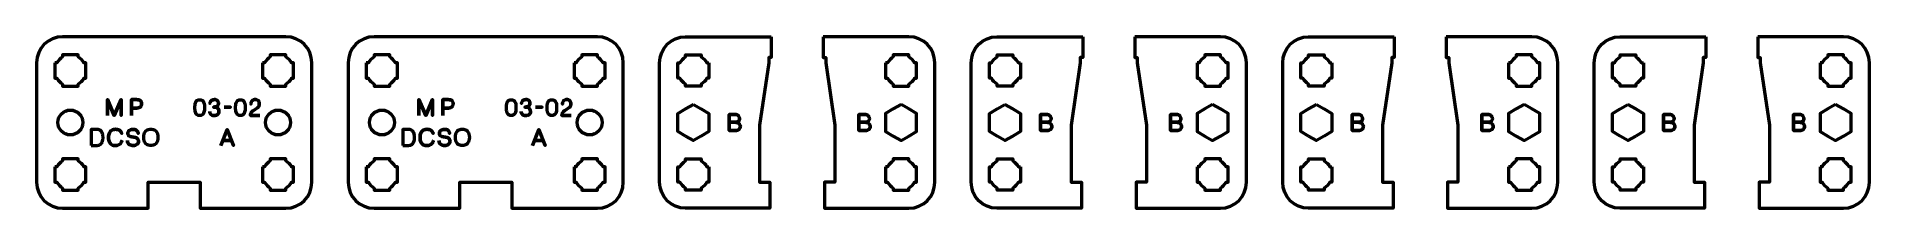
# Model space of a CAD drawing. Header units: centimetres. Extents: x -28.1 to 7.2, y -16.5 to -13.2.
import ezdxf

# ---------------------------------------------------------------- set-up
doc = ezdxf.new("R2010")
doc.units = ezdxf.units.CM
doc.header["$MEASUREMENT"] = 0
doc.layers.add('Layer 1', color=7, linetype='Continuous')

msp = doc.modelspace()

# ---------------------------------------------------------------- linework, layer by layer
at = {"layer": 'Layer 1', "lineweight": 53}
for centre in [(-27.5, -14.85), (-23.5, -14.85), (-21.5, -14.85), (-17.5, -14.85)]:
    msp.add_ellipse(centre, major_axis=(0, 0.24), ratio=1, dxfattribs=at)
for points, knots in [([(-28.15, -16), (-28.15, -16), (-28.15, -13.7), (-28.15, -13.7), (-28.15, -13.7), (-28.15, -13.42391), (-27.92609, -13.2), (-27.65, -13.2), (-27.65, -13.2), (-27.65, -13.2), (-23.35, -13.2), (-23.35, -13.2), (-23.35, -13.2), (-23.07391, -13.2), (-22.85, -13.42391), (-22.85, -13.7), (-22.85, -13.7), (-22.85, -13.7), (-22.85, -16), (-22.85, -16), (-22.85, -16), (-22.85, -16.27609), (-23.07391, -16.5), (-23.35, -16.5), (-23.35, -16.5), (-23.35, -16.5), (-24.99999, -16.49999), (-24.99999, -16.49999), (-24.99999, -16.49999), (-24.99999, -16.49999), (-24.99999, -16), (-24.99999, -16), (-24.99999, -16), (-24.99999, -16), (-25.99999, -16), (-25.99999, -16), (-25.99999, -16), (-25.99999, -16), (-25.99999, -16.49999), (-25.99999, -16.49999), (-25.99999, -16.49999), (-25.99999, -16.49999), (-27.65, -16.5), (-27.65, -16.5), (-27.65, -16.5), (-27.92609, -16.5), (-28.15, -16.27609), (-28.15, -16)], [0, 0, 0, 0, 0.08333333, 0.08333333, 0.08333333, 0.08333333, 0.16666667, 0.16666667, 0.16666667, 0.16666667, 0.25, 0.25, 0.25, 0.25, 0.33333333, 0.33333333, 0.33333333, 0.33333333, 0.41666667, 0.41666667, 0.41666667, 0.41666667, 0.5, 0.5, 0.5, 0.5, 0.58333333, 0.58333333, 0.58333333, 0.58333333, 0.66666667, 0.66666667, 0.66666667, 0.66666667, 0.75, 0.75, 0.75, 0.75, 0.83333333, 0.83333333, 0.83333333, 0.83333333, 0.91666667, 0.91666667, 0.91666667, 0.91666667, 1, 1, 1, 1]), ([(-22.15, -16), (-22.15, -16), (-22.15, -13.7), (-22.15, -13.7), (-22.15, -13.7), (-22.15, -13.42391), (-21.92609, -13.2), (-21.65, -13.2), (-21.65, -13.2), (-21.65, -13.2), (-17.35, -13.2), (-17.35, -13.2), (-17.35, -13.2), (-17.07391, -13.2), (-16.85, -13.42391), (-16.85, -13.7), (-16.85, -13.7), (-16.85, -13.7), (-16.85, -16), (-16.85, -16), (-16.85, -16), (-16.85, -16.27609), (-17.07391, -16.5), (-17.35, -16.5), (-17.35, -16.5), (-17.35, -16.5), (-18.99999, -16.49999), (-18.99999, -16.49999), (-18.99999, -16.49999), (-18.99999, -16.49999), (-18.99999, -16), (-18.99999, -16), (-18.99999, -16), (-18.99999, -16), (-19.99999, -16), (-19.99999, -16), (-19.99999, -16), (-19.99999, -16), (-19.99999, -16.49999), (-19.99999, -16.49999), (-19.99999, -16.49999), (-19.99999, -16.49999), (-21.65, -16.5), (-21.65, -16.5), (-21.65, -16.5), (-21.92609, -16.5), (-22.15, -16.27609), (-22.15, -16)], [0, 0, 0, 0, 0.08333333, 0.08333333, 0.08333333, 0.08333333, 0.16666667, 0.16666667, 0.16666667, 0.16666667, 0.25, 0.25, 0.25, 0.25, 0.33333333, 0.33333333, 0.33333333, 0.33333333, 0.41666667, 0.41666667, 0.41666667, 0.41666667, 0.5, 0.5, 0.5, 0.5, 0.58333333, 0.58333333, 0.58333333, 0.58333333, 0.66666667, 0.66666667, 0.66666667, 0.66666667, 0.75, 0.75, 0.75, 0.75, 0.83333333, 0.83333333, 0.83333333, 0.83333333, 0.91666667, 0.91666667, 0.91666667, 0.91666667, 1, 1, 1, 1]), ([(-14.00001, -13.2), (-14.00001, -13.2), (-15.65, -13.2), (-15.65, -13.2), (-15.65, -13.2), (-15.92609, -13.2), (-16.15, -13.42391), (-16.15, -13.7), (-16.15, -13.7), (-16.15, -13.7), (-16.15, -16), (-16.15, -16), (-16.15, -16), (-16.15, -16.27609), (-15.92609, -16.5), (-15.65, -16.5), (-15.65, -16.5), (-15.65, -16.5), (-14.225, -16.5), (-14.225, -16.5), (-14.225, -16.5), (-14.225, -16.5), (-14.025, -16.5), (-14.025, -16.5), (-14.025, -16.5), (-14.025, -16.5), (-14.025, -16), (-14.025, -16), (-14.025, -16), (-14.025, -16), (-14.225, -16), (-14.225, -16), (-14.225, -16), (-14.225, -16), (-14.225, -15.9), (-14.225, -15.9), (-14.225, -15.9), (-14.225, -15.9), (-14.225, -14.9), (-14.225, -14.9), (-14.225, -14.9), (-14.225, -14.9), (-14.05001, -13.7), (-14.05001, -13.7), (-14.05001, -13.7), (-14.05001, -13.7), (-14.05001, -13.6), (-14.05001, -13.6), (-14.05001, -13.6), (-14.05001, -13.6), (-14.00001, -13.6), (-14.00001, -13.6), (-14.00001, -13.6), (-14.00001, -13.6), (-14.00001, -13.2), (-14.00001, -13.2)], [0, 0, 0, 0, 0.07142857, 0.07142857, 0.07142857, 0.07142857, 0.14285714, 0.14285714, 0.14285714, 0.14285714, 0.21428571, 0.21428571, 0.21428571, 0.21428571, 0.28571429, 0.28571429, 0.28571429, 0.28571429, 0.35714286, 0.35714286, 0.35714286, 0.35714286, 0.42857143, 0.42857143, 0.42857143, 0.42857143, 0.5, 0.5, 0.5, 0.5, 0.57142857, 0.57142857, 0.57142857, 0.57142857, 0.64285714, 0.64285714, 0.64285714, 0.64285714, 0.71428571, 0.71428571, 0.71428571, 0.71428571, 0.78571429, 0.78571429, 0.78571429, 0.78571429, 0.85714286, 0.85714286, 0.85714286, 0.85714286, 0.92857143, 0.92857143, 0.92857143, 0.92857143, 1, 1, 1, 1]), ([(-12.99999, -13.2), (-12.99999, -13.2), (-11.35, -13.2), (-11.35, -13.2), (-11.35, -13.2), (-11.07391, -13.2), (-10.85, -13.42391), (-10.85, -13.7), (-10.85, -13.7), (-10.85, -13.7), (-10.85, -16), (-10.85, -16), (-10.85, -16), (-10.85, -16.27609), (-11.07391, -16.5), (-11.35, -16.5), (-11.35, -16.5), (-11.35, -16.5), (-12.775, -16.5), (-12.775, -16.5), (-12.775, -16.5), (-12.775, -16.5), (-12.975, -16.5), (-12.975, -16.5), (-12.975, -16.5), (-12.975, -16.5), (-12.975, -16), (-12.975, -16), (-12.975, -16), (-12.975, -16), (-12.775, -16), (-12.775, -16), (-12.775, -16), (-12.775, -16), (-12.775, -15.9), (-12.775, -15.9), (-12.775, -15.9), (-12.775, -15.9), (-12.775, -14.9), (-12.775, -14.9), (-12.775, -14.9), (-12.775, -14.9), (-12.94999, -13.7), (-12.94999, -13.7), (-12.94999, -13.7), (-12.94999, -13.7), (-12.94999, -13.6), (-12.94999, -13.6), (-12.94999, -13.6), (-12.94999, -13.6), (-12.99999, -13.6), (-12.99999, -13.6), (-12.99999, -13.6), (-12.99999, -13.6), (-12.99999, -13.2), (-12.99999, -13.2)], [0, 0, 0, 0, 0.07142857, 0.07142857, 0.07142857, 0.07142857, 0.14285714, 0.14285714, 0.14285714, 0.14285714, 0.21428571, 0.21428571, 0.21428571, 0.21428571, 0.28571429, 0.28571429, 0.28571429, 0.28571429, 0.35714286, 0.35714286, 0.35714286, 0.35714286, 0.42857143, 0.42857143, 0.42857143, 0.42857143, 0.5, 0.5, 0.5, 0.5, 0.57142857, 0.57142857, 0.57142857, 0.57142857, 0.64285714, 0.64285714, 0.64285714, 0.64285714, 0.71428571, 0.71428571, 0.71428571, 0.71428571, 0.78571429, 0.78571429, 0.78571429, 0.78571429, 0.85714286, 0.85714286, 0.85714286, 0.85714286, 0.92857143, 0.92857143, 0.92857143, 0.92857143, 1, 1, 1, 1]), ([(-8.00001, -13.2), (-8.00001, -13.2), (-9.65, -13.2), (-9.65, -13.2), (-9.65, -13.2), (-9.92609, -13.2), (-10.15, -13.42391), (-10.15, -13.7), (-10.15, -13.7), (-10.15, -13.7), (-10.15, -16), (-10.15, -16), (-10.15, -16), (-10.15, -16.27609), (-9.92609, -16.5), (-9.65, -16.5), (-9.65, -16.5), (-9.65, -16.5), (-8.225, -16.5), (-8.225, -16.5), (-8.225, -16.5), (-8.225, -16.5), (-8.025, -16.5), (-8.025, -16.5), (-8.025, -16.5), (-8.025, -16.5), (-8.025, -16), (-8.025, -16), (-8.025, -16), (-8.025, -16), (-8.225, -16), (-8.225, -16), (-8.225, -16), (-8.225, -16), (-8.225, -15.9), (-8.225, -15.9), (-8.225, -15.9), (-8.225, -15.9), (-8.225, -14.9), (-8.225, -14.9), (-8.225, -14.9), (-8.225, -14.9), (-8.05001, -13.7), (-8.05001, -13.7), (-8.05001, -13.7), (-8.05001, -13.7), (-8.05001, -13.6), (-8.05001, -13.6), (-8.05001, -13.6), (-8.05001, -13.6), (-8.00001, -13.6), (-8.00001, -13.6), (-8.00001, -13.6), (-8.00001, -13.6), (-8.00001, -13.2), (-8.00001, -13.2)], [0, 0, 0, 0, 0.07142857, 0.07142857, 0.07142857, 0.07142857, 0.14285714, 0.14285714, 0.14285714, 0.14285714, 0.21428571, 0.21428571, 0.21428571, 0.21428571, 0.28571429, 0.28571429, 0.28571429, 0.28571429, 0.35714286, 0.35714286, 0.35714286, 0.35714286, 0.42857143, 0.42857143, 0.42857143, 0.42857143, 0.5, 0.5, 0.5, 0.5, 0.57142857, 0.57142857, 0.57142857, 0.57142857, 0.64285714, 0.64285714, 0.64285714, 0.64285714, 0.71428571, 0.71428571, 0.71428571, 0.71428571, 0.78571429, 0.78571429, 0.78571429, 0.78571429, 0.85714286, 0.85714286, 0.85714286, 0.85714286, 0.92857143, 0.92857143, 0.92857143, 0.92857143, 1, 1, 1, 1]), ([(-6.99999, -13.2), (-6.99999, -13.2), (-5.35, -13.2), (-5.35, -13.2), (-5.35, -13.2), (-5.07391, -13.2), (-4.85, -13.42391), (-4.85, -13.7), (-4.85, -13.7), (-4.85, -13.7), (-4.85, -16), (-4.85, -16), (-4.85, -16), (-4.85, -16.27609), (-5.07391, -16.5), (-5.35, -16.5), (-5.35, -16.5), (-5.35, -16.5), (-6.775, -16.5), (-6.775, -16.5), (-6.775, -16.5), (-6.775, -16.5), (-6.975, -16.5), (-6.975, -16.5), (-6.975, -16.5), (-6.975, -16.5), (-6.975, -16), (-6.975, -16), (-6.975, -16), (-6.975, -16), (-6.775, -16), (-6.775, -16), (-6.775, -16), (-6.775, -16), (-6.775, -15.9), (-6.775, -15.9), (-6.775, -15.9), (-6.775, -15.9), (-6.775, -14.9), (-6.775, -14.9), (-6.775, -14.9), (-6.775, -14.9), (-6.94999, -13.7), (-6.94999, -13.7), (-6.94999, -13.7), (-6.94999, -13.7), (-6.94999, -13.6), (-6.94999, -13.6), (-6.94999, -13.6), (-6.94999, -13.6), (-6.99999, -13.6), (-6.99999, -13.6), (-6.99999, -13.6), (-6.99999, -13.6), (-6.99999, -13.2), (-6.99999, -13.2)], [0, 0, 0, 0, 0.07142857, 0.07142857, 0.07142857, 0.07142857, 0.14285714, 0.14285714, 0.14285714, 0.14285714, 0.21428571, 0.21428571, 0.21428571, 0.21428571, 0.28571429, 0.28571429, 0.28571429, 0.28571429, 0.35714286, 0.35714286, 0.35714286, 0.35714286, 0.42857143, 0.42857143, 0.42857143, 0.42857143, 0.5, 0.5, 0.5, 0.5, 0.57142857, 0.57142857, 0.57142857, 0.57142857, 0.64285714, 0.64285714, 0.64285714, 0.64285714, 0.71428571, 0.71428571, 0.71428571, 0.71428571, 0.78571429, 0.78571429, 0.78571429, 0.78571429, 0.85714286, 0.85714286, 0.85714286, 0.85714286, 0.92857143, 0.92857143, 0.92857143, 0.92857143, 1, 1, 1, 1]), ([(-2.00001, -13.2), (-2.00001, -13.2), (-3.65, -13.2), (-3.65, -13.2), (-3.65, -13.2), (-3.92609, -13.2), (-4.15, -13.42391), (-4.15, -13.7), (-4.15, -13.7), (-4.15, -13.7), (-4.15, -16), (-4.15, -16), (-4.15, -16), (-4.15, -16.27609), (-3.92609, -16.5), (-3.65, -16.5), (-3.65, -16.5), (-3.65, -16.5), (-2.225, -16.5), (-2.225, -16.5), (-2.225, -16.5), (-2.225, -16.5), (-2.025, -16.5), (-2.025, -16.5), (-2.025, -16.5), (-2.025, -16.5), (-2.025, -16), (-2.025, -16), (-2.025, -16), (-2.025, -16), (-2.225, -16), (-2.225, -16), (-2.225, -16), (-2.225, -16), (-2.225, -15.9), (-2.225, -15.9), (-2.225, -15.9), (-2.225, -15.9), (-2.225, -14.9), (-2.225, -14.9), (-2.225, -14.9), (-2.225, -14.9), (-2.05001, -13.7), (-2.05001, -13.7), (-2.05001, -13.7), (-2.05001, -13.7), (-2.05001, -13.6), (-2.05001, -13.6), (-2.05001, -13.6), (-2.05001, -13.6), (-2.00001, -13.6), (-2.00001, -13.6), (-2.00001, -13.6), (-2.00001, -13.6), (-2.00001, -13.2), (-2.00001, -13.2)], [0, 0, 0, 0, 0.07142857, 0.07142857, 0.07142857, 0.07142857, 0.14285714, 0.14285714, 0.14285714, 0.14285714, 0.21428571, 0.21428571, 0.21428571, 0.21428571, 0.28571429, 0.28571429, 0.28571429, 0.28571429, 0.35714286, 0.35714286, 0.35714286, 0.35714286, 0.42857143, 0.42857143, 0.42857143, 0.42857143, 0.5, 0.5, 0.5, 0.5, 0.57142857, 0.57142857, 0.57142857, 0.57142857, 0.64285714, 0.64285714, 0.64285714, 0.64285714, 0.71428571, 0.71428571, 0.71428571, 0.71428571, 0.78571429, 0.78571429, 0.78571429, 0.78571429, 0.85714286, 0.85714286, 0.85714286, 0.85714286, 0.92857143, 0.92857143, 0.92857143, 0.92857143, 1, 1, 1, 1]), ([(-0.99999, -13.2), (-0.99999, -13.2), (0.65, -13.2), (0.65, -13.2), (0.65, -13.2), (0.92609, -13.2), (1.15, -13.42391), (1.15, -13.7), (1.15, -13.7), (1.15, -13.7), (1.15, -16), (1.15, -16), (1.15, -16), (1.15, -16.27609), (0.92609, -16.5), (0.65, -16.5), (0.65, -16.5), (0.65, -16.5), (-0.775, -16.5), (-0.775, -16.5), (-0.775, -16.5), (-0.775, -16.5), (-0.975, -16.5), (-0.975, -16.5), (-0.975, -16.5), (-0.975, -16.5), (-0.975, -16), (-0.975, -16), (-0.975, -16), (-0.975, -16), (-0.775, -16), (-0.775, -16), (-0.775, -16), (-0.775, -16), (-0.775, -15.9), (-0.775, -15.9), (-0.775, -15.9), (-0.775, -15.9), (-0.775, -14.9), (-0.775, -14.9), (-0.775, -14.9), (-0.775, -14.9), (-0.94999, -13.7), (-0.94999, -13.7), (-0.94999, -13.7), (-0.94999, -13.7), (-0.94999, -13.6), (-0.94999, -13.6), (-0.94999, -13.6), (-0.94999, -13.6), (-0.99999, -13.6), (-0.99999, -13.6), (-0.99999, -13.6), (-0.99999, -13.6), (-0.99999, -13.2), (-0.99999, -13.2)], [0, 0, 0, 0, 0.07142857, 0.07142857, 0.07142857, 0.07142857, 0.14285714, 0.14285714, 0.14285714, 0.14285714, 0.21428571, 0.21428571, 0.21428571, 0.21428571, 0.28571429, 0.28571429, 0.28571429, 0.28571429, 0.35714286, 0.35714286, 0.35714286, 0.35714286, 0.42857143, 0.42857143, 0.42857143, 0.42857143, 0.5, 0.5, 0.5, 0.5, 0.57142857, 0.57142857, 0.57142857, 0.57142857, 0.64285714, 0.64285714, 0.64285714, 0.64285714, 0.71428571, 0.71428571, 0.71428571, 0.71428571, 0.78571429, 0.78571429, 0.78571429, 0.78571429, 0.85714286, 0.85714286, 0.85714286, 0.85714286, 0.92857143, 0.92857143, 0.92857143, 0.92857143, 1, 1, 1, 1]), ([(3.99999, -13.2), (3.99999, -13.2), (2.35, -13.2), (2.35, -13.2), (2.35, -13.2), (2.07391, -13.2), (1.85, -13.42391), (1.85, -13.7), (1.85, -13.7), (1.85, -13.7), (1.85, -16), (1.85, -16), (1.85, -16), (1.85, -16.27609), (2.07391, -16.5), (2.35, -16.5), (2.35, -16.5), (2.35, -16.5), (3.775, -16.5), (3.775, -16.5), (3.775, -16.5), (3.775, -16.5), (3.975, -16.5), (3.975, -16.5), (3.975, -16.5), (3.975, -16.5), (3.975, -16), (3.975, -16), (3.975, -16), (3.975, -16), (3.775, -16), (3.775, -16), (3.775, -16), (3.775, -16), (3.775, -15.9), (3.775, -15.9), (3.775, -15.9), (3.775, -15.9), (3.775, -14.9), (3.775, -14.9), (3.775, -14.9), (3.775, -14.9), (3.94999, -13.7), (3.94999, -13.7), (3.94999, -13.7), (3.94999, -13.7), (3.94999, -13.6), (3.94999, -13.6), (3.94999, -13.6), (3.94999, -13.6), (3.99999, -13.6), (3.99999, -13.6), (3.99999, -13.6), (3.99999, -13.6), (3.99999, -13.2), (3.99999, -13.2)], [0, 0, 0, 0, 0.07142857, 0.07142857, 0.07142857, 0.07142857, 0.14285714, 0.14285714, 0.14285714, 0.14285714, 0.21428571, 0.21428571, 0.21428571, 0.21428571, 0.28571429, 0.28571429, 0.28571429, 0.28571429, 0.35714286, 0.35714286, 0.35714286, 0.35714286, 0.42857143, 0.42857143, 0.42857143, 0.42857143, 0.5, 0.5, 0.5, 0.5, 0.57142857, 0.57142857, 0.57142857, 0.57142857, 0.64285714, 0.64285714, 0.64285714, 0.64285714, 0.71428571, 0.71428571, 0.71428571, 0.71428571, 0.78571429, 0.78571429, 0.78571429, 0.78571429, 0.85714286, 0.85714286, 0.85714286, 0.85714286, 0.92857143, 0.92857143, 0.92857143, 0.92857143, 1, 1, 1, 1]), ([(5.00001, -13.2), (5.00001, -13.2), (6.65, -13.2), (6.65, -13.2), (6.65, -13.2), (6.92609, -13.2), (7.15, -13.42391), (7.15, -13.7), (7.15, -13.7), (7.15, -13.7), (7.15, -16), (7.15, -16), (7.15, -16), (7.15, -16.27609), (6.92609, -16.5), (6.65, -16.5), (6.65, -16.5), (6.65, -16.5), (5.225, -16.5), (5.225, -16.5), (5.225, -16.5), (5.225, -16.5), (5.025, -16.5), (5.025, -16.5), (5.025, -16.5), (5.025, -16.5), (5.025, -16), (5.025, -16), (5.025, -16), (5.025, -16), (5.225, -16), (5.225, -16), (5.225, -16), (5.225, -16), (5.225, -15.9), (5.225, -15.9), (5.225, -15.9), (5.225, -15.9), (5.225, -14.9), (5.225, -14.9), (5.225, -14.9), (5.225, -14.9), (5.05001, -13.7), (5.05001, -13.7), (5.05001, -13.7), (5.05001, -13.7), (5.05001, -13.6), (5.05001, -13.6), (5.05001, -13.6), (5.05001, -13.6), (5.00001, -13.6), (5.00001, -13.6), (5.00001, -13.6), (5.00001, -13.6), (5.00001, -13.2), (5.00001, -13.2)], [0, 0, 0, 0, 0.07142857, 0.07142857, 0.07142857, 0.07142857, 0.14285714, 0.14285714, 0.14285714, 0.14285714, 0.21428571, 0.21428571, 0.21428571, 0.21428571, 0.28571429, 0.28571429, 0.28571429, 0.28571429, 0.35714286, 0.35714286, 0.35714286, 0.35714286, 0.42857143, 0.42857143, 0.42857143, 0.42857143, 0.5, 0.5, 0.5, 0.5, 0.57142857, 0.57142857, 0.57142857, 0.57142857, 0.64285714, 0.64285714, 0.64285714, 0.64285714, 0.71428571, 0.71428571, 0.71428571, 0.71428571, 0.78571429, 0.78571429, 0.78571429, 0.78571429, 0.85714286, 0.85714286, 0.85714286, 0.85714286, 0.92857143, 0.92857143, 0.92857143, 0.92857143, 1, 1, 1, 1]), ([(-27.8, -13.7), (-27.8, -13.7), (-27.75985, -13.7), (-27.75985, -13.7), (-27.75985, -13.7), (-27.7335, -13.65447), (-27.69553, -13.6165), (-27.65, -13.59015), (-27.65, -13.59015), (-27.65, -13.59015), (-27.65, -13.55), (-27.65, -13.55), (-27.65, -13.55), (-27.65, -13.55), (-27.5, -13.55), (-27.5, -13.55), (-27.5, -13.55), (-27.5, -13.55), (-27.35, -13.55), (-27.35, -13.55), (-27.35, -13.55), (-27.35, -13.55), (-27.35, -13.59015), (-27.35, -13.59015), (-27.35, -13.59015), (-27.30447, -13.6165), (-27.2665, -13.65447), (-27.24015, -13.7), (-27.24015, -13.7), (-27.24015, -13.7), (-27.2, -13.7), (-27.2, -13.7), (-27.2, -13.7), (-27.2, -13.7), (-27.2, -13.85), (-27.2, -13.85), (-27.2, -13.85), (-27.2, -13.85), (-27.2, -14), (-27.2, -14), (-27.2, -14), (-27.2, -14), (-27.24015, -14), (-27.24015, -14), (-27.24015, -14), (-27.2665, -14.04553), (-27.30447, -14.0835), (-27.35, -14.10985), (-27.35, -14.10985), (-27.35, -14.10985), (-27.35, -14.15), (-27.35, -14.15), (-27.35, -14.15), (-27.35, -14.15), (-27.5, -14.15), (-27.5, -14.15), (-27.5, -14.15), (-27.5, -14.15), (-27.65, -14.15), (-27.65, -14.15), (-27.65, -14.15), (-27.65, -14.15), (-27.65, -14.10985), (-27.65, -14.10985), (-27.65, -14.10985), (-27.69553, -14.0835), (-27.7335, -14.04553), (-27.75985, -14), (-27.75985, -14), (-27.75985, -14), (-27.8, -14), (-27.8, -14), (-27.8, -14), (-27.8, -14), (-27.8, -13.85), (-27.8, -13.85), (-27.8, -13.85), (-27.8, -13.85), (-27.8, -13.7), (-27.8, -13.7)], [0, 0, 0, 0, 0.05, 0.05, 0.05, 0.05, 0.1, 0.1, 0.1, 0.1, 0.15, 0.15, 0.15, 0.15, 0.2, 0.2, 0.2, 0.2, 0.25, 0.25, 0.25, 0.25, 0.3, 0.3, 0.3, 0.3, 0.35, 0.35, 0.35, 0.35, 0.4, 0.4, 0.4, 0.4, 0.45, 0.45, 0.45, 0.45, 0.5, 0.5, 0.5, 0.5, 0.55, 0.55, 0.55, 0.55, 0.6, 0.6, 0.6, 0.6, 0.65, 0.65, 0.65, 0.65, 0.7, 0.7, 0.7, 0.7, 0.75, 0.75, 0.75, 0.75, 0.8, 0.8, 0.8, 0.8, 0.85, 0.85, 0.85, 0.85, 0.9, 0.9, 0.9, 0.9, 0.95, 0.95, 0.95, 0.95, 1, 1, 1, 1]), ([(-23.8, -13.7), (-23.8, -13.7), (-23.75985, -13.7), (-23.75985, -13.7), (-23.75985, -13.7), (-23.7335, -13.65447), (-23.69553, -13.6165), (-23.65, -13.59015), (-23.65, -13.59015), (-23.65, -13.59015), (-23.65, -13.55), (-23.65, -13.55), (-23.65, -13.55), (-23.65, -13.55), (-23.5, -13.55), (-23.5, -13.55), (-23.5, -13.55), (-23.5, -13.55), (-23.35, -13.55), (-23.35, -13.55), (-23.35, -13.55), (-23.35, -13.55), (-23.35, -13.59015), (-23.35, -13.59015), (-23.35, -13.59015), (-23.30447, -13.6165), (-23.2665, -13.65447), (-23.24015, -13.7), (-23.24015, -13.7), (-23.24015, -13.7), (-23.2, -13.7), (-23.2, -13.7), (-23.2, -13.7), (-23.2, -13.7), (-23.2, -13.85), (-23.2, -13.85), (-23.2, -13.85), (-23.2, -13.85), (-23.2, -14), (-23.2, -14), (-23.2, -14), (-23.2, -14), (-23.24015, -14), (-23.24015, -14), (-23.24015, -14), (-23.2665, -14.04553), (-23.30447, -14.0835), (-23.35, -14.10985), (-23.35, -14.10985), (-23.35, -14.10985), (-23.35, -14.15), (-23.35, -14.15), (-23.35, -14.15), (-23.35, -14.15), (-23.5, -14.15), (-23.5, -14.15), (-23.5, -14.15), (-23.5, -14.15), (-23.65, -14.15), (-23.65, -14.15), (-23.65, -14.15), (-23.65, -14.15), (-23.65, -14.10985), (-23.65, -14.10985), (-23.65, -14.10985), (-23.69553, -14.0835), (-23.7335, -14.04553), (-23.75985, -14), (-23.75985, -14), (-23.75985, -14), (-23.8, -14), (-23.8, -14), (-23.8, -14), (-23.8, -14), (-23.8, -13.85), (-23.8, -13.85), (-23.8, -13.85), (-23.8, -13.85), (-23.8, -13.7), (-23.8, -13.7)], [0, 0, 0, 0, 0.05, 0.05, 0.05, 0.05, 0.1, 0.1, 0.1, 0.1, 0.15, 0.15, 0.15, 0.15, 0.2, 0.2, 0.2, 0.2, 0.25, 0.25, 0.25, 0.25, 0.3, 0.3, 0.3, 0.3, 0.35, 0.35, 0.35, 0.35, 0.4, 0.4, 0.4, 0.4, 0.45, 0.45, 0.45, 0.45, 0.5, 0.5, 0.5, 0.5, 0.55, 0.55, 0.55, 0.55, 0.6, 0.6, 0.6, 0.6, 0.65, 0.65, 0.65, 0.65, 0.7, 0.7, 0.7, 0.7, 0.75, 0.75, 0.75, 0.75, 0.8, 0.8, 0.8, 0.8, 0.85, 0.85, 0.85, 0.85, 0.9, 0.9, 0.9, 0.9, 0.95, 0.95, 0.95, 0.95, 1, 1, 1, 1]), ([(-21.8, -13.7), (-21.8, -13.7), (-21.75985, -13.7), (-21.75985, -13.7), (-21.75985, -13.7), (-21.7335, -13.65447), (-21.69553, -13.6165), (-21.65, -13.59015), (-21.65, -13.59015), (-21.65, -13.59015), (-21.65, -13.55), (-21.65, -13.55), (-21.65, -13.55), (-21.65, -13.55), (-21.5, -13.55), (-21.5, -13.55), (-21.5, -13.55), (-21.5, -13.55), (-21.35, -13.55), (-21.35, -13.55), (-21.35, -13.55), (-21.35, -13.55), (-21.35, -13.59015), (-21.35, -13.59015), (-21.35, -13.59015), (-21.30447, -13.6165), (-21.2665, -13.65447), (-21.24015, -13.7), (-21.24015, -13.7), (-21.24015, -13.7), (-21.2, -13.7), (-21.2, -13.7), (-21.2, -13.7), (-21.2, -13.7), (-21.2, -13.85), (-21.2, -13.85), (-21.2, -13.85), (-21.2, -13.85), (-21.2, -14), (-21.2, -14), (-21.2, -14), (-21.2, -14), (-21.24015, -14), (-21.24015, -14), (-21.24015, -14), (-21.2665, -14.04553), (-21.30447, -14.0835), (-21.35, -14.10985), (-21.35, -14.10985), (-21.35, -14.10985), (-21.35, -14.15), (-21.35, -14.15), (-21.35, -14.15), (-21.35, -14.15), (-21.5, -14.15), (-21.5, -14.15), (-21.5, -14.15), (-21.5, -14.15), (-21.65, -14.15), (-21.65, -14.15), (-21.65, -14.15), (-21.65, -14.15), (-21.65, -14.10985), (-21.65, -14.10985), (-21.65, -14.10985), (-21.69553, -14.0835), (-21.7335, -14.04553), (-21.75985, -14), (-21.75985, -14), (-21.75985, -14), (-21.8, -14), (-21.8, -14), (-21.8, -14), (-21.8, -14), (-21.8, -13.85), (-21.8, -13.85), (-21.8, -13.85), (-21.8, -13.85), (-21.8, -13.7), (-21.8, -13.7)], [0, 0, 0, 0, 0.05, 0.05, 0.05, 0.05, 0.1, 0.1, 0.1, 0.1, 0.15, 0.15, 0.15, 0.15, 0.2, 0.2, 0.2, 0.2, 0.25, 0.25, 0.25, 0.25, 0.3, 0.3, 0.3, 0.3, 0.35, 0.35, 0.35, 0.35, 0.4, 0.4, 0.4, 0.4, 0.45, 0.45, 0.45, 0.45, 0.5, 0.5, 0.5, 0.5, 0.55, 0.55, 0.55, 0.55, 0.6, 0.6, 0.6, 0.6, 0.65, 0.65, 0.65, 0.65, 0.7, 0.7, 0.7, 0.7, 0.75, 0.75, 0.75, 0.75, 0.8, 0.8, 0.8, 0.8, 0.85, 0.85, 0.85, 0.85, 0.9, 0.9, 0.9, 0.9, 0.95, 0.95, 0.95, 0.95, 1, 1, 1, 1]), ([(-17.8, -13.7), (-17.8, -13.7), (-17.75985, -13.7), (-17.75985, -13.7), (-17.75985, -13.7), (-17.7335, -13.65447), (-17.69553, -13.6165), (-17.65, -13.59015), (-17.65, -13.59015), (-17.65, -13.59015), (-17.65, -13.55), (-17.65, -13.55), (-17.65, -13.55), (-17.65, -13.55), (-17.5, -13.55), (-17.5, -13.55), (-17.5, -13.55), (-17.5, -13.55), (-17.35, -13.55), (-17.35, -13.55), (-17.35, -13.55), (-17.35, -13.55), (-17.35, -13.59015), (-17.35, -13.59015), (-17.35, -13.59015), (-17.30447, -13.6165), (-17.2665, -13.65447), (-17.24015, -13.7), (-17.24015, -13.7), (-17.24015, -13.7), (-17.2, -13.7), (-17.2, -13.7), (-17.2, -13.7), (-17.2, -13.7), (-17.2, -13.85), (-17.2, -13.85), (-17.2, -13.85), (-17.2, -13.85), (-17.2, -14), (-17.2, -14), (-17.2, -14), (-17.2, -14), (-17.24015, -14), (-17.24015, -14), (-17.24015, -14), (-17.2665, -14.04553), (-17.30447, -14.0835), (-17.35, -14.10985), (-17.35, -14.10985), (-17.35, -14.10985), (-17.35, -14.15), (-17.35, -14.15), (-17.35, -14.15), (-17.35, -14.15), (-17.5, -14.15), (-17.5, -14.15), (-17.5, -14.15), (-17.5, -14.15), (-17.65, -14.15), (-17.65, -14.15), (-17.65, -14.15), (-17.65, -14.15), (-17.65, -14.10985), (-17.65, -14.10985), (-17.65, -14.10985), (-17.69553, -14.0835), (-17.7335, -14.04553), (-17.75985, -14), (-17.75985, -14), (-17.75985, -14), (-17.8, -14), (-17.8, -14), (-17.8, -14), (-17.8, -14), (-17.8, -13.85), (-17.8, -13.85), (-17.8, -13.85), (-17.8, -13.85), (-17.8, -13.7), (-17.8, -13.7)], [0, 0, 0, 0, 0.05, 0.05, 0.05, 0.05, 0.1, 0.1, 0.1, 0.1, 0.15, 0.15, 0.15, 0.15, 0.2, 0.2, 0.2, 0.2, 0.25, 0.25, 0.25, 0.25, 0.3, 0.3, 0.3, 0.3, 0.35, 0.35, 0.35, 0.35, 0.4, 0.4, 0.4, 0.4, 0.45, 0.45, 0.45, 0.45, 0.5, 0.5, 0.5, 0.5, 0.55, 0.55, 0.55, 0.55, 0.6, 0.6, 0.6, 0.6, 0.65, 0.65, 0.65, 0.65, 0.7, 0.7, 0.7, 0.7, 0.75, 0.75, 0.75, 0.75, 0.8, 0.8, 0.8, 0.8, 0.85, 0.85, 0.85, 0.85, 0.9, 0.9, 0.9, 0.9, 0.95, 0.95, 0.95, 0.95, 1, 1, 1, 1]), ([(-15.2, -13.7), (-15.2, -13.7), (-15.24015, -13.7), (-15.24015, -13.7), (-15.24015, -13.7), (-15.2665, -13.65447), (-15.30447, -13.6165), (-15.35, -13.59015), (-15.35, -13.59015), (-15.35, -13.59015), (-15.35, -13.55), (-15.35, -13.55), (-15.35, -13.55), (-15.35, -13.55), (-15.5, -13.55), (-15.5, -13.55), (-15.5, -13.55), (-15.5, -13.55), (-15.65, -13.55), (-15.65, -13.55), (-15.65, -13.55), (-15.65, -13.55), (-15.65, -13.59015), (-15.65, -13.59015), (-15.65, -13.59015), (-15.69553, -13.6165), (-15.7335, -13.65447), (-15.75985, -13.7), (-15.75985, -13.7), (-15.75985, -13.7), (-15.8, -13.7), (-15.8, -13.7), (-15.8, -13.7), (-15.8, -13.7), (-15.8, -13.85), (-15.8, -13.85), (-15.8, -13.85), (-15.8, -13.85), (-15.8, -14), (-15.8, -14), (-15.8, -14), (-15.8, -14), (-15.75985, -14), (-15.75985, -14), (-15.75985, -14), (-15.7335, -14.04553), (-15.69553, -14.0835), (-15.65, -14.10985), (-15.65, -14.10985), (-15.65, -14.10985), (-15.65, -14.15), (-15.65, -14.15), (-15.65, -14.15), (-15.65, -14.15), (-15.5, -14.15), (-15.5, -14.15), (-15.5, -14.15), (-15.5, -14.15), (-15.35, -14.15), (-15.35, -14.15), (-15.35, -14.15), (-15.35, -14.15), (-15.35, -14.10985), (-15.35, -14.10985), (-15.35, -14.10985), (-15.30447, -14.0835), (-15.2665, -14.04553), (-15.24015, -14), (-15.24015, -14), (-15.24015, -14), (-15.2, -14), (-15.2, -14), (-15.2, -14), (-15.2, -14), (-15.2, -13.85), (-15.2, -13.85), (-15.2, -13.85), (-15.2, -13.85), (-15.2, -13.7), (-15.2, -13.7)], [0, 0, 0, 0, 0.05, 0.05, 0.05, 0.05, 0.1, 0.1, 0.1, 0.1, 0.15, 0.15, 0.15, 0.15, 0.2, 0.2, 0.2, 0.2, 0.25, 0.25, 0.25, 0.25, 0.3, 0.3, 0.3, 0.3, 0.35, 0.35, 0.35, 0.35, 0.4, 0.4, 0.4, 0.4, 0.45, 0.45, 0.45, 0.45, 0.5, 0.5, 0.5, 0.5, 0.55, 0.55, 0.55, 0.55, 0.6, 0.6, 0.6, 0.6, 0.65, 0.65, 0.65, 0.65, 0.7, 0.7, 0.7, 0.7, 0.75, 0.75, 0.75, 0.75, 0.8, 0.8, 0.8, 0.8, 0.85, 0.85, 0.85, 0.85, 0.9, 0.9, 0.9, 0.9, 0.95, 0.95, 0.95, 0.95, 1, 1, 1, 1]), ([(-11.8, -13.7), (-11.8, -13.7), (-11.75985, -13.7), (-11.75985, -13.7), (-11.75985, -13.7), (-11.7335, -13.65447), (-11.69553, -13.6165), (-11.65, -13.59015), (-11.65, -13.59015), (-11.65, -13.59015), (-11.65, -13.55), (-11.65, -13.55), (-11.65, -13.55), (-11.65, -13.55), (-11.5, -13.55), (-11.5, -13.55), (-11.5, -13.55), (-11.5, -13.55), (-11.35, -13.55), (-11.35, -13.55), (-11.35, -13.55), (-11.35, -13.55), (-11.35, -13.59015), (-11.35, -13.59015), (-11.35, -13.59015), (-11.30447, -13.6165), (-11.2665, -13.65447), (-11.24015, -13.7), (-11.24015, -13.7), (-11.24015, -13.7), (-11.2, -13.7), (-11.2, -13.7), (-11.2, -13.7), (-11.2, -13.7), (-11.2, -13.85), (-11.2, -13.85), (-11.2, -13.85), (-11.2, -13.85), (-11.2, -14), (-11.2, -14), (-11.2, -14), (-11.2, -14), (-11.24015, -14), (-11.24015, -14), (-11.24015, -14), (-11.2665, -14.04553), (-11.30447, -14.0835), (-11.35, -14.10985), (-11.35, -14.10985), (-11.35, -14.10985), (-11.35, -14.15), (-11.35, -14.15), (-11.35, -14.15), (-11.35, -14.15), (-11.5, -14.15), (-11.5, -14.15), (-11.5, -14.15), (-11.5, -14.15), (-11.65, -14.15), (-11.65, -14.15), (-11.65, -14.15), (-11.65, -14.15), (-11.65, -14.10985), (-11.65, -14.10985), (-11.65, -14.10985), (-11.69553, -14.0835), (-11.7335, -14.04553), (-11.75985, -14), (-11.75985, -14), (-11.75985, -14), (-11.8, -14), (-11.8, -14), (-11.8, -14), (-11.8, -14), (-11.8, -13.85), (-11.8, -13.85), (-11.8, -13.85), (-11.8, -13.85), (-11.8, -13.7), (-11.8, -13.7)], [0, 0, 0, 0, 0.05, 0.05, 0.05, 0.05, 0.1, 0.1, 0.1, 0.1, 0.15, 0.15, 0.15, 0.15, 0.2, 0.2, 0.2, 0.2, 0.25, 0.25, 0.25, 0.25, 0.3, 0.3, 0.3, 0.3, 0.35, 0.35, 0.35, 0.35, 0.4, 0.4, 0.4, 0.4, 0.45, 0.45, 0.45, 0.45, 0.5, 0.5, 0.5, 0.5, 0.55, 0.55, 0.55, 0.55, 0.6, 0.6, 0.6, 0.6, 0.65, 0.65, 0.65, 0.65, 0.7, 0.7, 0.7, 0.7, 0.75, 0.75, 0.75, 0.75, 0.8, 0.8, 0.8, 0.8, 0.85, 0.85, 0.85, 0.85, 0.9, 0.9, 0.9, 0.9, 0.95, 0.95, 0.95, 0.95, 1, 1, 1, 1]), ([(-9.2, -13.7), (-9.2, -13.7), (-9.24015, -13.7), (-9.24015, -13.7), (-9.24015, -13.7), (-9.2665, -13.65447), (-9.30447, -13.6165), (-9.35, -13.59015), (-9.35, -13.59015), (-9.35, -13.59015), (-9.35, -13.55), (-9.35, -13.55), (-9.35, -13.55), (-9.35, -13.55), (-9.5, -13.55), (-9.5, -13.55), (-9.5, -13.55), (-9.5, -13.55), (-9.65, -13.55), (-9.65, -13.55), (-9.65, -13.55), (-9.65, -13.55), (-9.65, -13.59015), (-9.65, -13.59015), (-9.65, -13.59015), (-9.69553, -13.6165), (-9.7335, -13.65447), (-9.75985, -13.7), (-9.75985, -13.7), (-9.75985, -13.7), (-9.8, -13.7), (-9.8, -13.7), (-9.8, -13.7), (-9.8, -13.7), (-9.8, -13.85), (-9.8, -13.85), (-9.8, -13.85), (-9.8, -13.85), (-9.8, -14), (-9.8, -14), (-9.8, -14), (-9.8, -14), (-9.75985, -14), (-9.75985, -14), (-9.75985, -14), (-9.7335, -14.04553), (-9.69553, -14.0835), (-9.65, -14.10985), (-9.65, -14.10985), (-9.65, -14.10985), (-9.65, -14.15), (-9.65, -14.15), (-9.65, -14.15), (-9.65, -14.15), (-9.5, -14.15), (-9.5, -14.15), (-9.5, -14.15), (-9.5, -14.15), (-9.35, -14.15), (-9.35, -14.15), (-9.35, -14.15), (-9.35, -14.15), (-9.35, -14.10985), (-9.35, -14.10985), (-9.35, -14.10985), (-9.30447, -14.0835), (-9.2665, -14.04553), (-9.24015, -14), (-9.24015, -14), (-9.24015, -14), (-9.2, -14), (-9.2, -14), (-9.2, -14), (-9.2, -14), (-9.2, -13.85), (-9.2, -13.85), (-9.2, -13.85), (-9.2, -13.85), (-9.2, -13.7), (-9.2, -13.7)], [0, 0, 0, 0, 0.05, 0.05, 0.05, 0.05, 0.1, 0.1, 0.1, 0.1, 0.15, 0.15, 0.15, 0.15, 0.2, 0.2, 0.2, 0.2, 0.25, 0.25, 0.25, 0.25, 0.3, 0.3, 0.3, 0.3, 0.35, 0.35, 0.35, 0.35, 0.4, 0.4, 0.4, 0.4, 0.45, 0.45, 0.45, 0.45, 0.5, 0.5, 0.5, 0.5, 0.55, 0.55, 0.55, 0.55, 0.6, 0.6, 0.6, 0.6, 0.65, 0.65, 0.65, 0.65, 0.7, 0.7, 0.7, 0.7, 0.75, 0.75, 0.75, 0.75, 0.8, 0.8, 0.8, 0.8, 0.85, 0.85, 0.85, 0.85, 0.9, 0.9, 0.9, 0.9, 0.95, 0.95, 0.95, 0.95, 1, 1, 1, 1]), ([(-5.8, -13.7), (-5.8, -13.7), (-5.75985, -13.7), (-5.75985, -13.7), (-5.75985, -13.7), (-5.7335, -13.65447), (-5.69553, -13.6165), (-5.65, -13.59015), (-5.65, -13.59015), (-5.65, -13.59015), (-5.65, -13.55), (-5.65, -13.55), (-5.65, -13.55), (-5.65, -13.55), (-5.5, -13.55), (-5.5, -13.55), (-5.5, -13.55), (-5.5, -13.55), (-5.35, -13.55), (-5.35, -13.55), (-5.35, -13.55), (-5.35, -13.55), (-5.35, -13.59015), (-5.35, -13.59015), (-5.35, -13.59015), (-5.30447, -13.6165), (-5.2665, -13.65447), (-5.24015, -13.7), (-5.24015, -13.7), (-5.24015, -13.7), (-5.2, -13.7), (-5.2, -13.7), (-5.2, -13.7), (-5.2, -13.7), (-5.2, -13.85), (-5.2, -13.85), (-5.2, -13.85), (-5.2, -13.85), (-5.2, -14), (-5.2, -14), (-5.2, -14), (-5.2, -14), (-5.24015, -14), (-5.24015, -14), (-5.24015, -14), (-5.2665, -14.04553), (-5.30447, -14.0835), (-5.35, -14.10985), (-5.35, -14.10985), (-5.35, -14.10985), (-5.35, -14.15), (-5.35, -14.15), (-5.35, -14.15), (-5.35, -14.15), (-5.5, -14.15), (-5.5, -14.15), (-5.5, -14.15), (-5.5, -14.15), (-5.65, -14.15), (-5.65, -14.15), (-5.65, -14.15), (-5.65, -14.15), (-5.65, -14.10985), (-5.65, -14.10985), (-5.65, -14.10985), (-5.69553, -14.0835), (-5.7335, -14.04553), (-5.75985, -14), (-5.75985, -14), (-5.75985, -14), (-5.8, -14), (-5.8, -14), (-5.8, -14), (-5.8, -14), (-5.8, -13.85), (-5.8, -13.85), (-5.8, -13.85), (-5.8, -13.85), (-5.8, -13.7), (-5.8, -13.7)], [0, 0, 0, 0, 0.05, 0.05, 0.05, 0.05, 0.1, 0.1, 0.1, 0.1, 0.15, 0.15, 0.15, 0.15, 0.2, 0.2, 0.2, 0.2, 0.25, 0.25, 0.25, 0.25, 0.3, 0.3, 0.3, 0.3, 0.35, 0.35, 0.35, 0.35, 0.4, 0.4, 0.4, 0.4, 0.45, 0.45, 0.45, 0.45, 0.5, 0.5, 0.5, 0.5, 0.55, 0.55, 0.55, 0.55, 0.6, 0.6, 0.6, 0.6, 0.65, 0.65, 0.65, 0.65, 0.7, 0.7, 0.7, 0.7, 0.75, 0.75, 0.75, 0.75, 0.8, 0.8, 0.8, 0.8, 0.85, 0.85, 0.85, 0.85, 0.9, 0.9, 0.9, 0.9, 0.95, 0.95, 0.95, 0.95, 1, 1, 1, 1]), ([(-3.2, -13.7), (-3.2, -13.7), (-3.24015, -13.7), (-3.24015, -13.7), (-3.24015, -13.7), (-3.2665, -13.65447), (-3.30447, -13.6165), (-3.35, -13.59015), (-3.35, -13.59015), (-3.35, -13.59015), (-3.35, -13.55), (-3.35, -13.55), (-3.35, -13.55), (-3.35, -13.55), (-3.5, -13.55), (-3.5, -13.55), (-3.5, -13.55), (-3.5, -13.55), (-3.65, -13.55), (-3.65, -13.55), (-3.65, -13.55), (-3.65, -13.55), (-3.65, -13.59015), (-3.65, -13.59015), (-3.65, -13.59015), (-3.69553, -13.6165), (-3.7335, -13.65447), (-3.75985, -13.7), (-3.75985, -13.7), (-3.75985, -13.7), (-3.8, -13.7), (-3.8, -13.7), (-3.8, -13.7), (-3.8, -13.7), (-3.8, -13.85), (-3.8, -13.85), (-3.8, -13.85), (-3.8, -13.85), (-3.8, -14), (-3.8, -14), (-3.8, -14), (-3.8, -14), (-3.75985, -14), (-3.75985, -14), (-3.75985, -14), (-3.7335, -14.04553), (-3.69553, -14.0835), (-3.65, -14.10985), (-3.65, -14.10985), (-3.65, -14.10985), (-3.65, -14.15), (-3.65, -14.15), (-3.65, -14.15), (-3.65, -14.15), (-3.5, -14.15), (-3.5, -14.15), (-3.5, -14.15), (-3.5, -14.15), (-3.35, -14.15), (-3.35, -14.15), (-3.35, -14.15), (-3.35, -14.15), (-3.35, -14.10985), (-3.35, -14.10985), (-3.35, -14.10985), (-3.30447, -14.0835), (-3.2665, -14.04553), (-3.24015, -14), (-3.24015, -14), (-3.24015, -14), (-3.2, -14), (-3.2, -14), (-3.2, -14), (-3.2, -14), (-3.2, -13.85), (-3.2, -13.85), (-3.2, -13.85), (-3.2, -13.85), (-3.2, -13.7), (-3.2, -13.7)], [0, 0, 0, 0, 0.05, 0.05, 0.05, 0.05, 0.1, 0.1, 0.1, 0.1, 0.15, 0.15, 0.15, 0.15, 0.2, 0.2, 0.2, 0.2, 0.25, 0.25, 0.25, 0.25, 0.3, 0.3, 0.3, 0.3, 0.35, 0.35, 0.35, 0.35, 0.4, 0.4, 0.4, 0.4, 0.45, 0.45, 0.45, 0.45, 0.5, 0.5, 0.5, 0.5, 0.55, 0.55, 0.55, 0.55, 0.6, 0.6, 0.6, 0.6, 0.65, 0.65, 0.65, 0.65, 0.7, 0.7, 0.7, 0.7, 0.75, 0.75, 0.75, 0.75, 0.8, 0.8, 0.8, 0.8, 0.85, 0.85, 0.85, 0.85, 0.9, 0.9, 0.9, 0.9, 0.95, 0.95, 0.95, 0.95, 1, 1, 1, 1]), ([(0.2, -13.7), (0.2, -13.7), (0.24015, -13.7), (0.24015, -13.7), (0.24015, -13.7), (0.2665, -13.65447), (0.30447, -13.6165), (0.35, -13.59015), (0.35, -13.59015), (0.35, -13.59015), (0.35, -13.55), (0.35, -13.55), (0.35, -13.55), (0.35, -13.55), (0.5, -13.55), (0.5, -13.55), (0.5, -13.55), (0.5, -13.55), (0.65, -13.55), (0.65, -13.55), (0.65, -13.55), (0.65, -13.55), (0.65, -13.59015), (0.65, -13.59015), (0.65, -13.59015), (0.69553, -13.6165), (0.7335, -13.65447), (0.75985, -13.7), (0.75985, -13.7), (0.75985, -13.7), (0.8, -13.7), (0.8, -13.7), (0.8, -13.7), (0.8, -13.7), (0.8, -13.85), (0.8, -13.85), (0.8, -13.85), (0.8, -13.85), (0.8, -14), (0.8, -14), (0.8, -14), (0.8, -14), (0.75985, -14), (0.75985, -14), (0.75985, -14), (0.7335, -14.04553), (0.69553, -14.0835), (0.65, -14.10985), (0.65, -14.10985), (0.65, -14.10985), (0.65, -14.15), (0.65, -14.15), (0.65, -14.15), (0.65, -14.15), (0.5, -14.15), (0.5, -14.15), (0.5, -14.15), (0.5, -14.15), (0.35, -14.15), (0.35, -14.15), (0.35, -14.15), (0.35, -14.15), (0.35, -14.10985), (0.35, -14.10985), (0.35, -14.10985), (0.30447, -14.0835), (0.2665, -14.04553), (0.24015, -14), (0.24015, -14), (0.24015, -14), (0.2, -14), (0.2, -14), (0.2, -14), (0.2, -14), (0.2, -13.85), (0.2, -13.85), (0.2, -13.85), (0.2, -13.85), (0.2, -13.7), (0.2, -13.7)], [0, 0, 0, 0, 0.05, 0.05, 0.05, 0.05, 0.1, 0.1, 0.1, 0.1, 0.15, 0.15, 0.15, 0.15, 0.2, 0.2, 0.2, 0.2, 0.25, 0.25, 0.25, 0.25, 0.3, 0.3, 0.3, 0.3, 0.35, 0.35, 0.35, 0.35, 0.4, 0.4, 0.4, 0.4, 0.45, 0.45, 0.45, 0.45, 0.5, 0.5, 0.5, 0.5, 0.55, 0.55, 0.55, 0.55, 0.6, 0.6, 0.6, 0.6, 0.65, 0.65, 0.65, 0.65, 0.7, 0.7, 0.7, 0.7, 0.75, 0.75, 0.75, 0.75, 0.8, 0.8, 0.8, 0.8, 0.85, 0.85, 0.85, 0.85, 0.9, 0.9, 0.9, 0.9, 0.95, 0.95, 0.95, 0.95, 1, 1, 1, 1]), ([(2.8, -13.7), (2.8, -13.7), (2.75985, -13.7), (2.75985, -13.7), (2.75985, -13.7), (2.7335, -13.65447), (2.69553, -13.6165), (2.65, -13.59015), (2.65, -13.59015), (2.65, -13.59015), (2.65, -13.55), (2.65, -13.55), (2.65, -13.55), (2.65, -13.55), (2.5, -13.55), (2.5, -13.55), (2.5, -13.55), (2.5, -13.55), (2.35, -13.55), (2.35, -13.55), (2.35, -13.55), (2.35, -13.55), (2.35, -13.59015), (2.35, -13.59015), (2.35, -13.59015), (2.30447, -13.6165), (2.2665, -13.65447), (2.24015, -13.7), (2.24015, -13.7), (2.24015, -13.7), (2.2, -13.7), (2.2, -13.7), (2.2, -13.7), (2.2, -13.7), (2.2, -13.85), (2.2, -13.85), (2.2, -13.85), (2.2, -13.85), (2.2, -14), (2.2, -14), (2.2, -14), (2.2, -14), (2.24015, -14), (2.24015, -14), (2.24015, -14), (2.2665, -14.04553), (2.30447, -14.0835), (2.35, -14.10985), (2.35, -14.10985), (2.35, -14.10985), (2.35, -14.15), (2.35, -14.15), (2.35, -14.15), (2.35, -14.15), (2.5, -14.15), (2.5, -14.15), (2.5, -14.15), (2.5, -14.15), (2.65, -14.15), (2.65, -14.15), (2.65, -14.15), (2.65, -14.15), (2.65, -14.10985), (2.65, -14.10985), (2.65, -14.10985), (2.69553, -14.0835), (2.7335, -14.04553), (2.75985, -14), (2.75985, -14), (2.75985, -14), (2.8, -14), (2.8, -14), (2.8, -14), (2.8, -14), (2.8, -13.85), (2.8, -13.85), (2.8, -13.85), (2.8, -13.85), (2.8, -13.7), (2.8, -13.7)], [0, 0, 0, 0, 0.05, 0.05, 0.05, 0.05, 0.1, 0.1, 0.1, 0.1, 0.15, 0.15, 0.15, 0.15, 0.2, 0.2, 0.2, 0.2, 0.25, 0.25, 0.25, 0.25, 0.3, 0.3, 0.3, 0.3, 0.35, 0.35, 0.35, 0.35, 0.4, 0.4, 0.4, 0.4, 0.45, 0.45, 0.45, 0.45, 0.5, 0.5, 0.5, 0.5, 0.55, 0.55, 0.55, 0.55, 0.6, 0.6, 0.6, 0.6, 0.65, 0.65, 0.65, 0.65, 0.7, 0.7, 0.7, 0.7, 0.75, 0.75, 0.75, 0.75, 0.8, 0.8, 0.8, 0.8, 0.85, 0.85, 0.85, 0.85, 0.9, 0.9, 0.9, 0.9, 0.95, 0.95, 0.95, 0.95, 1, 1, 1, 1]), ([(6.2, -13.7), (6.2, -13.7), (6.24015, -13.7), (6.24015, -13.7), (6.24015, -13.7), (6.2665, -13.65447), (6.30447, -13.6165), (6.35, -13.59015), (6.35, -13.59015), (6.35, -13.59015), (6.35, -13.55), (6.35, -13.55), (6.35, -13.55), (6.35, -13.55), (6.5, -13.55), (6.5, -13.55), (6.5, -13.55), (6.5, -13.55), (6.65, -13.55), (6.65, -13.55), (6.65, -13.55), (6.65, -13.55), (6.65, -13.59015), (6.65, -13.59015), (6.65, -13.59015), (6.69553, -13.6165), (6.7335, -13.65447), (6.75985, -13.7), (6.75985, -13.7), (6.75985, -13.7), (6.8, -13.7), (6.8, -13.7), (6.8, -13.7), (6.8, -13.7), (6.8, -13.85), (6.8, -13.85), (6.8, -13.85), (6.8, -13.85), (6.8, -14), (6.8, -14), (6.8, -14), (6.8, -14), (6.75985, -14), (6.75985, -14), (6.75985, -14), (6.7335, -14.04553), (6.69553, -14.0835), (6.65, -14.10985), (6.65, -14.10985), (6.65, -14.10985), (6.65, -14.15), (6.65, -14.15), (6.65, -14.15), (6.65, -14.15), (6.5, -14.15), (6.5, -14.15), (6.5, -14.15), (6.5, -14.15), (6.35, -14.15), (6.35, -14.15), (6.35, -14.15), (6.35, -14.15), (6.35, -14.10985), (6.35, -14.10985), (6.35, -14.10985), (6.30447, -14.0835), (6.2665, -14.04553), (6.24015, -14), (6.24015, -14), (6.24015, -14), (6.2, -14), (6.2, -14), (6.2, -14), (6.2, -14), (6.2, -13.85), (6.2, -13.85), (6.2, -13.85), (6.2, -13.85), (6.2, -13.7), (6.2, -13.7)], [0, 0, 0, 0, 0.05, 0.05, 0.05, 0.05, 0.1, 0.1, 0.1, 0.1, 0.15, 0.15, 0.15, 0.15, 0.2, 0.2, 0.2, 0.2, 0.25, 0.25, 0.25, 0.25, 0.3, 0.3, 0.3, 0.3, 0.35, 0.35, 0.35, 0.35, 0.4, 0.4, 0.4, 0.4, 0.45, 0.45, 0.45, 0.45, 0.5, 0.5, 0.5, 0.5, 0.55, 0.55, 0.55, 0.55, 0.6, 0.6, 0.6, 0.6, 0.65, 0.65, 0.65, 0.65, 0.7, 0.7, 0.7, 0.7, 0.75, 0.75, 0.75, 0.75, 0.8, 0.8, 0.8, 0.8, 0.85, 0.85, 0.85, 0.85, 0.9, 0.9, 0.9, 0.9, 0.95, 0.95, 0.95, 0.95, 1, 1, 1, 1]), ([(-15.5, -14.5036), (-15.5, -14.5036), (-15.65, -14.5902), (-15.65, -14.5902), (-15.65, -14.5902), (-15.65, -14.5902), (-15.8, -14.6768), (-15.8, -14.6768), (-15.8, -14.6768), (-15.8, -14.6768), (-15.8, -14.85), (-15.8, -14.85), (-15.8, -14.85), (-15.8, -14.85), (-15.8, -15.0232), (-15.8, -15.0232), (-15.8, -15.0232), (-15.8, -15.0232), (-15.65, -15.1098), (-15.65, -15.1098), (-15.65, -15.1098), (-15.65, -15.1098), (-15.5, -15.1964), (-15.5, -15.1964), (-15.5, -15.1964), (-15.5, -15.1964), (-15.35, -15.1098), (-15.35, -15.1098), (-15.35, -15.1098), (-15.35, -15.1098), (-15.2, -15.0232), (-15.2, -15.0232), (-15.2, -15.0232), (-15.2, -15.0232), (-15.2, -14.85), (-15.2, -14.85), (-15.2, -14.85), (-15.2, -14.85), (-15.2, -14.6768), (-15.2, -14.6768), (-15.2, -14.6768), (-15.2, -14.6768), (-15.35, -14.5902), (-15.35, -14.5902), (-15.35, -14.5902), (-15.35, -14.5902), (-15.5, -14.5036), (-15.5, -14.5036)], [0, 0, 0, 0, 0.08333333, 0.08333333, 0.08333333, 0.08333333, 0.16666667, 0.16666667, 0.16666667, 0.16666667, 0.25, 0.25, 0.25, 0.25, 0.33333333, 0.33333333, 0.33333333, 0.33333333, 0.41666667, 0.41666667, 0.41666667, 0.41666667, 0.5, 0.5, 0.5, 0.5, 0.58333333, 0.58333333, 0.58333333, 0.58333333, 0.66666667, 0.66666667, 0.66666667, 0.66666667, 0.75, 0.75, 0.75, 0.75, 0.83333333, 0.83333333, 0.83333333, 0.83333333, 0.91666667, 0.91666667, 0.91666667, 0.91666667, 1, 1, 1, 1]), ([(-11.5, -14.5036), (-11.5, -14.5036), (-11.35, -14.5902), (-11.35, -14.5902), (-11.35, -14.5902), (-11.35, -14.5902), (-11.2, -14.6768), (-11.2, -14.6768), (-11.2, -14.6768), (-11.2, -14.6768), (-11.2, -14.85), (-11.2, -14.85), (-11.2, -14.85), (-11.2, -14.85), (-11.2, -15.0232), (-11.2, -15.0232), (-11.2, -15.0232), (-11.2, -15.0232), (-11.35, -15.1098), (-11.35, -15.1098), (-11.35, -15.1098), (-11.35, -15.1098), (-11.5, -15.1964), (-11.5, -15.1964), (-11.5, -15.1964), (-11.5, -15.1964), (-11.65, -15.1098), (-11.65, -15.1098), (-11.65, -15.1098), (-11.65, -15.1098), (-11.8, -15.0232), (-11.8, -15.0232), (-11.8, -15.0232), (-11.8, -15.0232), (-11.8, -14.85), (-11.8, -14.85), (-11.8, -14.85), (-11.8, -14.85), (-11.8, -14.6768), (-11.8, -14.6768), (-11.8, -14.6768), (-11.8, -14.6768), (-11.65, -14.5902), (-11.65, -14.5902), (-11.65, -14.5902), (-11.65, -14.5902), (-11.5, -14.5036), (-11.5, -14.5036)], [0, 0, 0, 0, 0.08333333, 0.08333333, 0.08333333, 0.08333333, 0.16666667, 0.16666667, 0.16666667, 0.16666667, 0.25, 0.25, 0.25, 0.25, 0.33333333, 0.33333333, 0.33333333, 0.33333333, 0.41666667, 0.41666667, 0.41666667, 0.41666667, 0.5, 0.5, 0.5, 0.5, 0.58333333, 0.58333333, 0.58333333, 0.58333333, 0.66666667, 0.66666667, 0.66666667, 0.66666667, 0.75, 0.75, 0.75, 0.75, 0.83333333, 0.83333333, 0.83333333, 0.83333333, 0.91666667, 0.91666667, 0.91666667, 0.91666667, 1, 1, 1, 1]), ([(-9.5, -14.5036), (-9.5, -14.5036), (-9.65, -14.5902), (-9.65, -14.5902), (-9.65, -14.5902), (-9.65, -14.5902), (-9.8, -14.6768), (-9.8, -14.6768), (-9.8, -14.6768), (-9.8, -14.6768), (-9.8, -14.85), (-9.8, -14.85), (-9.8, -14.85), (-9.8, -14.85), (-9.8, -15.0232), (-9.8, -15.0232), (-9.8, -15.0232), (-9.8, -15.0232), (-9.65, -15.1098), (-9.65, -15.1098), (-9.65, -15.1098), (-9.65, -15.1098), (-9.5, -15.1964), (-9.5, -15.1964), (-9.5, -15.1964), (-9.5, -15.1964), (-9.35, -15.1098), (-9.35, -15.1098), (-9.35, -15.1098), (-9.35, -15.1098), (-9.2, -15.0232), (-9.2, -15.0232), (-9.2, -15.0232), (-9.2, -15.0232), (-9.2, -14.85), (-9.2, -14.85), (-9.2, -14.85), (-9.2, -14.85), (-9.2, -14.6768), (-9.2, -14.6768), (-9.2, -14.6768), (-9.2, -14.6768), (-9.35, -14.5902), (-9.35, -14.5902), (-9.35, -14.5902), (-9.35, -14.5902), (-9.5, -14.5036), (-9.5, -14.5036)], [0, 0, 0, 0, 0.08333333, 0.08333333, 0.08333333, 0.08333333, 0.16666667, 0.16666667, 0.16666667, 0.16666667, 0.25, 0.25, 0.25, 0.25, 0.33333333, 0.33333333, 0.33333333, 0.33333333, 0.41666667, 0.41666667, 0.41666667, 0.41666667, 0.5, 0.5, 0.5, 0.5, 0.58333333, 0.58333333, 0.58333333, 0.58333333, 0.66666667, 0.66666667, 0.66666667, 0.66666667, 0.75, 0.75, 0.75, 0.75, 0.83333333, 0.83333333, 0.83333333, 0.83333333, 0.91666667, 0.91666667, 0.91666667, 0.91666667, 1, 1, 1, 1]), ([(-5.5, -14.5036), (-5.5, -14.5036), (-5.35, -14.5902), (-5.35, -14.5902), (-5.35, -14.5902), (-5.35, -14.5902), (-5.2, -14.6768), (-5.2, -14.6768), (-5.2, -14.6768), (-5.2, -14.6768), (-5.2, -14.85), (-5.2, -14.85), (-5.2, -14.85), (-5.2, -14.85), (-5.2, -15.0232), (-5.2, -15.0232), (-5.2, -15.0232), (-5.2, -15.0232), (-5.35, -15.1098), (-5.35, -15.1098), (-5.35, -15.1098), (-5.35, -15.1098), (-5.5, -15.1964), (-5.5, -15.1964), (-5.5, -15.1964), (-5.5, -15.1964), (-5.65, -15.1098), (-5.65, -15.1098), (-5.65, -15.1098), (-5.65, -15.1098), (-5.8, -15.0232), (-5.8, -15.0232), (-5.8, -15.0232), (-5.8, -15.0232), (-5.8, -14.85), (-5.8, -14.85), (-5.8, -14.85), (-5.8, -14.85), (-5.8, -14.6768), (-5.8, -14.6768), (-5.8, -14.6768), (-5.8, -14.6768), (-5.65, -14.5902), (-5.65, -14.5902), (-5.65, -14.5902), (-5.65, -14.5902), (-5.5, -14.5036), (-5.5, -14.5036)], [0, 0, 0, 0, 0.08333333, 0.08333333, 0.08333333, 0.08333333, 0.16666667, 0.16666667, 0.16666667, 0.16666667, 0.25, 0.25, 0.25, 0.25, 0.33333333, 0.33333333, 0.33333333, 0.33333333, 0.41666667, 0.41666667, 0.41666667, 0.41666667, 0.5, 0.5, 0.5, 0.5, 0.58333333, 0.58333333, 0.58333333, 0.58333333, 0.66666667, 0.66666667, 0.66666667, 0.66666667, 0.75, 0.75, 0.75, 0.75, 0.83333333, 0.83333333, 0.83333333, 0.83333333, 0.91666667, 0.91666667, 0.91666667, 0.91666667, 1, 1, 1, 1]), ([(-3.5, -14.5036), (-3.5, -14.5036), (-3.65, -14.5902), (-3.65, -14.5902), (-3.65, -14.5902), (-3.65, -14.5902), (-3.8, -14.6768), (-3.8, -14.6768), (-3.8, -14.6768), (-3.8, -14.6768), (-3.8, -14.85), (-3.8, -14.85), (-3.8, -14.85), (-3.8, -14.85), (-3.8, -15.0232), (-3.8, -15.0232), (-3.8, -15.0232), (-3.8, -15.0232), (-3.65, -15.1098), (-3.65, -15.1098), (-3.65, -15.1098), (-3.65, -15.1098), (-3.5, -15.1964), (-3.5, -15.1964), (-3.5, -15.1964), (-3.5, -15.1964), (-3.35, -15.1098), (-3.35, -15.1098), (-3.35, -15.1098), (-3.35, -15.1098), (-3.2, -15.0232), (-3.2, -15.0232), (-3.2, -15.0232), (-3.2, -15.0232), (-3.2, -14.85), (-3.2, -14.85), (-3.2, -14.85), (-3.2, -14.85), (-3.2, -14.6768), (-3.2, -14.6768), (-3.2, -14.6768), (-3.2, -14.6768), (-3.35, -14.5902), (-3.35, -14.5902), (-3.35, -14.5902), (-3.35, -14.5902), (-3.5, -14.5036), (-3.5, -14.5036)], [0, 0, 0, 0, 0.08333333, 0.08333333, 0.08333333, 0.08333333, 0.16666667, 0.16666667, 0.16666667, 0.16666667, 0.25, 0.25, 0.25, 0.25, 0.33333333, 0.33333333, 0.33333333, 0.33333333, 0.41666667, 0.41666667, 0.41666667, 0.41666667, 0.5, 0.5, 0.5, 0.5, 0.58333333, 0.58333333, 0.58333333, 0.58333333, 0.66666667, 0.66666667, 0.66666667, 0.66666667, 0.75, 0.75, 0.75, 0.75, 0.83333333, 0.83333333, 0.83333333, 0.83333333, 0.91666667, 0.91666667, 0.91666667, 0.91666667, 1, 1, 1, 1]), ([(0.5, -14.5036), (0.5, -14.5036), (0.65, -14.5902), (0.65, -14.5902), (0.65, -14.5902), (0.65, -14.5902), (0.8, -14.6768), (0.8, -14.6768), (0.8, -14.6768), (0.8, -14.6768), (0.8, -14.85), (0.8, -14.85), (0.8, -14.85), (0.8, -14.85), (0.8, -15.0232), (0.8, -15.0232), (0.8, -15.0232), (0.8, -15.0232), (0.65, -15.1098), (0.65, -15.1098), (0.65, -15.1098), (0.65, -15.1098), (0.5, -15.1964), (0.5, -15.1964), (0.5, -15.1964), (0.5, -15.1964), (0.35, -15.1098), (0.35, -15.1098), (0.35, -15.1098), (0.35, -15.1098), (0.2, -15.0232), (0.2, -15.0232), (0.2, -15.0232), (0.2, -15.0232), (0.2, -14.85), (0.2, -14.85), (0.2, -14.85), (0.2, -14.85), (0.2, -14.6768), (0.2, -14.6768), (0.2, -14.6768), (0.2, -14.6768), (0.35, -14.5902), (0.35, -14.5902), (0.35, -14.5902), (0.35, -14.5902), (0.5, -14.5036), (0.5, -14.5036)], [0, 0, 0, 0, 0.08333333, 0.08333333, 0.08333333, 0.08333333, 0.16666667, 0.16666667, 0.16666667, 0.16666667, 0.25, 0.25, 0.25, 0.25, 0.33333333, 0.33333333, 0.33333333, 0.33333333, 0.41666667, 0.41666667, 0.41666667, 0.41666667, 0.5, 0.5, 0.5, 0.5, 0.58333333, 0.58333333, 0.58333333, 0.58333333, 0.66666667, 0.66666667, 0.66666667, 0.66666667, 0.75, 0.75, 0.75, 0.75, 0.83333333, 0.83333333, 0.83333333, 0.83333333, 0.91666667, 0.91666667, 0.91666667, 0.91666667, 1, 1, 1, 1]), ([(2.5, -14.5036), (2.5, -14.5036), (2.35, -14.5902), (2.35, -14.5902), (2.35, -14.5902), (2.35, -14.5902), (2.2, -14.6768), (2.2, -14.6768), (2.2, -14.6768), (2.2, -14.6768), (2.2, -14.85), (2.2, -14.85), (2.2, -14.85), (2.2, -14.85), (2.2, -15.0232), (2.2, -15.0232), (2.2, -15.0232), (2.2, -15.0232), (2.35, -15.1098), (2.35, -15.1098), (2.35, -15.1098), (2.35, -15.1098), (2.5, -15.1964), (2.5, -15.1964), (2.5, -15.1964), (2.5, -15.1964), (2.65, -15.1098), (2.65, -15.1098), (2.65, -15.1098), (2.65, -15.1098), (2.8, -15.0232), (2.8, -15.0232), (2.8, -15.0232), (2.8, -15.0232), (2.8, -14.85), (2.8, -14.85), (2.8, -14.85), (2.8, -14.85), (2.8, -14.6768), (2.8, -14.6768), (2.8, -14.6768), (2.8, -14.6768), (2.65, -14.5902), (2.65, -14.5902), (2.65, -14.5902), (2.65, -14.5902), (2.5, -14.5036), (2.5, -14.5036)], [0, 0, 0, 0, 0.08333333, 0.08333333, 0.08333333, 0.08333333, 0.16666667, 0.16666667, 0.16666667, 0.16666667, 0.25, 0.25, 0.25, 0.25, 0.33333333, 0.33333333, 0.33333333, 0.33333333, 0.41666667, 0.41666667, 0.41666667, 0.41666667, 0.5, 0.5, 0.5, 0.5, 0.58333333, 0.58333333, 0.58333333, 0.58333333, 0.66666667, 0.66666667, 0.66666667, 0.66666667, 0.75, 0.75, 0.75, 0.75, 0.83333333, 0.83333333, 0.83333333, 0.83333333, 0.91666667, 0.91666667, 0.91666667, 0.91666667, 1, 1, 1, 1]), ([(6.5, -14.5036), (6.5, -14.5036), (6.65, -14.5902), (6.65, -14.5902), (6.65, -14.5902), (6.65, -14.5902), (6.8, -14.6768), (6.8, -14.6768), (6.8, -14.6768), (6.8, -14.6768), (6.8, -14.85), (6.8, -14.85), (6.8, -14.85), (6.8, -14.85), (6.8, -15.0232), (6.8, -15.0232), (6.8, -15.0232), (6.8, -15.0232), (6.65, -15.1098), (6.65, -15.1098), (6.65, -15.1098), (6.65, -15.1098), (6.5, -15.1964), (6.5, -15.1964), (6.5, -15.1964), (6.5, -15.1964), (6.35, -15.1098), (6.35, -15.1098), (6.35, -15.1098), (6.35, -15.1098), (6.2, -15.0232), (6.2, -15.0232), (6.2, -15.0232), (6.2, -15.0232), (6.2, -14.85), (6.2, -14.85), (6.2, -14.85), (6.2, -14.85), (6.2, -14.6768), (6.2, -14.6768), (6.2, -14.6768), (6.2, -14.6768), (6.35, -14.5902), (6.35, -14.5902), (6.35, -14.5902), (6.35, -14.5902), (6.5, -14.5036), (6.5, -14.5036)], [0, 0, 0, 0, 0.08333333, 0.08333333, 0.08333333, 0.08333333, 0.16666667, 0.16666667, 0.16666667, 0.16666667, 0.25, 0.25, 0.25, 0.25, 0.33333333, 0.33333333, 0.33333333, 0.33333333, 0.41666667, 0.41666667, 0.41666667, 0.41666667, 0.5, 0.5, 0.5, 0.5, 0.58333333, 0.58333333, 0.58333333, 0.58333333, 0.66666667, 0.66666667, 0.66666667, 0.66666667, 0.75, 0.75, 0.75, 0.75, 0.83333333, 0.83333333, 0.83333333, 0.83333333, 0.91666667, 0.91666667, 0.91666667, 0.91666667, 1, 1, 1, 1]), ([(-27.8, -15.7), (-27.8, -15.7), (-27.75985, -15.7), (-27.75985, -15.7), (-27.75985, -15.7), (-27.7335, -15.65447), (-27.69553, -15.6165), (-27.65, -15.59015), (-27.65, -15.59015), (-27.65, -15.59015), (-27.65, -15.55), (-27.65, -15.55), (-27.65, -15.55), (-27.65, -15.55), (-27.5, -15.55), (-27.5, -15.55), (-27.5, -15.55), (-27.5, -15.55), (-27.35, -15.55), (-27.35, -15.55), (-27.35, -15.55), (-27.35, -15.55), (-27.35, -15.59015), (-27.35, -15.59015), (-27.35, -15.59015), (-27.30447, -15.6165), (-27.2665, -15.65447), (-27.24015, -15.7), (-27.24015, -15.7), (-27.24015, -15.7), (-27.2, -15.7), (-27.2, -15.7), (-27.2, -15.7), (-27.2, -15.7), (-27.2, -15.85), (-27.2, -15.85), (-27.2, -15.85), (-27.2, -15.85), (-27.2, -16), (-27.2, -16), (-27.2, -16), (-27.2, -16), (-27.24015, -16), (-27.24015, -16), (-27.24015, -16), (-27.2665, -16.04553), (-27.30447, -16.0835), (-27.35, -16.10985), (-27.35, -16.10985), (-27.35, -16.10985), (-27.35, -16.15), (-27.35, -16.15), (-27.35, -16.15), (-27.35, -16.15), (-27.5, -16.15), (-27.5, -16.15), (-27.5, -16.15), (-27.5, -16.15), (-27.65, -16.15), (-27.65, -16.15), (-27.65, -16.15), (-27.65, -16.15), (-27.65, -16.10985), (-27.65, -16.10985), (-27.65, -16.10985), (-27.69553, -16.0835), (-27.7335, -16.04553), (-27.75985, -16), (-27.75985, -16), (-27.75985, -16), (-27.8, -16), (-27.8, -16), (-27.8, -16), (-27.8, -16), (-27.8, -15.85), (-27.8, -15.85), (-27.8, -15.85), (-27.8, -15.85), (-27.8, -15.7), (-27.8, -15.7)], [0, 0, 0, 0, 0.05, 0.05, 0.05, 0.05, 0.1, 0.1, 0.1, 0.1, 0.15, 0.15, 0.15, 0.15, 0.2, 0.2, 0.2, 0.2, 0.25, 0.25, 0.25, 0.25, 0.3, 0.3, 0.3, 0.3, 0.35, 0.35, 0.35, 0.35, 0.4, 0.4, 0.4, 0.4, 0.45, 0.45, 0.45, 0.45, 0.5, 0.5, 0.5, 0.5, 0.55, 0.55, 0.55, 0.55, 0.6, 0.6, 0.6, 0.6, 0.65, 0.65, 0.65, 0.65, 0.7, 0.7, 0.7, 0.7, 0.75, 0.75, 0.75, 0.75, 0.8, 0.8, 0.8, 0.8, 0.85, 0.85, 0.85, 0.85, 0.9, 0.9, 0.9, 0.9, 0.95, 0.95, 0.95, 0.95, 1, 1, 1, 1]), ([(-23.8, -15.7), (-23.8, -15.7), (-23.75985, -15.7), (-23.75985, -15.7), (-23.75985, -15.7), (-23.7335, -15.65447), (-23.69553, -15.6165), (-23.65, -15.59015), (-23.65, -15.59015), (-23.65, -15.59015), (-23.65, -15.55), (-23.65, -15.55), (-23.65, -15.55), (-23.65, -15.55), (-23.5, -15.55), (-23.5, -15.55), (-23.5, -15.55), (-23.5, -15.55), (-23.35, -15.55), (-23.35, -15.55), (-23.35, -15.55), (-23.35, -15.55), (-23.35, -15.59015), (-23.35, -15.59015), (-23.35, -15.59015), (-23.30447, -15.6165), (-23.2665, -15.65447), (-23.24015, -15.7), (-23.24015, -15.7), (-23.24015, -15.7), (-23.2, -15.7), (-23.2, -15.7), (-23.2, -15.7), (-23.2, -15.7), (-23.2, -15.85), (-23.2, -15.85), (-23.2, -15.85), (-23.2, -15.85), (-23.2, -16), (-23.2, -16), (-23.2, -16), (-23.2, -16), (-23.24015, -16), (-23.24015, -16), (-23.24015, -16), (-23.2665, -16.04553), (-23.30447, -16.0835), (-23.35, -16.10985), (-23.35, -16.10985), (-23.35, -16.10985), (-23.35, -16.15), (-23.35, -16.15), (-23.35, -16.15), (-23.35, -16.15), (-23.5, -16.15), (-23.5, -16.15), (-23.5, -16.15), (-23.5, -16.15), (-23.65, -16.15), (-23.65, -16.15), (-23.65, -16.15), (-23.65, -16.15), (-23.65, -16.10985), (-23.65, -16.10985), (-23.65, -16.10985), (-23.69553, -16.0835), (-23.7335, -16.04553), (-23.75985, -16), (-23.75985, -16), (-23.75985, -16), (-23.8, -16), (-23.8, -16), (-23.8, -16), (-23.8, -16), (-23.8, -15.85), (-23.8, -15.85), (-23.8, -15.85), (-23.8, -15.85), (-23.8, -15.7), (-23.8, -15.7)], [0, 0, 0, 0, 0.05, 0.05, 0.05, 0.05, 0.1, 0.1, 0.1, 0.1, 0.15, 0.15, 0.15, 0.15, 0.2, 0.2, 0.2, 0.2, 0.25, 0.25, 0.25, 0.25, 0.3, 0.3, 0.3, 0.3, 0.35, 0.35, 0.35, 0.35, 0.4, 0.4, 0.4, 0.4, 0.45, 0.45, 0.45, 0.45, 0.5, 0.5, 0.5, 0.5, 0.55, 0.55, 0.55, 0.55, 0.6, 0.6, 0.6, 0.6, 0.65, 0.65, 0.65, 0.65, 0.7, 0.7, 0.7, 0.7, 0.75, 0.75, 0.75, 0.75, 0.8, 0.8, 0.8, 0.8, 0.85, 0.85, 0.85, 0.85, 0.9, 0.9, 0.9, 0.9, 0.95, 0.95, 0.95, 0.95, 1, 1, 1, 1]), ([(-21.8, -15.7), (-21.8, -15.7), (-21.75985, -15.7), (-21.75985, -15.7), (-21.75985, -15.7), (-21.7335, -15.65447), (-21.69553, -15.6165), (-21.65, -15.59015), (-21.65, -15.59015), (-21.65, -15.59015), (-21.65, -15.55), (-21.65, -15.55), (-21.65, -15.55), (-21.65, -15.55), (-21.5, -15.55), (-21.5, -15.55), (-21.5, -15.55), (-21.5, -15.55), (-21.35, -15.55), (-21.35, -15.55), (-21.35, -15.55), (-21.35, -15.55), (-21.35, -15.59015), (-21.35, -15.59015), (-21.35, -15.59015), (-21.30447, -15.6165), (-21.2665, -15.65447), (-21.24015, -15.7), (-21.24015, -15.7), (-21.24015, -15.7), (-21.2, -15.7), (-21.2, -15.7), (-21.2, -15.7), (-21.2, -15.7), (-21.2, -15.85), (-21.2, -15.85), (-21.2, -15.85), (-21.2, -15.85), (-21.2, -16), (-21.2, -16), (-21.2, -16), (-21.2, -16), (-21.24015, -16), (-21.24015, -16), (-21.24015, -16), (-21.2665, -16.04553), (-21.30447, -16.0835), (-21.35, -16.10985), (-21.35, -16.10985), (-21.35, -16.10985), (-21.35, -16.15), (-21.35, -16.15), (-21.35, -16.15), (-21.35, -16.15), (-21.5, -16.15), (-21.5, -16.15), (-21.5, -16.15), (-21.5, -16.15), (-21.65, -16.15), (-21.65, -16.15), (-21.65, -16.15), (-21.65, -16.15), (-21.65, -16.10985), (-21.65, -16.10985), (-21.65, -16.10985), (-21.69553, -16.0835), (-21.7335, -16.04553), (-21.75985, -16), (-21.75985, -16), (-21.75985, -16), (-21.8, -16), (-21.8, -16), (-21.8, -16), (-21.8, -16), (-21.8, -15.85), (-21.8, -15.85), (-21.8, -15.85), (-21.8, -15.85), (-21.8, -15.7), (-21.8, -15.7)], [0, 0, 0, 0, 0.05, 0.05, 0.05, 0.05, 0.1, 0.1, 0.1, 0.1, 0.15, 0.15, 0.15, 0.15, 0.2, 0.2, 0.2, 0.2, 0.25, 0.25, 0.25, 0.25, 0.3, 0.3, 0.3, 0.3, 0.35, 0.35, 0.35, 0.35, 0.4, 0.4, 0.4, 0.4, 0.45, 0.45, 0.45, 0.45, 0.5, 0.5, 0.5, 0.5, 0.55, 0.55, 0.55, 0.55, 0.6, 0.6, 0.6, 0.6, 0.65, 0.65, 0.65, 0.65, 0.7, 0.7, 0.7, 0.7, 0.75, 0.75, 0.75, 0.75, 0.8, 0.8, 0.8, 0.8, 0.85, 0.85, 0.85, 0.85, 0.9, 0.9, 0.9, 0.9, 0.95, 0.95, 0.95, 0.95, 1, 1, 1, 1]), ([(-17.8, -15.7), (-17.8, -15.7), (-17.75985, -15.7), (-17.75985, -15.7), (-17.75985, -15.7), (-17.7335, -15.65447), (-17.69553, -15.6165), (-17.65, -15.59015), (-17.65, -15.59015), (-17.65, -15.59015), (-17.65, -15.55), (-17.65, -15.55), (-17.65, -15.55), (-17.65, -15.55), (-17.5, -15.55), (-17.5, -15.55), (-17.5, -15.55), (-17.5, -15.55), (-17.35, -15.55), (-17.35, -15.55), (-17.35, -15.55), (-17.35, -15.55), (-17.35, -15.59015), (-17.35, -15.59015), (-17.35, -15.59015), (-17.30447, -15.6165), (-17.2665, -15.65447), (-17.24015, -15.7), (-17.24015, -15.7), (-17.24015, -15.7), (-17.2, -15.7), (-17.2, -15.7), (-17.2, -15.7), (-17.2, -15.7), (-17.2, -15.85), (-17.2, -15.85), (-17.2, -15.85), (-17.2, -15.85), (-17.2, -16), (-17.2, -16), (-17.2, -16), (-17.2, -16), (-17.24015, -16), (-17.24015, -16), (-17.24015, -16), (-17.2665, -16.04553), (-17.30447, -16.0835), (-17.35, -16.10985), (-17.35, -16.10985), (-17.35, -16.10985), (-17.35, -16.15), (-17.35, -16.15), (-17.35, -16.15), (-17.35, -16.15), (-17.5, -16.15), (-17.5, -16.15), (-17.5, -16.15), (-17.5, -16.15), (-17.65, -16.15), (-17.65, -16.15), (-17.65, -16.15), (-17.65, -16.15), (-17.65, -16.10985), (-17.65, -16.10985), (-17.65, -16.10985), (-17.69553, -16.0835), (-17.7335, -16.04553), (-17.75985, -16), (-17.75985, -16), (-17.75985, -16), (-17.8, -16), (-17.8, -16), (-17.8, -16), (-17.8, -16), (-17.8, -15.85), (-17.8, -15.85), (-17.8, -15.85), (-17.8, -15.85), (-17.8, -15.7), (-17.8, -15.7)], [0, 0, 0, 0, 0.05, 0.05, 0.05, 0.05, 0.1, 0.1, 0.1, 0.1, 0.15, 0.15, 0.15, 0.15, 0.2, 0.2, 0.2, 0.2, 0.25, 0.25, 0.25, 0.25, 0.3, 0.3, 0.3, 0.3, 0.35, 0.35, 0.35, 0.35, 0.4, 0.4, 0.4, 0.4, 0.45, 0.45, 0.45, 0.45, 0.5, 0.5, 0.5, 0.5, 0.55, 0.55, 0.55, 0.55, 0.6, 0.6, 0.6, 0.6, 0.65, 0.65, 0.65, 0.65, 0.7, 0.7, 0.7, 0.7, 0.75, 0.75, 0.75, 0.75, 0.8, 0.8, 0.8, 0.8, 0.85, 0.85, 0.85, 0.85, 0.9, 0.9, 0.9, 0.9, 0.95, 0.95, 0.95, 0.95, 1, 1, 1, 1]), ([(-15.2, -15.7), (-15.2, -15.7), (-15.24015, -15.7), (-15.24015, -15.7), (-15.24015, -15.7), (-15.2665, -15.65447), (-15.30447, -15.6165), (-15.35, -15.59015), (-15.35, -15.59015), (-15.35, -15.59015), (-15.35, -15.55), (-15.35, -15.55), (-15.35, -15.55), (-15.35, -15.55), (-15.5, -15.55), (-15.5, -15.55), (-15.5, -15.55), (-15.5, -15.55), (-15.65, -15.55), (-15.65, -15.55), (-15.65, -15.55), (-15.65, -15.55), (-15.65, -15.59015), (-15.65, -15.59015), (-15.65, -15.59015), (-15.69553, -15.6165), (-15.7335, -15.65447), (-15.75985, -15.7), (-15.75985, -15.7), (-15.75985, -15.7), (-15.8, -15.7), (-15.8, -15.7), (-15.8, -15.7), (-15.8, -15.7), (-15.8, -15.85), (-15.8, -15.85), (-15.8, -15.85), (-15.8, -15.85), (-15.8, -16), (-15.8, -16), (-15.8, -16), (-15.8, -16), (-15.75985, -16), (-15.75985, -16), (-15.75985, -16), (-15.7335, -16.04553), (-15.69553, -16.0835), (-15.65, -16.10985), (-15.65, -16.10985), (-15.65, -16.10985), (-15.65, -16.15), (-15.65, -16.15), (-15.65, -16.15), (-15.65, -16.15), (-15.5, -16.15), (-15.5, -16.15), (-15.5, -16.15), (-15.5, -16.15), (-15.35, -16.15), (-15.35, -16.15), (-15.35, -16.15), (-15.35, -16.15), (-15.35, -16.10985), (-15.35, -16.10985), (-15.35, -16.10985), (-15.30447, -16.0835), (-15.2665, -16.04553), (-15.24015, -16), (-15.24015, -16), (-15.24015, -16), (-15.2, -16), (-15.2, -16), (-15.2, -16), (-15.2, -16), (-15.2, -15.85), (-15.2, -15.85), (-15.2, -15.85), (-15.2, -15.85), (-15.2, -15.7), (-15.2, -15.7)], [0, 0, 0, 0, 0.05, 0.05, 0.05, 0.05, 0.1, 0.1, 0.1, 0.1, 0.15, 0.15, 0.15, 0.15, 0.2, 0.2, 0.2, 0.2, 0.25, 0.25, 0.25, 0.25, 0.3, 0.3, 0.3, 0.3, 0.35, 0.35, 0.35, 0.35, 0.4, 0.4, 0.4, 0.4, 0.45, 0.45, 0.45, 0.45, 0.5, 0.5, 0.5, 0.5, 0.55, 0.55, 0.55, 0.55, 0.6, 0.6, 0.6, 0.6, 0.65, 0.65, 0.65, 0.65, 0.7, 0.7, 0.7, 0.7, 0.75, 0.75, 0.75, 0.75, 0.8, 0.8, 0.8, 0.8, 0.85, 0.85, 0.85, 0.85, 0.9, 0.9, 0.9, 0.9, 0.95, 0.95, 0.95, 0.95, 1, 1, 1, 1]), ([(-11.8, -15.7), (-11.8, -15.7), (-11.75985, -15.7), (-11.75985, -15.7), (-11.75985, -15.7), (-11.7335, -15.65447), (-11.69553, -15.6165), (-11.65, -15.59015), (-11.65, -15.59015), (-11.65, -15.59015), (-11.65, -15.55), (-11.65, -15.55), (-11.65, -15.55), (-11.65, -15.55), (-11.5, -15.55), (-11.5, -15.55), (-11.5, -15.55), (-11.5, -15.55), (-11.35, -15.55), (-11.35, -15.55), (-11.35, -15.55), (-11.35, -15.55), (-11.35, -15.59015), (-11.35, -15.59015), (-11.35, -15.59015), (-11.30447, -15.6165), (-11.2665, -15.65447), (-11.24015, -15.7), (-11.24015, -15.7), (-11.24015, -15.7), (-11.2, -15.7), (-11.2, -15.7), (-11.2, -15.7), (-11.2, -15.7), (-11.2, -15.85), (-11.2, -15.85), (-11.2, -15.85), (-11.2, -15.85), (-11.2, -16), (-11.2, -16), (-11.2, -16), (-11.2, -16), (-11.24015, -16), (-11.24015, -16), (-11.24015, -16), (-11.2665, -16.04553), (-11.30447, -16.0835), (-11.35, -16.10985), (-11.35, -16.10985), (-11.35, -16.10985), (-11.35, -16.15), (-11.35, -16.15), (-11.35, -16.15), (-11.35, -16.15), (-11.5, -16.15), (-11.5, -16.15), (-11.5, -16.15), (-11.5, -16.15), (-11.65, -16.15), (-11.65, -16.15), (-11.65, -16.15), (-11.65, -16.15), (-11.65, -16.10985), (-11.65, -16.10985), (-11.65, -16.10985), (-11.69553, -16.0835), (-11.7335, -16.04553), (-11.75985, -16), (-11.75985, -16), (-11.75985, -16), (-11.8, -16), (-11.8, -16), (-11.8, -16), (-11.8, -16), (-11.8, -15.85), (-11.8, -15.85), (-11.8, -15.85), (-11.8, -15.85), (-11.8, -15.7), (-11.8, -15.7)], [0, 0, 0, 0, 0.05, 0.05, 0.05, 0.05, 0.1, 0.1, 0.1, 0.1, 0.15, 0.15, 0.15, 0.15, 0.2, 0.2, 0.2, 0.2, 0.25, 0.25, 0.25, 0.25, 0.3, 0.3, 0.3, 0.3, 0.35, 0.35, 0.35, 0.35, 0.4, 0.4, 0.4, 0.4, 0.45, 0.45, 0.45, 0.45, 0.5, 0.5, 0.5, 0.5, 0.55, 0.55, 0.55, 0.55, 0.6, 0.6, 0.6, 0.6, 0.65, 0.65, 0.65, 0.65, 0.7, 0.7, 0.7, 0.7, 0.75, 0.75, 0.75, 0.75, 0.8, 0.8, 0.8, 0.8, 0.85, 0.85, 0.85, 0.85, 0.9, 0.9, 0.9, 0.9, 0.95, 0.95, 0.95, 0.95, 1, 1, 1, 1]), ([(-9.2, -15.7), (-9.2, -15.7), (-9.24015, -15.7), (-9.24015, -15.7), (-9.24015, -15.7), (-9.2665, -15.65447), (-9.30447, -15.6165), (-9.35, -15.59015), (-9.35, -15.59015), (-9.35, -15.59015), (-9.35, -15.55), (-9.35, -15.55), (-9.35, -15.55), (-9.35, -15.55), (-9.5, -15.55), (-9.5, -15.55), (-9.5, -15.55), (-9.5, -15.55), (-9.65, -15.55), (-9.65, -15.55), (-9.65, -15.55), (-9.65, -15.55), (-9.65, -15.59015), (-9.65, -15.59015), (-9.65, -15.59015), (-9.69553, -15.6165), (-9.7335, -15.65447), (-9.75985, -15.7), (-9.75985, -15.7), (-9.75985, -15.7), (-9.8, -15.7), (-9.8, -15.7), (-9.8, -15.7), (-9.8, -15.7), (-9.8, -15.85), (-9.8, -15.85), (-9.8, -15.85), (-9.8, -15.85), (-9.8, -16), (-9.8, -16), (-9.8, -16), (-9.8, -16), (-9.75985, -16), (-9.75985, -16), (-9.75985, -16), (-9.7335, -16.04553), (-9.69553, -16.0835), (-9.65, -16.10985), (-9.65, -16.10985), (-9.65, -16.10985), (-9.65, -16.15), (-9.65, -16.15), (-9.65, -16.15), (-9.65, -16.15), (-9.5, -16.15), (-9.5, -16.15), (-9.5, -16.15), (-9.5, -16.15), (-9.35, -16.15), (-9.35, -16.15), (-9.35, -16.15), (-9.35, -16.15), (-9.35, -16.10985), (-9.35, -16.10985), (-9.35, -16.10985), (-9.30447, -16.0835), (-9.2665, -16.04553), (-9.24015, -16), (-9.24015, -16), (-9.24015, -16), (-9.2, -16), (-9.2, -16), (-9.2, -16), (-9.2, -16), (-9.2, -15.85), (-9.2, -15.85), (-9.2, -15.85), (-9.2, -15.85), (-9.2, -15.7), (-9.2, -15.7)], [0, 0, 0, 0, 0.05, 0.05, 0.05, 0.05, 0.1, 0.1, 0.1, 0.1, 0.15, 0.15, 0.15, 0.15, 0.2, 0.2, 0.2, 0.2, 0.25, 0.25, 0.25, 0.25, 0.3, 0.3, 0.3, 0.3, 0.35, 0.35, 0.35, 0.35, 0.4, 0.4, 0.4, 0.4, 0.45, 0.45, 0.45, 0.45, 0.5, 0.5, 0.5, 0.5, 0.55, 0.55, 0.55, 0.55, 0.6, 0.6, 0.6, 0.6, 0.65, 0.65, 0.65, 0.65, 0.7, 0.7, 0.7, 0.7, 0.75, 0.75, 0.75, 0.75, 0.8, 0.8, 0.8, 0.8, 0.85, 0.85, 0.85, 0.85, 0.9, 0.9, 0.9, 0.9, 0.95, 0.95, 0.95, 0.95, 1, 1, 1, 1]), ([(-5.8, -15.7), (-5.8, -15.7), (-5.75985, -15.7), (-5.75985, -15.7), (-5.75985, -15.7), (-5.7335, -15.65447), (-5.69553, -15.6165), (-5.65, -15.59015), (-5.65, -15.59015), (-5.65, -15.59015), (-5.65, -15.55), (-5.65, -15.55), (-5.65, -15.55), (-5.65, -15.55), (-5.5, -15.55), (-5.5, -15.55), (-5.5, -15.55), (-5.5, -15.55), (-5.35, -15.55), (-5.35, -15.55), (-5.35, -15.55), (-5.35, -15.55), (-5.35, -15.59015), (-5.35, -15.59015), (-5.35, -15.59015), (-5.30447, -15.6165), (-5.2665, -15.65447), (-5.24015, -15.7), (-5.24015, -15.7), (-5.24015, -15.7), (-5.2, -15.7), (-5.2, -15.7), (-5.2, -15.7), (-5.2, -15.7), (-5.2, -15.85), (-5.2, -15.85), (-5.2, -15.85), (-5.2, -15.85), (-5.2, -16), (-5.2, -16), (-5.2, -16), (-5.2, -16), (-5.24015, -16), (-5.24015, -16), (-5.24015, -16), (-5.2665, -16.04553), (-5.30447, -16.0835), (-5.35, -16.10985), (-5.35, -16.10985), (-5.35, -16.10985), (-5.35, -16.15), (-5.35, -16.15), (-5.35, -16.15), (-5.35, -16.15), (-5.5, -16.15), (-5.5, -16.15), (-5.5, -16.15), (-5.5, -16.15), (-5.65, -16.15), (-5.65, -16.15), (-5.65, -16.15), (-5.65, -16.15), (-5.65, -16.10985), (-5.65, -16.10985), (-5.65, -16.10985), (-5.69553, -16.0835), (-5.7335, -16.04553), (-5.75985, -16), (-5.75985, -16), (-5.75985, -16), (-5.8, -16), (-5.8, -16), (-5.8, -16), (-5.8, -16), (-5.8, -15.85), (-5.8, -15.85), (-5.8, -15.85), (-5.8, -15.85), (-5.8, -15.7), (-5.8, -15.7)], [0, 0, 0, 0, 0.05, 0.05, 0.05, 0.05, 0.1, 0.1, 0.1, 0.1, 0.15, 0.15, 0.15, 0.15, 0.2, 0.2, 0.2, 0.2, 0.25, 0.25, 0.25, 0.25, 0.3, 0.3, 0.3, 0.3, 0.35, 0.35, 0.35, 0.35, 0.4, 0.4, 0.4, 0.4, 0.45, 0.45, 0.45, 0.45, 0.5, 0.5, 0.5, 0.5, 0.55, 0.55, 0.55, 0.55, 0.6, 0.6, 0.6, 0.6, 0.65, 0.65, 0.65, 0.65, 0.7, 0.7, 0.7, 0.7, 0.75, 0.75, 0.75, 0.75, 0.8, 0.8, 0.8, 0.8, 0.85, 0.85, 0.85, 0.85, 0.9, 0.9, 0.9, 0.9, 0.95, 0.95, 0.95, 0.95, 1, 1, 1, 1]), ([(-3.2, -15.7), (-3.2, -15.7), (-3.24015, -15.7), (-3.24015, -15.7), (-3.24015, -15.7), (-3.2665, -15.65447), (-3.30447, -15.6165), (-3.35, -15.59015), (-3.35, -15.59015), (-3.35, -15.59015), (-3.35, -15.55), (-3.35, -15.55), (-3.35, -15.55), (-3.35, -15.55), (-3.5, -15.55), (-3.5, -15.55), (-3.5, -15.55), (-3.5, -15.55), (-3.65, -15.55), (-3.65, -15.55), (-3.65, -15.55), (-3.65, -15.55), (-3.65, -15.59015), (-3.65, -15.59015), (-3.65, -15.59015), (-3.69553, -15.6165), (-3.7335, -15.65447), (-3.75985, -15.7), (-3.75985, -15.7), (-3.75985, -15.7), (-3.8, -15.7), (-3.8, -15.7), (-3.8, -15.7), (-3.8, -15.7), (-3.8, -15.85), (-3.8, -15.85), (-3.8, -15.85), (-3.8, -15.85), (-3.8, -16), (-3.8, -16), (-3.8, -16), (-3.8, -16), (-3.75985, -16), (-3.75985, -16), (-3.75985, -16), (-3.7335, -16.04553), (-3.69553, -16.0835), (-3.65, -16.10985), (-3.65, -16.10985), (-3.65, -16.10985), (-3.65, -16.15), (-3.65, -16.15), (-3.65, -16.15), (-3.65, -16.15), (-3.5, -16.15), (-3.5, -16.15), (-3.5, -16.15), (-3.5, -16.15), (-3.35, -16.15), (-3.35, -16.15), (-3.35, -16.15), (-3.35, -16.15), (-3.35, -16.10985), (-3.35, -16.10985), (-3.35, -16.10985), (-3.30447, -16.0835), (-3.2665, -16.04553), (-3.24015, -16), (-3.24015, -16), (-3.24015, -16), (-3.2, -16), (-3.2, -16), (-3.2, -16), (-3.2, -16), (-3.2, -15.85), (-3.2, -15.85), (-3.2, -15.85), (-3.2, -15.85), (-3.2, -15.7), (-3.2, -15.7)], [0, 0, 0, 0, 0.05, 0.05, 0.05, 0.05, 0.1, 0.1, 0.1, 0.1, 0.15, 0.15, 0.15, 0.15, 0.2, 0.2, 0.2, 0.2, 0.25, 0.25, 0.25, 0.25, 0.3, 0.3, 0.3, 0.3, 0.35, 0.35, 0.35, 0.35, 0.4, 0.4, 0.4, 0.4, 0.45, 0.45, 0.45, 0.45, 0.5, 0.5, 0.5, 0.5, 0.55, 0.55, 0.55, 0.55, 0.6, 0.6, 0.6, 0.6, 0.65, 0.65, 0.65, 0.65, 0.7, 0.7, 0.7, 0.7, 0.75, 0.75, 0.75, 0.75, 0.8, 0.8, 0.8, 0.8, 0.85, 0.85, 0.85, 0.85, 0.9, 0.9, 0.9, 0.9, 0.95, 0.95, 0.95, 0.95, 1, 1, 1, 1]), ([(0.2, -15.7), (0.2, -15.7), (0.24015, -15.7), (0.24015, -15.7), (0.24015, -15.7), (0.2665, -15.65447), (0.30447, -15.6165), (0.35, -15.59015), (0.35, -15.59015), (0.35, -15.59015), (0.35, -15.55), (0.35, -15.55), (0.35, -15.55), (0.35, -15.55), (0.5, -15.55), (0.5, -15.55), (0.5, -15.55), (0.5, -15.55), (0.65, -15.55), (0.65, -15.55), (0.65, -15.55), (0.65, -15.55), (0.65, -15.59015), (0.65, -15.59015), (0.65, -15.59015), (0.69553, -15.6165), (0.7335, -15.65447), (0.75985, -15.7), (0.75985, -15.7), (0.75985, -15.7), (0.8, -15.7), (0.8, -15.7), (0.8, -15.7), (0.8, -15.7), (0.8, -15.85), (0.8, -15.85), (0.8, -15.85), (0.8, -15.85), (0.8, -16), (0.8, -16), (0.8, -16), (0.8, -16), (0.75985, -16), (0.75985, -16), (0.75985, -16), (0.7335, -16.04553), (0.69553, -16.0835), (0.65, -16.10985), (0.65, -16.10985), (0.65, -16.10985), (0.65, -16.15), (0.65, -16.15), (0.65, -16.15), (0.65, -16.15), (0.5, -16.15), (0.5, -16.15), (0.5, -16.15), (0.5, -16.15), (0.35, -16.15), (0.35, -16.15), (0.35, -16.15), (0.35, -16.15), (0.35, -16.10985), (0.35, -16.10985), (0.35, -16.10985), (0.30447, -16.0835), (0.2665, -16.04553), (0.24015, -16), (0.24015, -16), (0.24015, -16), (0.2, -16), (0.2, -16), (0.2, -16), (0.2, -16), (0.2, -15.85), (0.2, -15.85), (0.2, -15.85), (0.2, -15.85), (0.2, -15.7), (0.2, -15.7)], [0, 0, 0, 0, 0.05, 0.05, 0.05, 0.05, 0.1, 0.1, 0.1, 0.1, 0.15, 0.15, 0.15, 0.15, 0.2, 0.2, 0.2, 0.2, 0.25, 0.25, 0.25, 0.25, 0.3, 0.3, 0.3, 0.3, 0.35, 0.35, 0.35, 0.35, 0.4, 0.4, 0.4, 0.4, 0.45, 0.45, 0.45, 0.45, 0.5, 0.5, 0.5, 0.5, 0.55, 0.55, 0.55, 0.55, 0.6, 0.6, 0.6, 0.6, 0.65, 0.65, 0.65, 0.65, 0.7, 0.7, 0.7, 0.7, 0.75, 0.75, 0.75, 0.75, 0.8, 0.8, 0.8, 0.8, 0.85, 0.85, 0.85, 0.85, 0.9, 0.9, 0.9, 0.9, 0.95, 0.95, 0.95, 0.95, 1, 1, 1, 1]), ([(2.8, -15.7), (2.8, -15.7), (2.75985, -15.7), (2.75985, -15.7), (2.75985, -15.7), (2.7335, -15.65447), (2.69553, -15.6165), (2.65, -15.59015), (2.65, -15.59015), (2.65, -15.59015), (2.65, -15.55), (2.65, -15.55), (2.65, -15.55), (2.65, -15.55), (2.5, -15.55), (2.5, -15.55), (2.5, -15.55), (2.5, -15.55), (2.35, -15.55), (2.35, -15.55), (2.35, -15.55), (2.35, -15.55), (2.35, -15.59015), (2.35, -15.59015), (2.35, -15.59015), (2.30447, -15.6165), (2.2665, -15.65447), (2.24015, -15.7), (2.24015, -15.7), (2.24015, -15.7), (2.2, -15.7), (2.2, -15.7), (2.2, -15.7), (2.2, -15.7), (2.2, -15.85), (2.2, -15.85), (2.2, -15.85), (2.2, -15.85), (2.2, -16), (2.2, -16), (2.2, -16), (2.2, -16), (2.24015, -16), (2.24015, -16), (2.24015, -16), (2.2665, -16.04553), (2.30447, -16.0835), (2.35, -16.10985), (2.35, -16.10985), (2.35, -16.10985), (2.35, -16.15), (2.35, -16.15), (2.35, -16.15), (2.35, -16.15), (2.5, -16.15), (2.5, -16.15), (2.5, -16.15), (2.5, -16.15), (2.65, -16.15), (2.65, -16.15), (2.65, -16.15), (2.65, -16.15), (2.65, -16.10985), (2.65, -16.10985), (2.65, -16.10985), (2.69553, -16.0835), (2.7335, -16.04553), (2.75985, -16), (2.75985, -16), (2.75985, -16), (2.8, -16), (2.8, -16), (2.8, -16), (2.8, -16), (2.8, -15.85), (2.8, -15.85), (2.8, -15.85), (2.8, -15.85), (2.8, -15.7), (2.8, -15.7)], [0, 0, 0, 0, 0.05, 0.05, 0.05, 0.05, 0.1, 0.1, 0.1, 0.1, 0.15, 0.15, 0.15, 0.15, 0.2, 0.2, 0.2, 0.2, 0.25, 0.25, 0.25, 0.25, 0.3, 0.3, 0.3, 0.3, 0.35, 0.35, 0.35, 0.35, 0.4, 0.4, 0.4, 0.4, 0.45, 0.45, 0.45, 0.45, 0.5, 0.5, 0.5, 0.5, 0.55, 0.55, 0.55, 0.55, 0.6, 0.6, 0.6, 0.6, 0.65, 0.65, 0.65, 0.65, 0.7, 0.7, 0.7, 0.7, 0.75, 0.75, 0.75, 0.75, 0.8, 0.8, 0.8, 0.8, 0.85, 0.85, 0.85, 0.85, 0.9, 0.9, 0.9, 0.9, 0.95, 0.95, 0.95, 0.95, 1, 1, 1, 1]), ([(6.2, -15.7), (6.2, -15.7), (6.24015, -15.7), (6.24015, -15.7), (6.24015, -15.7), (6.2665, -15.65447), (6.30447, -15.6165), (6.35, -15.59015), (6.35, -15.59015), (6.35, -15.59015), (6.35, -15.55), (6.35, -15.55), (6.35, -15.55), (6.35, -15.55), (6.5, -15.55), (6.5, -15.55), (6.5, -15.55), (6.5, -15.55), (6.65, -15.55), (6.65, -15.55), (6.65, -15.55), (6.65, -15.55), (6.65, -15.59015), (6.65, -15.59015), (6.65, -15.59015), (6.69553, -15.6165), (6.7335, -15.65447), (6.75985, -15.7), (6.75985, -15.7), (6.75985, -15.7), (6.8, -15.7), (6.8, -15.7), (6.8, -15.7), (6.8, -15.7), (6.8, -15.85), (6.8, -15.85), (6.8, -15.85), (6.8, -15.85), (6.8, -16), (6.8, -16), (6.8, -16), (6.8, -16), (6.75985, -16), (6.75985, -16), (6.75985, -16), (6.7335, -16.04553), (6.69553, -16.0835), (6.65, -16.10985), (6.65, -16.10985), (6.65, -16.10985), (6.65, -16.15), (6.65, -16.15), (6.65, -16.15), (6.65, -16.15), (6.5, -16.15), (6.5, -16.15), (6.5, -16.15), (6.5, -16.15), (6.35, -16.15), (6.35, -16.15), (6.35, -16.15), (6.35, -16.15), (6.35, -16.10985), (6.35, -16.10985), (6.35, -16.10985), (6.30447, -16.0835), (6.2665, -16.04553), (6.24015, -16), (6.24015, -16), (6.24015, -16), (6.2, -16), (6.2, -16), (6.2, -16), (6.2, -16), (6.2, -15.85), (6.2, -15.85), (6.2, -15.85), (6.2, -15.85), (6.2, -15.7), (6.2, -15.7)], [0, 0, 0, 0, 0.05, 0.05, 0.05, 0.05, 0.1, 0.1, 0.1, 0.1, 0.15, 0.15, 0.15, 0.15, 0.2, 0.2, 0.2, 0.2, 0.25, 0.25, 0.25, 0.25, 0.3, 0.3, 0.3, 0.3, 0.35, 0.35, 0.35, 0.35, 0.4, 0.4, 0.4, 0.4, 0.45, 0.45, 0.45, 0.45, 0.5, 0.5, 0.5, 0.5, 0.55, 0.55, 0.55, 0.55, 0.6, 0.6, 0.6, 0.6, 0.65, 0.65, 0.65, 0.65, 0.7, 0.7, 0.7, 0.7, 0.75, 0.75, 0.75, 0.75, 0.8, 0.8, 0.8, 0.8, 0.85, 0.85, 0.85, 0.85, 0.9, 0.9, 0.9, 0.9, 0.95, 0.95, 0.95, 0.95, 1, 1, 1, 1])]:
    msp.add_open_spline(points, degree=3, knots=knots, dxfattribs=at)
at = {"layer": 'Layer 1', "color": 5, "lineweight": 53}
for points, knots in [([(-26.78596, -14.71494), (-26.78596, -14.71494), (-26.78596, -14.40972), (-26.78596, -14.40972), (-26.78596, -14.40972), (-26.78596, -14.40972), (-26.65473, -14.71494), (-26.65473, -14.71494), (-26.65473, -14.71494), (-26.65473, -14.71494), (-26.52307, -14.40972), (-26.52307, -14.40972), (-26.52307, -14.40972), (-26.52307, -14.40972), (-26.52307, -14.71494), (-26.52307, -14.71494), (-26.52307, -14.71494), (-26.52307, -14.71494), (-26.52307, -14.40972), (-26.52307, -14.40972), (-26.52307, -14.40972), (-26.52307, -14.40972), (-26.65473, -14.71494), (-26.65473, -14.71494), (-26.65473, -14.71494), (-26.65473, -14.71494), (-26.78596, -14.40972), (-26.78596, -14.40972), (-26.78596, -14.40972), (-26.78596, -14.40972), (-26.78596, -14.71494), (-26.78596, -14.71494)], [0, 0, 0, 0, 0.125, 0.125, 0.125, 0.125, 0.25, 0.25, 0.25, 0.25, 0.375, 0.375, 0.375, 0.375, 0.5, 0.5, 0.5, 0.5, 0.625, 0.625, 0.625, 0.625, 0.75, 0.75, 0.75, 0.75, 0.875, 0.875, 0.875, 0.875, 1, 1, 1, 1]), ([(-26.32326, -14.71494), (-26.32326, -14.71494), (-26.32326, -14.40972), (-26.32326, -14.40972), (-26.32326, -14.40972), (-26.32326, -14.40972), (-26.22589, -14.40972), (-26.22589, -14.40972), (-26.22589, -14.40972), (-26.20642, -14.40979), (-26.19041, -14.41198), (-26.17778, -14.41621), (-26.17778, -14.41621), (-26.16522, -14.42037), (-26.15534, -14.42616), (-26.14821, -14.4335), (-26.14821, -14.4335), (-26.14109, -14.44076), (-26.13601, -14.44909), (-26.1329, -14.45847), (-26.1329, -14.45847), (-26.12987, -14.46786), (-26.12811, -14.47766), (-26.12768, -14.48804), (-26.12768, -14.48804), (-26.12719, -14.49841), (-26.12839, -14.50857), (-26.13121, -14.51844), (-26.13121, -14.51844), (-26.1341, -14.52832), (-26.13897, -14.53728), (-26.14596, -14.54533), (-26.14596, -14.54533), (-26.15287, -14.55337), (-26.16225, -14.55979), (-26.17404, -14.56452), (-26.17404, -14.56452), (-26.18582, -14.56931), (-26.20042, -14.57171), (-26.21785, -14.57185), (-26.21785, -14.57185), (-26.21785, -14.57185), (-26.32326, -14.57185), (-26.32326, -14.57185), (-26.32326, -14.57185), (-26.32326, -14.57185), (-26.21785, -14.57185), (-26.21785, -14.57185), (-26.21785, -14.57185), (-26.20078, -14.57171), (-26.18631, -14.56931), (-26.1746, -14.56452), (-26.1746, -14.56452), (-26.16282, -14.55979), (-26.15343, -14.55337), (-26.14638, -14.54533), (-26.14638, -14.54533), (-26.13939, -14.53728), (-26.13438, -14.52832), (-26.13142, -14.51844), (-26.13142, -14.51844), (-26.12846, -14.50857), (-26.12719, -14.49841), (-26.12768, -14.48804), (-26.12768, -14.48804), (-26.12811, -14.47766), (-26.12987, -14.46786), (-26.13304, -14.45847), (-26.13304, -14.45847), (-26.13615, -14.44909), (-26.14137, -14.44076), (-26.1485, -14.4335), (-26.1485, -14.4335), (-26.15569, -14.42616), (-26.16557, -14.42037), (-26.17813, -14.41621), (-26.17813, -14.41621), (-26.19076, -14.41198), (-26.20663, -14.40979), (-26.22589, -14.40972), (-26.22589, -14.40972), (-26.22589, -14.40972), (-26.32326, -14.40972), (-26.32326, -14.40972), (-26.32326, -14.40972), (-26.32326, -14.40972), (-26.32326, -14.71494), (-26.32326, -14.71494)], [0, 0, 0, 0, 0.04545455, 0.04545455, 0.04545455, 0.04545455, 0.09090909, 0.09090909, 0.09090909, 0.09090909, 0.13636364, 0.13636364, 0.13636364, 0.13636364, 0.18181818, 0.18181818, 0.18181818, 0.18181818, 0.22727273, 0.22727273, 0.22727273, 0.22727273, 0.27272727, 0.27272727, 0.27272727, 0.27272727, 0.31818182, 0.31818182, 0.31818182, 0.31818182, 0.36363636, 0.36363636, 0.36363636, 0.36363636, 0.40909091, 0.40909091, 0.40909091, 0.40909091, 0.45454545, 0.45454545, 0.45454545, 0.45454545, 0.5, 0.5, 0.5, 0.5, 0.54545455, 0.54545455, 0.54545455, 0.54545455, 0.59090909, 0.59090909, 0.59090909, 0.59090909, 0.63636364, 0.63636364, 0.63636364, 0.63636364, 0.68181818, 0.68181818, 0.68181818, 0.68181818, 0.72727273, 0.72727273, 0.72727273, 0.72727273, 0.77272727, 0.77272727, 0.77272727, 0.77272727, 0.81818182, 0.81818182, 0.81818182, 0.81818182, 0.86363636, 0.86363636, 0.86363636, 0.86363636, 0.90909091, 0.90909091, 0.90909091, 0.90909091, 0.95454545, 0.95454545, 0.95454545, 0.95454545, 1, 1, 1, 1]), ([(-25.0099, -14.71623), (-24.99509, -14.71616), (-24.98232, -14.71355), (-24.97166, -14.70847), (-24.97166, -14.70847), (-24.96108, -14.70339), (-24.95226, -14.69612), (-24.94521, -14.68688), (-24.94521, -14.68688), (-24.93822, -14.67757), (-24.93272, -14.66656), (-24.92863, -14.65386), (-24.92863, -14.65386), (-24.9246, -14.64116), (-24.92171, -14.62726), (-24.92009, -14.61202), (-24.92009, -14.61202), (-24.91839, -14.59678), (-24.91755, -14.58076), (-24.91762, -14.56383), (-24.91762, -14.56383), (-24.91755, -14.54697), (-24.91839, -14.53095), (-24.92009, -14.51578), (-24.92009, -14.51578), (-24.92171, -14.50061), (-24.9246, -14.48664), (-24.92863, -14.47394), (-24.92863, -14.47394), (-24.93272, -14.46131), (-24.93822, -14.45031), (-24.94521, -14.44092), (-24.94521, -14.44092), (-24.95226, -14.43161), (-24.96108, -14.42434), (-24.97166, -14.41926), (-24.97166, -14.41926), (-24.98232, -14.41411), (-24.99509, -14.4115), (-25.0099, -14.41143), (-25.0099, -14.41143), (-25.02472, -14.4115), (-25.03749, -14.41411), (-25.04815, -14.41926), (-25.04815, -14.41926), (-25.05873, -14.42434), (-25.06755, -14.43161), (-25.0746, -14.44092), (-25.0746, -14.44092), (-25.08159, -14.45031), (-25.08709, -14.46131), (-25.09118, -14.47394), (-25.09118, -14.47394), (-25.09521, -14.48664), (-25.0981, -14.50061), (-25.09972, -14.51578), (-25.09972, -14.51578), (-25.10141, -14.53095), (-25.10226, -14.54697), (-25.10219, -14.56383), (-25.10219, -14.56383), (-25.10226, -14.58076), (-25.10141, -14.59678), (-25.09972, -14.61202), (-25.09972, -14.61202), (-25.0981, -14.62726), (-25.09521, -14.64116), (-25.09118, -14.65386), (-25.09118, -14.65386), (-25.08709, -14.66656), (-25.08159, -14.67757), (-25.0746, -14.68688), (-25.0746, -14.68688), (-25.06755, -14.69612), (-25.05873, -14.70339), (-25.04815, -14.70847), (-25.04815, -14.70847), (-25.03749, -14.71355), (-25.02472, -14.71616), (-25.0099, -14.71623)], [0, 0, 0, 0, 0.05, 0.05, 0.05, 0.05, 0.1, 0.1, 0.1, 0.1, 0.15, 0.15, 0.15, 0.15, 0.2, 0.2, 0.2, 0.2, 0.25, 0.25, 0.25, 0.25, 0.3, 0.3, 0.3, 0.3, 0.35, 0.35, 0.35, 0.35, 0.4, 0.4, 0.4, 0.4, 0.45, 0.45, 0.45, 0.45, 0.5, 0.5, 0.5, 0.5, 0.55, 0.55, 0.55, 0.55, 0.6, 0.6, 0.6, 0.6, 0.65, 0.65, 0.65, 0.65, 0.7, 0.7, 0.7, 0.7, 0.75, 0.75, 0.75, 0.75, 0.8, 0.8, 0.8, 0.8, 0.85, 0.85, 0.85, 0.85, 0.9, 0.9, 0.9, 0.9, 0.95, 0.95, 0.95, 0.95, 1, 1, 1, 1]), ([(-25.0099, -14.71623), (-24.99509, -14.71616), (-24.98232, -14.71355), (-24.97166, -14.70847), (-24.97166, -14.70847), (-24.96108, -14.70339), (-24.95226, -14.69612), (-24.94521, -14.68688), (-24.94521, -14.68688), (-24.93822, -14.67757), (-24.93272, -14.66656), (-24.92863, -14.65386), (-24.92863, -14.65386), (-24.9246, -14.64116), (-24.92171, -14.62726), (-24.92009, -14.61202), (-24.92009, -14.61202), (-24.91839, -14.59678), (-24.91755, -14.58076), (-24.91762, -14.56383), (-24.91762, -14.56383), (-24.91755, -14.54697), (-24.91839, -14.53095), (-24.92009, -14.51578), (-24.92009, -14.51578), (-24.92171, -14.50061), (-24.9246, -14.48664), (-24.92863, -14.47394), (-24.92863, -14.47394), (-24.93272, -14.46131), (-24.93822, -14.45031), (-24.94521, -14.44092), (-24.94521, -14.44092), (-24.95226, -14.43161), (-24.96108, -14.42434), (-24.97166, -14.41926), (-24.97166, -14.41926), (-24.98232, -14.41411), (-24.99509, -14.4115), (-25.0099, -14.41143), (-25.0099, -14.41143), (-25.02472, -14.4115), (-25.03749, -14.41411), (-25.04815, -14.41926), (-25.04815, -14.41926), (-25.05873, -14.42434), (-25.06755, -14.43161), (-25.0746, -14.44092), (-25.0746, -14.44092), (-25.08159, -14.45031), (-25.08709, -14.46131), (-25.09118, -14.47394), (-25.09118, -14.47394), (-25.09521, -14.48664), (-25.0981, -14.50061), (-25.09972, -14.51578), (-25.09972, -14.51578), (-25.10141, -14.53095), (-25.10226, -14.54697), (-25.10219, -14.56383), (-25.10219, -14.56383), (-25.10226, -14.58076), (-25.10141, -14.59678), (-25.09972, -14.61202), (-25.09972, -14.61202), (-25.0981, -14.62726), (-25.09521, -14.64116), (-25.09118, -14.65386), (-25.09118, -14.65386), (-25.08709, -14.66656), (-25.08159, -14.67757), (-25.0746, -14.68688), (-25.0746, -14.68688), (-25.06755, -14.69612), (-25.05873, -14.70339), (-25.04815, -14.70847), (-25.04815, -14.70847), (-25.03749, -14.71355), (-25.02472, -14.71616), (-25.0099, -14.71623)], [0, 0, 0, 0, 0.05, 0.05, 0.05, 0.05, 0.1, 0.1, 0.1, 0.1, 0.15, 0.15, 0.15, 0.15, 0.2, 0.2, 0.2, 0.2, 0.25, 0.25, 0.25, 0.25, 0.3, 0.3, 0.3, 0.3, 0.35, 0.35, 0.35, 0.35, 0.4, 0.4, 0.4, 0.4, 0.45, 0.45, 0.45, 0.45, 0.5, 0.5, 0.5, 0.5, 0.55, 0.55, 0.55, 0.55, 0.6, 0.6, 0.6, 0.6, 0.65, 0.65, 0.65, 0.65, 0.7, 0.7, 0.7, 0.7, 0.75, 0.75, 0.75, 0.75, 0.8, 0.8, 0.8, 0.8, 0.85, 0.85, 0.85, 0.85, 0.9, 0.9, 0.9, 0.9, 0.95, 0.95, 0.95, 0.95, 1, 1, 1, 1]), ([(-24.81729, -14.63961), (-24.81722, -14.65485), (-24.81369, -14.66811), (-24.80671, -14.67961), (-24.80671, -14.67961), (-24.79972, -14.69104), (-24.78977, -14.7), (-24.77679, -14.70642), (-24.77679, -14.70642), (-24.76381, -14.71284), (-24.74822, -14.71609), (-24.73008, -14.71623), (-24.73008, -14.71623), (-24.71647, -14.71623), (-24.70412, -14.71482), (-24.6929, -14.71186), (-24.6929, -14.71186), (-24.68175, -14.70889), (-24.67216, -14.70431), (-24.66404, -14.69803), (-24.66404, -14.69803), (-24.65593, -14.69175), (-24.64972, -14.68363), (-24.64528, -14.67376), (-24.64528, -14.67376), (-24.6409, -14.66381), (-24.63872, -14.65188), (-24.63865, -14.63791), (-24.63865, -14.63791), (-24.63857, -14.61929), (-24.64238, -14.60355), (-24.64993, -14.59078), (-24.64993, -14.59078), (-24.65748, -14.57801), (-24.6692, -14.56842), (-24.68493, -14.56186), (-24.68493, -14.56186), (-24.70066, -14.55529), (-24.72084, -14.55198), (-24.74532, -14.55198), (-24.74532, -14.55198), (-24.72705, -14.55205), (-24.71174, -14.55036), (-24.69925, -14.5469), (-24.69925, -14.5469), (-24.68683, -14.54344), (-24.67689, -14.53857), (-24.66941, -14.53222), (-24.66941, -14.53222), (-24.66193, -14.52594), (-24.6565, -14.51846), (-24.65325, -14.50986), (-24.65325, -14.50986), (-24.64993, -14.50132), (-24.64831, -14.49194), (-24.64838, -14.48171), (-24.64838, -14.48171), (-24.64831, -14.47147), (-24.64972, -14.46202), (-24.65254, -14.45327), (-24.65254, -14.45327), (-24.6553, -14.44452), (-24.65981, -14.43683), (-24.66595, -14.43027), (-24.66595, -14.43027), (-24.67209, -14.42371), (-24.6802, -14.41856), (-24.69015, -14.41489), (-24.69015, -14.41489), (-24.70017, -14.41122), (-24.71238, -14.40939), (-24.7267, -14.40932), (-24.7267, -14.40932), (-24.74095, -14.40939), (-24.75344, -14.4115), (-24.76402, -14.4156), (-24.76402, -14.4156), (-24.77468, -14.41969), (-24.78342, -14.42526), (-24.79048, -14.43239), (-24.79048, -14.43239), (-24.79746, -14.43951), (-24.80269, -14.44763), (-24.80614, -14.4568), (-24.80614, -14.4568), (-24.80967, -14.46597), (-24.81136, -14.47571), (-24.81136, -14.48594), (-24.81136, -14.48594), (-24.81136, -14.47571), (-24.80967, -14.46597), (-24.80614, -14.4568), (-24.80614, -14.4568), (-24.80269, -14.44763), (-24.79746, -14.43951), (-24.79048, -14.43239), (-24.79048, -14.43239), (-24.78342, -14.42526), (-24.77468, -14.41969), (-24.76402, -14.4156), (-24.76402, -14.4156), (-24.75344, -14.4115), (-24.74095, -14.40939), (-24.7267, -14.40932), (-24.7267, -14.40932), (-24.71238, -14.40939), (-24.70017, -14.41122), (-24.69015, -14.41489), (-24.69015, -14.41489), (-24.6802, -14.41856), (-24.67209, -14.42371), (-24.66595, -14.43027), (-24.66595, -14.43027), (-24.65981, -14.43683), (-24.6553, -14.44452), (-24.65254, -14.45327), (-24.65254, -14.45327), (-24.64972, -14.46202), (-24.64831, -14.47147), (-24.64838, -14.48171), (-24.64838, -14.48171), (-24.64831, -14.49194), (-24.64993, -14.50132), (-24.65325, -14.50986), (-24.65325, -14.50986), (-24.6565, -14.51846), (-24.66193, -14.52594), (-24.66941, -14.53222), (-24.66941, -14.53222), (-24.67689, -14.53857), (-24.68683, -14.54344), (-24.69925, -14.5469), (-24.69925, -14.5469), (-24.71174, -14.55036), (-24.72705, -14.55205), (-24.74532, -14.55198), (-24.74532, -14.55198), (-24.72084, -14.55198), (-24.70066, -14.55529), (-24.68493, -14.56186), (-24.68493, -14.56186), (-24.6692, -14.56842), (-24.65748, -14.57801), (-24.64993, -14.59078), (-24.64993, -14.59078), (-24.64238, -14.60355), (-24.63857, -14.61929), (-24.63865, -14.63791), (-24.63865, -14.63791), (-24.63872, -14.65188), (-24.6409, -14.66381), (-24.64528, -14.67376), (-24.64528, -14.67376), (-24.64972, -14.68363), (-24.65593, -14.69175), (-24.66404, -14.69803), (-24.66404, -14.69803), (-24.67216, -14.70431), (-24.68175, -14.70889), (-24.6929, -14.71186), (-24.6929, -14.71186), (-24.70412, -14.71482), (-24.71647, -14.71623), (-24.73008, -14.71623), (-24.73008, -14.71623), (-24.74822, -14.71609), (-24.76381, -14.71284), (-24.77679, -14.70642), (-24.77679, -14.70642), (-24.78977, -14.7), (-24.79972, -14.69104), (-24.80671, -14.67961), (-24.80671, -14.67961), (-24.81369, -14.66811), (-24.81722, -14.65485), (-24.81729, -14.63961)], [0, 0, 0, 0, 0.02272727, 0.02272727, 0.02272727, 0.02272727, 0.04545455, 0.04545455, 0.04545455, 0.04545455, 0.06818182, 0.06818182, 0.06818182, 0.06818182, 0.09090909, 0.09090909, 0.09090909, 0.09090909, 0.11363636, 0.11363636, 0.11363636, 0.11363636, 0.13636364, 0.13636364, 0.13636364, 0.13636364, 0.15909091, 0.15909091, 0.15909091, 0.15909091, 0.18181818, 0.18181818, 0.18181818, 0.18181818, 0.20454545, 0.20454545, 0.20454545, 0.20454545, 0.22727273, 0.22727273, 0.22727273, 0.22727273, 0.25, 0.25, 0.25, 0.25, 0.27272727, 0.27272727, 0.27272727, 0.27272727, 0.29545455, 0.29545455, 0.29545455, 0.29545455, 0.31818182, 0.31818182, 0.31818182, 0.31818182, 0.34090909, 0.34090909, 0.34090909, 0.34090909, 0.36363636, 0.36363636, 0.36363636, 0.36363636, 0.38636364, 0.38636364, 0.38636364, 0.38636364, 0.40909091, 0.40909091, 0.40909091, 0.40909091, 0.43181818, 0.43181818, 0.43181818, 0.43181818, 0.45454545, 0.45454545, 0.45454545, 0.45454545, 0.47727273, 0.47727273, 0.47727273, 0.47727273, 0.5, 0.5, 0.5, 0.5, 0.52272727, 0.52272727, 0.52272727, 0.52272727, 0.54545455, 0.54545455, 0.54545455, 0.54545455, 0.56818182, 0.56818182, 0.56818182, 0.56818182, 0.59090909, 0.59090909, 0.59090909, 0.59090909, 0.61363636, 0.61363636, 0.61363636, 0.61363636, 0.63636364, 0.63636364, 0.63636364, 0.63636364, 0.65909091, 0.65909091, 0.65909091, 0.65909091, 0.68181818, 0.68181818, 0.68181818, 0.68181818, 0.70454545, 0.70454545, 0.70454545, 0.70454545, 0.72727273, 0.72727273, 0.72727273, 0.72727273, 0.75, 0.75, 0.75, 0.75, 0.77272727, 0.77272727, 0.77272727, 0.77272727, 0.79545455, 0.79545455, 0.79545455, 0.79545455, 0.81818182, 0.81818182, 0.81818182, 0.81818182, 0.84090909, 0.84090909, 0.84090909, 0.84090909, 0.86363636, 0.86363636, 0.86363636, 0.86363636, 0.88636364, 0.88636364, 0.88636364, 0.88636364, 0.90909091, 0.90909091, 0.90909091, 0.90909091, 0.93181818, 0.93181818, 0.93181818, 0.93181818, 0.95454545, 0.95454545, 0.95454545, 0.95454545, 0.97727273, 0.97727273, 0.97727273, 0.97727273, 1, 1, 1, 1]), ([(-24.22632, -14.71623), (-24.21151, -14.71616), (-24.19874, -14.71355), (-24.18808, -14.70847), (-24.18808, -14.70847), (-24.1775, -14.70339), (-24.16868, -14.69612), (-24.16163, -14.68688), (-24.16163, -14.68688), (-24.15464, -14.67757), (-24.14914, -14.66656), (-24.14505, -14.65386), (-24.14505, -14.65386), (-24.14102, -14.64116), (-24.13813, -14.62726), (-24.13651, -14.61202), (-24.13651, -14.61202), (-24.13481, -14.59678), (-24.13397, -14.58076), (-24.13404, -14.56383), (-24.13404, -14.56383), (-24.13397, -14.54697), (-24.13481, -14.53095), (-24.13651, -14.51578), (-24.13651, -14.51578), (-24.13813, -14.50061), (-24.14102, -14.48664), (-24.14505, -14.47394), (-24.14505, -14.47394), (-24.14914, -14.46131), (-24.15464, -14.45031), (-24.16163, -14.44092), (-24.16163, -14.44092), (-24.16868, -14.43161), (-24.1775, -14.42434), (-24.18808, -14.41926), (-24.18808, -14.41926), (-24.19874, -14.41411), (-24.21151, -14.4115), (-24.22632, -14.41143), (-24.22632, -14.41143), (-24.24114, -14.4115), (-24.25391, -14.41411), (-24.26457, -14.41926), (-24.26457, -14.41926), (-24.27515, -14.42434), (-24.28397, -14.43161), (-24.29102, -14.44092), (-24.29102, -14.44092), (-24.29801, -14.45031), (-24.30351, -14.46131), (-24.3076, -14.47394), (-24.3076, -14.47394), (-24.31163, -14.48664), (-24.31452, -14.50061), (-24.31614, -14.51578), (-24.31614, -14.51578), (-24.31783, -14.53095), (-24.31868, -14.54697), (-24.31861, -14.56383), (-24.31861, -14.56383), (-24.31868, -14.58076), (-24.31783, -14.59678), (-24.31614, -14.61202), (-24.31614, -14.61202), (-24.31452, -14.62726), (-24.31163, -14.64116), (-24.3076, -14.65386), (-24.3076, -14.65386), (-24.30351, -14.66656), (-24.29801, -14.67757), (-24.29102, -14.68688), (-24.29102, -14.68688), (-24.28397, -14.69612), (-24.27515, -14.70339), (-24.26457, -14.70847), (-24.26457, -14.70847), (-24.25391, -14.71355), (-24.24114, -14.71616), (-24.22632, -14.71623)], [0, 0, 0, 0, 0.05, 0.05, 0.05, 0.05, 0.1, 0.1, 0.1, 0.1, 0.15, 0.15, 0.15, 0.15, 0.2, 0.2, 0.2, 0.2, 0.25, 0.25, 0.25, 0.25, 0.3, 0.3, 0.3, 0.3, 0.35, 0.35, 0.35, 0.35, 0.4, 0.4, 0.4, 0.4, 0.45, 0.45, 0.45, 0.45, 0.5, 0.5, 0.5, 0.5, 0.55, 0.55, 0.55, 0.55, 0.6, 0.6, 0.6, 0.6, 0.65, 0.65, 0.65, 0.65, 0.7, 0.7, 0.7, 0.7, 0.75, 0.75, 0.75, 0.75, 0.8, 0.8, 0.8, 0.8, 0.85, 0.85, 0.85, 0.85, 0.9, 0.9, 0.9, 0.9, 0.95, 0.95, 0.95, 0.95, 1, 1, 1, 1]), ([(-24.22632, -14.71623), (-24.21151, -14.71616), (-24.19874, -14.71355), (-24.18808, -14.70847), (-24.18808, -14.70847), (-24.1775, -14.70339), (-24.16868, -14.69612), (-24.16163, -14.68688), (-24.16163, -14.68688), (-24.15464, -14.67757), (-24.14914, -14.66656), (-24.14505, -14.65386), (-24.14505, -14.65386), (-24.14102, -14.64116), (-24.13813, -14.62726), (-24.13651, -14.61202), (-24.13651, -14.61202), (-24.13481, -14.59678), (-24.13397, -14.58076), (-24.13404, -14.56383), (-24.13404, -14.56383), (-24.13397, -14.54697), (-24.13481, -14.53095), (-24.13651, -14.51578), (-24.13651, -14.51578), (-24.13813, -14.50061), (-24.14102, -14.48664), (-24.14505, -14.47394), (-24.14505, -14.47394), (-24.14914, -14.46131), (-24.15464, -14.45031), (-24.16163, -14.44092), (-24.16163, -14.44092), (-24.16868, -14.43161), (-24.1775, -14.42434), (-24.18808, -14.41926), (-24.18808, -14.41926), (-24.19874, -14.41411), (-24.21151, -14.4115), (-24.22632, -14.41143), (-24.22632, -14.41143), (-24.24114, -14.4115), (-24.25391, -14.41411), (-24.26457, -14.41926), (-24.26457, -14.41926), (-24.27515, -14.42434), (-24.28397, -14.43161), (-24.29102, -14.44092), (-24.29102, -14.44092), (-24.29801, -14.45031), (-24.30351, -14.46131), (-24.3076, -14.47394), (-24.3076, -14.47394), (-24.31163, -14.48664), (-24.31452, -14.50061), (-24.31614, -14.51578), (-24.31614, -14.51578), (-24.31783, -14.53095), (-24.31868, -14.54697), (-24.31861, -14.56383), (-24.31861, -14.56383), (-24.31868, -14.58076), (-24.31783, -14.59678), (-24.31614, -14.61202), (-24.31614, -14.61202), (-24.31452, -14.62726), (-24.31163, -14.64116), (-24.3076, -14.65386), (-24.3076, -14.65386), (-24.30351, -14.66656), (-24.29801, -14.67757), (-24.29102, -14.68688), (-24.29102, -14.68688), (-24.28397, -14.69612), (-24.27515, -14.70339), (-24.26457, -14.70847), (-24.26457, -14.70847), (-24.25391, -14.71355), (-24.24114, -14.71616), (-24.22632, -14.71623)], [0, 0, 0, 0, 0.05, 0.05, 0.05, 0.05, 0.1, 0.1, 0.1, 0.1, 0.15, 0.15, 0.15, 0.15, 0.2, 0.2, 0.2, 0.2, 0.25, 0.25, 0.25, 0.25, 0.3, 0.3, 0.3, 0.3, 0.35, 0.35, 0.35, 0.35, 0.4, 0.4, 0.4, 0.4, 0.45, 0.45, 0.45, 0.45, 0.5, 0.5, 0.5, 0.5, 0.55, 0.55, 0.55, 0.55, 0.6, 0.6, 0.6, 0.6, 0.65, 0.65, 0.65, 0.65, 0.7, 0.7, 0.7, 0.7, 0.75, 0.75, 0.75, 0.75, 0.8, 0.8, 0.8, 0.8, 0.85, 0.85, 0.85, 0.85, 0.9, 0.9, 0.9, 0.9, 0.95, 0.95, 0.95, 0.95, 1, 1, 1, 1]), ([(-23.8521, -14.71623), (-23.8521, -14.71623), (-24.03371, -14.71623), (-24.03371, -14.71623), (-24.03371, -14.71623), (-24.03336, -14.70395), (-24.03181, -14.69309), (-24.02919, -14.68377), (-24.02919, -14.68377), (-24.02651, -14.67446), (-24.02292, -14.66628), (-24.01847, -14.65922), (-24.01847, -14.65922), (-24.01395, -14.65217), (-24.0088, -14.64589), (-24.00295, -14.64038), (-24.00295, -14.64038), (-23.99709, -14.63481), (-23.99081, -14.62973), (-23.98404, -14.62493), (-23.98404, -14.62493), (-23.97727, -14.6202), (-23.97028, -14.61548), (-23.96301, -14.61082), (-23.96301, -14.61082), (-23.96301, -14.61082), (-23.89062, -14.56256), (-23.89062, -14.56256), (-23.89062, -14.56256), (-23.88322, -14.55734), (-23.87743, -14.55163), (-23.87334, -14.54549), (-23.87334, -14.54549), (-23.86918, -14.53935), (-23.86628, -14.53286), (-23.86452, -14.52601), (-23.86452, -14.52601), (-23.86283, -14.51924), (-23.86177, -14.51226), (-23.86142, -14.5052), (-23.86142, -14.5052), (-23.86106, -14.49807), (-23.86092, -14.49095), (-23.86099, -14.48382), (-23.86099, -14.48382), (-23.86099, -14.47797), (-23.86177, -14.47169), (-23.86332, -14.46491), (-23.86332, -14.46491), (-23.86494, -14.45821), (-23.86748, -14.45151), (-23.87108, -14.44488), (-23.87108, -14.44488), (-23.87468, -14.43824), (-23.87948, -14.43218), (-23.88547, -14.42667), (-23.88547, -14.42667), (-23.89147, -14.42124), (-23.89888, -14.41687), (-23.9077, -14.41355), (-23.9077, -14.41355), (-23.91652, -14.41023), (-23.92689, -14.40854), (-23.93888, -14.40847), (-23.93888, -14.40847), (-23.95095, -14.40854), (-23.9616, -14.41023), (-23.97078, -14.41348), (-23.97078, -14.41348), (-23.97995, -14.41672), (-23.98778, -14.42124), (-23.99427, -14.42695), (-23.99427, -14.42695), (-24.00076, -14.43267), (-24.00598, -14.4393), (-24.01007, -14.44671), (-24.01007, -14.44671), (-24.01417, -14.45412), (-24.01713, -14.46202), (-24.01903, -14.47035), (-24.01903, -14.47035), (-24.02094, -14.47867), (-24.02186, -14.48714), (-24.02186, -14.49568), (-24.02186, -14.49568), (-24.02186, -14.48714), (-24.02094, -14.47867), (-24.01903, -14.47035), (-24.01903, -14.47035), (-24.01713, -14.46202), (-24.01417, -14.45412), (-24.01007, -14.44671), (-24.01007, -14.44671), (-24.00598, -14.4393), (-24.00076, -14.43267), (-23.99427, -14.42695), (-23.99427, -14.42695), (-23.98778, -14.42124), (-23.97995, -14.41672), (-23.97078, -14.41348), (-23.97078, -14.41348), (-23.9616, -14.41023), (-23.95095, -14.40854), (-23.93888, -14.40847), (-23.93888, -14.40847), (-23.92689, -14.40854), (-23.91652, -14.41023), (-23.9077, -14.41355), (-23.9077, -14.41355), (-23.89888, -14.41687), (-23.89147, -14.42124), (-23.88547, -14.42667), (-23.88547, -14.42667), (-23.87948, -14.43218), (-23.87468, -14.43824), (-23.87108, -14.44488), (-23.87108, -14.44488), (-23.86748, -14.45151), (-23.86494, -14.45821), (-23.86332, -14.46491), (-23.86332, -14.46491), (-23.86177, -14.47169), (-23.86099, -14.47797), (-23.86099, -14.48382), (-23.86099, -14.48382), (-23.86092, -14.49095), (-23.86106, -14.49807), (-23.86142, -14.5052), (-23.86142, -14.5052), (-23.86177, -14.51226), (-23.86283, -14.51924), (-23.86452, -14.52601), (-23.86452, -14.52601), (-23.86628, -14.53286), (-23.86918, -14.53935), (-23.87334, -14.54549), (-23.87334, -14.54549), (-23.87743, -14.55163), (-23.88322, -14.55734), (-23.89062, -14.56256), (-23.89062, -14.56256), (-23.89062, -14.56256), (-23.96301, -14.61082), (-23.96301, -14.61082), (-23.96301, -14.61082), (-23.97028, -14.61548), (-23.97727, -14.6202), (-23.98404, -14.62493), (-23.98404, -14.62493), (-23.99081, -14.62973), (-23.99709, -14.63481), (-24.00295, -14.64038), (-24.00295, -14.64038), (-24.0088, -14.64589), (-24.01395, -14.65217), (-24.01847, -14.65922), (-24.01847, -14.65922), (-24.02292, -14.66628), (-24.02651, -14.67446), (-24.02919, -14.68377), (-24.02919, -14.68377), (-24.03181, -14.69309), (-24.03336, -14.70395), (-24.03371, -14.71623), (-24.03371, -14.71623), (-24.03371, -14.71623), (-23.8521, -14.71623), (-23.8521, -14.71623)], [0, 0, 0, 0, 0.02380952, 0.02380952, 0.02380952, 0.02380952, 0.04761905, 0.04761905, 0.04761905, 0.04761905, 0.07142857, 0.07142857, 0.07142857, 0.07142857, 0.0952381, 0.0952381, 0.0952381, 0.0952381, 0.11904762, 0.11904762, 0.11904762, 0.11904762, 0.14285714, 0.14285714, 0.14285714, 0.14285714, 0.16666667, 0.16666667, 0.16666667, 0.16666667, 0.19047619, 0.19047619, 0.19047619, 0.19047619, 0.21428571, 0.21428571, 0.21428571, 0.21428571, 0.23809524, 0.23809524, 0.23809524, 0.23809524, 0.26190476, 0.26190476, 0.26190476, 0.26190476, 0.28571429, 0.28571429, 0.28571429, 0.28571429, 0.30952381, 0.30952381, 0.30952381, 0.30952381, 0.33333333, 0.33333333, 0.33333333, 0.33333333, 0.35714286, 0.35714286, 0.35714286, 0.35714286, 0.38095238, 0.38095238, 0.38095238, 0.38095238, 0.4047619, 0.4047619, 0.4047619, 0.4047619, 0.42857143, 0.42857143, 0.42857143, 0.42857143, 0.45238095, 0.45238095, 0.45238095, 0.45238095, 0.47619048, 0.47619048, 0.47619048, 0.47619048, 0.5, 0.5, 0.5, 0.5, 0.52380952, 0.52380952, 0.52380952, 0.52380952, 0.54761905, 0.54761905, 0.54761905, 0.54761905, 0.57142857, 0.57142857, 0.57142857, 0.57142857, 0.5952381, 0.5952381, 0.5952381, 0.5952381, 0.61904762, 0.61904762, 0.61904762, 0.61904762, 0.64285714, 0.64285714, 0.64285714, 0.64285714, 0.66666667, 0.66666667, 0.66666667, 0.66666667, 0.69047619, 0.69047619, 0.69047619, 0.69047619, 0.71428571, 0.71428571, 0.71428571, 0.71428571, 0.73809524, 0.73809524, 0.73809524, 0.73809524, 0.76190476, 0.76190476, 0.76190476, 0.76190476, 0.78571429, 0.78571429, 0.78571429, 0.78571429, 0.80952381, 0.80952381, 0.80952381, 0.80952381, 0.83333333, 0.83333333, 0.83333333, 0.83333333, 0.85714286, 0.85714286, 0.85714286, 0.85714286, 0.88095238, 0.88095238, 0.88095238, 0.88095238, 0.9047619, 0.9047619, 0.9047619, 0.9047619, 0.92857143, 0.92857143, 0.92857143, 0.92857143, 0.95238095, 0.95238095, 0.95238095, 0.95238095, 0.97619048, 0.97619048, 0.97619048, 0.97619048, 1, 1, 1, 1]), ([(-20.78596, -14.71494), (-20.78596, -14.71494), (-20.78596, -14.40972), (-20.78596, -14.40972), (-20.78596, -14.40972), (-20.78596, -14.40972), (-20.65473, -14.71494), (-20.65473, -14.71494), (-20.65473, -14.71494), (-20.65473, -14.71494), (-20.52307, -14.40972), (-20.52307, -14.40972), (-20.52307, -14.40972), (-20.52307, -14.40972), (-20.52307, -14.71494), (-20.52307, -14.71494), (-20.52307, -14.71494), (-20.52307, -14.71494), (-20.52307, -14.40972), (-20.52307, -14.40972), (-20.52307, -14.40972), (-20.52307, -14.40972), (-20.65473, -14.71494), (-20.65473, -14.71494), (-20.65473, -14.71494), (-20.65473, -14.71494), (-20.78596, -14.40972), (-20.78596, -14.40972), (-20.78596, -14.40972), (-20.78596, -14.40972), (-20.78596, -14.71494), (-20.78596, -14.71494)], [0, 0, 0, 0, 0.125, 0.125, 0.125, 0.125, 0.25, 0.25, 0.25, 0.25, 0.375, 0.375, 0.375, 0.375, 0.5, 0.5, 0.5, 0.5, 0.625, 0.625, 0.625, 0.625, 0.75, 0.75, 0.75, 0.75, 0.875, 0.875, 0.875, 0.875, 1, 1, 1, 1]), ([(-20.32326, -14.71494), (-20.32326, -14.71494), (-20.32326, -14.40972), (-20.32326, -14.40972), (-20.32326, -14.40972), (-20.32326, -14.40972), (-20.22589, -14.40972), (-20.22589, -14.40972), (-20.22589, -14.40972), (-20.20642, -14.40979), (-20.19041, -14.41198), (-20.17778, -14.41621), (-20.17778, -14.41621), (-20.16522, -14.42037), (-20.15534, -14.42616), (-20.14821, -14.4335), (-20.14821, -14.4335), (-20.14109, -14.44076), (-20.13601, -14.44909), (-20.1329, -14.45847), (-20.1329, -14.45847), (-20.12987, -14.46786), (-20.12811, -14.47766), (-20.12768, -14.48804), (-20.12768, -14.48804), (-20.12719, -14.49841), (-20.12839, -14.50857), (-20.13121, -14.51844), (-20.13121, -14.51844), (-20.1341, -14.52832), (-20.13897, -14.53728), (-20.14596, -14.54533), (-20.14596, -14.54533), (-20.15287, -14.55337), (-20.16225, -14.55979), (-20.17404, -14.56452), (-20.17404, -14.56452), (-20.18582, -14.56931), (-20.20042, -14.57171), (-20.21785, -14.57185), (-20.21785, -14.57185), (-20.21785, -14.57185), (-20.32326, -14.57185), (-20.32326, -14.57185), (-20.32326, -14.57185), (-20.32326, -14.57185), (-20.21785, -14.57185), (-20.21785, -14.57185), (-20.21785, -14.57185), (-20.20078, -14.57171), (-20.18631, -14.56931), (-20.1746, -14.56452), (-20.1746, -14.56452), (-20.16282, -14.55979), (-20.15343, -14.55337), (-20.14638, -14.54533), (-20.14638, -14.54533), (-20.13939, -14.53728), (-20.13438, -14.52832), (-20.13142, -14.51844), (-20.13142, -14.51844), (-20.12846, -14.50857), (-20.12719, -14.49841), (-20.12768, -14.48804), (-20.12768, -14.48804), (-20.12811, -14.47766), (-20.12987, -14.46786), (-20.13304, -14.45847), (-20.13304, -14.45847), (-20.13615, -14.44909), (-20.14137, -14.44076), (-20.1485, -14.4335), (-20.1485, -14.4335), (-20.15569, -14.42616), (-20.16557, -14.42037), (-20.17813, -14.41621), (-20.17813, -14.41621), (-20.19076, -14.41198), (-20.20663, -14.40979), (-20.22589, -14.40972), (-20.22589, -14.40972), (-20.22589, -14.40972), (-20.32326, -14.40972), (-20.32326, -14.40972), (-20.32326, -14.40972), (-20.32326, -14.40972), (-20.32326, -14.71494), (-20.32326, -14.71494)], [0, 0, 0, 0, 0.04545455, 0.04545455, 0.04545455, 0.04545455, 0.09090909, 0.09090909, 0.09090909, 0.09090909, 0.13636364, 0.13636364, 0.13636364, 0.13636364, 0.18181818, 0.18181818, 0.18181818, 0.18181818, 0.22727273, 0.22727273, 0.22727273, 0.22727273, 0.27272727, 0.27272727, 0.27272727, 0.27272727, 0.31818182, 0.31818182, 0.31818182, 0.31818182, 0.36363636, 0.36363636, 0.36363636, 0.36363636, 0.40909091, 0.40909091, 0.40909091, 0.40909091, 0.45454545, 0.45454545, 0.45454545, 0.45454545, 0.5, 0.5, 0.5, 0.5, 0.54545455, 0.54545455, 0.54545455, 0.54545455, 0.59090909, 0.59090909, 0.59090909, 0.59090909, 0.63636364, 0.63636364, 0.63636364, 0.63636364, 0.68181818, 0.68181818, 0.68181818, 0.68181818, 0.72727273, 0.72727273, 0.72727273, 0.72727273, 0.77272727, 0.77272727, 0.77272727, 0.77272727, 0.81818182, 0.81818182, 0.81818182, 0.81818182, 0.86363636, 0.86363636, 0.86363636, 0.86363636, 0.90909091, 0.90909091, 0.90909091, 0.90909091, 0.95454545, 0.95454545, 0.95454545, 0.95454545, 1, 1, 1, 1]), ([(-19.0099, -14.71623), (-18.99509, -14.71616), (-18.98232, -14.71355), (-18.97166, -14.70847), (-18.97166, -14.70847), (-18.96108, -14.70339), (-18.95226, -14.69612), (-18.94521, -14.68688), (-18.94521, -14.68688), (-18.93822, -14.67757), (-18.93272, -14.66656), (-18.92863, -14.65386), (-18.92863, -14.65386), (-18.9246, -14.64116), (-18.92171, -14.62726), (-18.92009, -14.61202), (-18.92009, -14.61202), (-18.91839, -14.59678), (-18.91755, -14.58076), (-18.91762, -14.56383), (-18.91762, -14.56383), (-18.91755, -14.54697), (-18.91839, -14.53095), (-18.92009, -14.51578), (-18.92009, -14.51578), (-18.92171, -14.50061), (-18.9246, -14.48664), (-18.92863, -14.47394), (-18.92863, -14.47394), (-18.93272, -14.46131), (-18.93822, -14.45031), (-18.94521, -14.44092), (-18.94521, -14.44092), (-18.95226, -14.43161), (-18.96108, -14.42434), (-18.97166, -14.41926), (-18.97166, -14.41926), (-18.98232, -14.41411), (-18.99509, -14.4115), (-19.0099, -14.41143), (-19.0099, -14.41143), (-19.02472, -14.4115), (-19.03749, -14.41411), (-19.04815, -14.41926), (-19.04815, -14.41926), (-19.05873, -14.42434), (-19.06755, -14.43161), (-19.0746, -14.44092), (-19.0746, -14.44092), (-19.08159, -14.45031), (-19.08709, -14.46131), (-19.09118, -14.47394), (-19.09118, -14.47394), (-19.09521, -14.48664), (-19.0981, -14.50061), (-19.09972, -14.51578), (-19.09972, -14.51578), (-19.10141, -14.53095), (-19.10226, -14.54697), (-19.10219, -14.56383), (-19.10219, -14.56383), (-19.10226, -14.58076), (-19.10141, -14.59678), (-19.09972, -14.61202), (-19.09972, -14.61202), (-19.0981, -14.62726), (-19.09521, -14.64116), (-19.09118, -14.65386), (-19.09118, -14.65386), (-19.08709, -14.66656), (-19.08159, -14.67757), (-19.0746, -14.68688), (-19.0746, -14.68688), (-19.06755, -14.69612), (-19.05873, -14.70339), (-19.04815, -14.70847), (-19.04815, -14.70847), (-19.03749, -14.71355), (-19.02472, -14.71616), (-19.0099, -14.71623)], [0, 0, 0, 0, 0.05, 0.05, 0.05, 0.05, 0.1, 0.1, 0.1, 0.1, 0.15, 0.15, 0.15, 0.15, 0.2, 0.2, 0.2, 0.2, 0.25, 0.25, 0.25, 0.25, 0.3, 0.3, 0.3, 0.3, 0.35, 0.35, 0.35, 0.35, 0.4, 0.4, 0.4, 0.4, 0.45, 0.45, 0.45, 0.45, 0.5, 0.5, 0.5, 0.5, 0.55, 0.55, 0.55, 0.55, 0.6, 0.6, 0.6, 0.6, 0.65, 0.65, 0.65, 0.65, 0.7, 0.7, 0.7, 0.7, 0.75, 0.75, 0.75, 0.75, 0.8, 0.8, 0.8, 0.8, 0.85, 0.85, 0.85, 0.85, 0.9, 0.9, 0.9, 0.9, 0.95, 0.95, 0.95, 0.95, 1, 1, 1, 1]), ([(-19.0099, -14.71623), (-18.99509, -14.71616), (-18.98232, -14.71355), (-18.97166, -14.70847), (-18.97166, -14.70847), (-18.96108, -14.70339), (-18.95226, -14.69612), (-18.94521, -14.68688), (-18.94521, -14.68688), (-18.93822, -14.67757), (-18.93272, -14.66656), (-18.92863, -14.65386), (-18.92863, -14.65386), (-18.9246, -14.64116), (-18.92171, -14.62726), (-18.92009, -14.61202), (-18.92009, -14.61202), (-18.91839, -14.59678), (-18.91755, -14.58076), (-18.91762, -14.56383), (-18.91762, -14.56383), (-18.91755, -14.54697), (-18.91839, -14.53095), (-18.92009, -14.51578), (-18.92009, -14.51578), (-18.92171, -14.50061), (-18.9246, -14.48664), (-18.92863, -14.47394), (-18.92863, -14.47394), (-18.93272, -14.46131), (-18.93822, -14.45031), (-18.94521, -14.44092), (-18.94521, -14.44092), (-18.95226, -14.43161), (-18.96108, -14.42434), (-18.97166, -14.41926), (-18.97166, -14.41926), (-18.98232, -14.41411), (-18.99509, -14.4115), (-19.0099, -14.41143), (-19.0099, -14.41143), (-19.02472, -14.4115), (-19.03749, -14.41411), (-19.04815, -14.41926), (-19.04815, -14.41926), (-19.05873, -14.42434), (-19.06755, -14.43161), (-19.0746, -14.44092), (-19.0746, -14.44092), (-19.08159, -14.45031), (-19.08709, -14.46131), (-19.09118, -14.47394), (-19.09118, -14.47394), (-19.09521, -14.48664), (-19.0981, -14.50061), (-19.09972, -14.51578), (-19.09972, -14.51578), (-19.10141, -14.53095), (-19.10226, -14.54697), (-19.10219, -14.56383), (-19.10219, -14.56383), (-19.10226, -14.58076), (-19.10141, -14.59678), (-19.09972, -14.61202), (-19.09972, -14.61202), (-19.0981, -14.62726), (-19.09521, -14.64116), (-19.09118, -14.65386), (-19.09118, -14.65386), (-19.08709, -14.66656), (-19.08159, -14.67757), (-19.0746, -14.68688), (-19.0746, -14.68688), (-19.06755, -14.69612), (-19.05873, -14.70339), (-19.04815, -14.70847), (-19.04815, -14.70847), (-19.03749, -14.71355), (-19.02472, -14.71616), (-19.0099, -14.71623)], [0, 0, 0, 0, 0.05, 0.05, 0.05, 0.05, 0.1, 0.1, 0.1, 0.1, 0.15, 0.15, 0.15, 0.15, 0.2, 0.2, 0.2, 0.2, 0.25, 0.25, 0.25, 0.25, 0.3, 0.3, 0.3, 0.3, 0.35, 0.35, 0.35, 0.35, 0.4, 0.4, 0.4, 0.4, 0.45, 0.45, 0.45, 0.45, 0.5, 0.5, 0.5, 0.5, 0.55, 0.55, 0.55, 0.55, 0.6, 0.6, 0.6, 0.6, 0.65, 0.65, 0.65, 0.65, 0.7, 0.7, 0.7, 0.7, 0.75, 0.75, 0.75, 0.75, 0.8, 0.8, 0.8, 0.8, 0.85, 0.85, 0.85, 0.85, 0.9, 0.9, 0.9, 0.9, 0.95, 0.95, 0.95, 0.95, 1, 1, 1, 1]), ([(-18.81729, -14.63961), (-18.81722, -14.65485), (-18.81369, -14.66811), (-18.80671, -14.67961), (-18.80671, -14.67961), (-18.79972, -14.69104), (-18.78977, -14.7), (-18.77679, -14.70642), (-18.77679, -14.70642), (-18.76381, -14.71284), (-18.74822, -14.71609), (-18.73008, -14.71623), (-18.73008, -14.71623), (-18.71647, -14.71623), (-18.70412, -14.71482), (-18.6929, -14.71186), (-18.6929, -14.71186), (-18.68175, -14.70889), (-18.67216, -14.70431), (-18.66404, -14.69803), (-18.66404, -14.69803), (-18.65593, -14.69175), (-18.64972, -14.68363), (-18.64528, -14.67376), (-18.64528, -14.67376), (-18.6409, -14.66381), (-18.63872, -14.65188), (-18.63865, -14.63791), (-18.63865, -14.63791), (-18.63857, -14.61929), (-18.64238, -14.60355), (-18.64993, -14.59078), (-18.64993, -14.59078), (-18.65748, -14.57801), (-18.6692, -14.56842), (-18.68493, -14.56186), (-18.68493, -14.56186), (-18.70066, -14.55529), (-18.72084, -14.55198), (-18.74532, -14.55198), (-18.74532, -14.55198), (-18.72705, -14.55205), (-18.71174, -14.55036), (-18.69925, -14.5469), (-18.69925, -14.5469), (-18.68683, -14.54344), (-18.67689, -14.53857), (-18.66941, -14.53222), (-18.66941, -14.53222), (-18.66193, -14.52594), (-18.6565, -14.51846), (-18.65325, -14.50986), (-18.65325, -14.50986), (-18.64993, -14.50132), (-18.64831, -14.49194), (-18.64838, -14.48171), (-18.64838, -14.48171), (-18.64831, -14.47147), (-18.64972, -14.46202), (-18.65254, -14.45327), (-18.65254, -14.45327), (-18.6553, -14.44452), (-18.65981, -14.43683), (-18.66595, -14.43027), (-18.66595, -14.43027), (-18.67209, -14.42371), (-18.6802, -14.41856), (-18.69015, -14.41489), (-18.69015, -14.41489), (-18.70017, -14.41122), (-18.71238, -14.40939), (-18.7267, -14.40932), (-18.7267, -14.40932), (-18.74095, -14.40939), (-18.75344, -14.4115), (-18.76402, -14.4156), (-18.76402, -14.4156), (-18.77468, -14.41969), (-18.78342, -14.42526), (-18.79048, -14.43239), (-18.79048, -14.43239), (-18.79746, -14.43951), (-18.80269, -14.44763), (-18.80614, -14.4568), (-18.80614, -14.4568), (-18.80967, -14.46597), (-18.81136, -14.47571), (-18.81136, -14.48594), (-18.81136, -14.48594), (-18.81136, -14.47571), (-18.80967, -14.46597), (-18.80614, -14.4568), (-18.80614, -14.4568), (-18.80269, -14.44763), (-18.79746, -14.43951), (-18.79048, -14.43239), (-18.79048, -14.43239), (-18.78342, -14.42526), (-18.77468, -14.41969), (-18.76402, -14.4156), (-18.76402, -14.4156), (-18.75344, -14.4115), (-18.74095, -14.40939), (-18.7267, -14.40932), (-18.7267, -14.40932), (-18.71238, -14.40939), (-18.70017, -14.41122), (-18.69015, -14.41489), (-18.69015, -14.41489), (-18.6802, -14.41856), (-18.67209, -14.42371), (-18.66595, -14.43027), (-18.66595, -14.43027), (-18.65981, -14.43683), (-18.6553, -14.44452), (-18.65254, -14.45327), (-18.65254, -14.45327), (-18.64972, -14.46202), (-18.64831, -14.47147), (-18.64838, -14.48171), (-18.64838, -14.48171), (-18.64831, -14.49194), (-18.64993, -14.50132), (-18.65325, -14.50986), (-18.65325, -14.50986), (-18.6565, -14.51846), (-18.66193, -14.52594), (-18.66941, -14.53222), (-18.66941, -14.53222), (-18.67689, -14.53857), (-18.68683, -14.54344), (-18.69925, -14.5469), (-18.69925, -14.5469), (-18.71174, -14.55036), (-18.72705, -14.55205), (-18.74532, -14.55198), (-18.74532, -14.55198), (-18.72084, -14.55198), (-18.70066, -14.55529), (-18.68493, -14.56186), (-18.68493, -14.56186), (-18.6692, -14.56842), (-18.65748, -14.57801), (-18.64993, -14.59078), (-18.64993, -14.59078), (-18.64238, -14.60355), (-18.63857, -14.61929), (-18.63865, -14.63791), (-18.63865, -14.63791), (-18.63872, -14.65188), (-18.6409, -14.66381), (-18.64528, -14.67376), (-18.64528, -14.67376), (-18.64972, -14.68363), (-18.65593, -14.69175), (-18.66404, -14.69803), (-18.66404, -14.69803), (-18.67216, -14.70431), (-18.68175, -14.70889), (-18.6929, -14.71186), (-18.6929, -14.71186), (-18.70412, -14.71482), (-18.71647, -14.71623), (-18.73008, -14.71623), (-18.73008, -14.71623), (-18.74822, -14.71609), (-18.76381, -14.71284), (-18.77679, -14.70642), (-18.77679, -14.70642), (-18.78977, -14.7), (-18.79972, -14.69104), (-18.80671, -14.67961), (-18.80671, -14.67961), (-18.81369, -14.66811), (-18.81722, -14.65485), (-18.81729, -14.63961)], [0, 0, 0, 0, 0.02272727, 0.02272727, 0.02272727, 0.02272727, 0.04545455, 0.04545455, 0.04545455, 0.04545455, 0.06818182, 0.06818182, 0.06818182, 0.06818182, 0.09090909, 0.09090909, 0.09090909, 0.09090909, 0.11363636, 0.11363636, 0.11363636, 0.11363636, 0.13636364, 0.13636364, 0.13636364, 0.13636364, 0.15909091, 0.15909091, 0.15909091, 0.15909091, 0.18181818, 0.18181818, 0.18181818, 0.18181818, 0.20454545, 0.20454545, 0.20454545, 0.20454545, 0.22727273, 0.22727273, 0.22727273, 0.22727273, 0.25, 0.25, 0.25, 0.25, 0.27272727, 0.27272727, 0.27272727, 0.27272727, 0.29545455, 0.29545455, 0.29545455, 0.29545455, 0.31818182, 0.31818182, 0.31818182, 0.31818182, 0.34090909, 0.34090909, 0.34090909, 0.34090909, 0.36363636, 0.36363636, 0.36363636, 0.36363636, 0.38636364, 0.38636364, 0.38636364, 0.38636364, 0.40909091, 0.40909091, 0.40909091, 0.40909091, 0.43181818, 0.43181818, 0.43181818, 0.43181818, 0.45454545, 0.45454545, 0.45454545, 0.45454545, 0.47727273, 0.47727273, 0.47727273, 0.47727273, 0.5, 0.5, 0.5, 0.5, 0.52272727, 0.52272727, 0.52272727, 0.52272727, 0.54545455, 0.54545455, 0.54545455, 0.54545455, 0.56818182, 0.56818182, 0.56818182, 0.56818182, 0.59090909, 0.59090909, 0.59090909, 0.59090909, 0.61363636, 0.61363636, 0.61363636, 0.61363636, 0.63636364, 0.63636364, 0.63636364, 0.63636364, 0.65909091, 0.65909091, 0.65909091, 0.65909091, 0.68181818, 0.68181818, 0.68181818, 0.68181818, 0.70454545, 0.70454545, 0.70454545, 0.70454545, 0.72727273, 0.72727273, 0.72727273, 0.72727273, 0.75, 0.75, 0.75, 0.75, 0.77272727, 0.77272727, 0.77272727, 0.77272727, 0.79545455, 0.79545455, 0.79545455, 0.79545455, 0.81818182, 0.81818182, 0.81818182, 0.81818182, 0.84090909, 0.84090909, 0.84090909, 0.84090909, 0.86363636, 0.86363636, 0.86363636, 0.86363636, 0.88636364, 0.88636364, 0.88636364, 0.88636364, 0.90909091, 0.90909091, 0.90909091, 0.90909091, 0.93181818, 0.93181818, 0.93181818, 0.93181818, 0.95454545, 0.95454545, 0.95454545, 0.95454545, 0.97727273, 0.97727273, 0.97727273, 0.97727273, 1, 1, 1, 1]), ([(-18.22632, -14.71623), (-18.21151, -14.71616), (-18.19874, -14.71355), (-18.18808, -14.70847), (-18.18808, -14.70847), (-18.1775, -14.70339), (-18.16868, -14.69612), (-18.16163, -14.68688), (-18.16163, -14.68688), (-18.15464, -14.67757), (-18.14914, -14.66656), (-18.14505, -14.65386), (-18.14505, -14.65386), (-18.14102, -14.64116), (-18.13813, -14.62726), (-18.13651, -14.61202), (-18.13651, -14.61202), (-18.13481, -14.59678), (-18.13397, -14.58076), (-18.13404, -14.56383), (-18.13404, -14.56383), (-18.13397, -14.54697), (-18.13481, -14.53095), (-18.13651, -14.51578), (-18.13651, -14.51578), (-18.13813, -14.50061), (-18.14102, -14.48664), (-18.14505, -14.47394), (-18.14505, -14.47394), (-18.14914, -14.46131), (-18.15464, -14.45031), (-18.16163, -14.44092), (-18.16163, -14.44092), (-18.16868, -14.43161), (-18.1775, -14.42434), (-18.18808, -14.41926), (-18.18808, -14.41926), (-18.19874, -14.41411), (-18.21151, -14.4115), (-18.22632, -14.41143), (-18.22632, -14.41143), (-18.24114, -14.4115), (-18.25391, -14.41411), (-18.26457, -14.41926), (-18.26457, -14.41926), (-18.27515, -14.42434), (-18.28397, -14.43161), (-18.29102, -14.44092), (-18.29102, -14.44092), (-18.29801, -14.45031), (-18.30351, -14.46131), (-18.3076, -14.47394), (-18.3076, -14.47394), (-18.31163, -14.48664), (-18.31452, -14.50061), (-18.31614, -14.51578), (-18.31614, -14.51578), (-18.31783, -14.53095), (-18.31868, -14.54697), (-18.31861, -14.56383), (-18.31861, -14.56383), (-18.31868, -14.58076), (-18.31783, -14.59678), (-18.31614, -14.61202), (-18.31614, -14.61202), (-18.31452, -14.62726), (-18.31163, -14.64116), (-18.3076, -14.65386), (-18.3076, -14.65386), (-18.30351, -14.66656), (-18.29801, -14.67757), (-18.29102, -14.68688), (-18.29102, -14.68688), (-18.28397, -14.69612), (-18.27515, -14.70339), (-18.26457, -14.70847), (-18.26457, -14.70847), (-18.25391, -14.71355), (-18.24114, -14.71616), (-18.22632, -14.71623)], [0, 0, 0, 0, 0.05, 0.05, 0.05, 0.05, 0.1, 0.1, 0.1, 0.1, 0.15, 0.15, 0.15, 0.15, 0.2, 0.2, 0.2, 0.2, 0.25, 0.25, 0.25, 0.25, 0.3, 0.3, 0.3, 0.3, 0.35, 0.35, 0.35, 0.35, 0.4, 0.4, 0.4, 0.4, 0.45, 0.45, 0.45, 0.45, 0.5, 0.5, 0.5, 0.5, 0.55, 0.55, 0.55, 0.55, 0.6, 0.6, 0.6, 0.6, 0.65, 0.65, 0.65, 0.65, 0.7, 0.7, 0.7, 0.7, 0.75, 0.75, 0.75, 0.75, 0.8, 0.8, 0.8, 0.8, 0.85, 0.85, 0.85, 0.85, 0.9, 0.9, 0.9, 0.9, 0.95, 0.95, 0.95, 0.95, 1, 1, 1, 1]), ([(-18.22632, -14.71623), (-18.21151, -14.71616), (-18.19874, -14.71355), (-18.18808, -14.70847), (-18.18808, -14.70847), (-18.1775, -14.70339), (-18.16868, -14.69612), (-18.16163, -14.68688), (-18.16163, -14.68688), (-18.15464, -14.67757), (-18.14914, -14.66656), (-18.14505, -14.65386), (-18.14505, -14.65386), (-18.14102, -14.64116), (-18.13813, -14.62726), (-18.13651, -14.61202), (-18.13651, -14.61202), (-18.13481, -14.59678), (-18.13397, -14.58076), (-18.13404, -14.56383), (-18.13404, -14.56383), (-18.13397, -14.54697), (-18.13481, -14.53095), (-18.13651, -14.51578), (-18.13651, -14.51578), (-18.13813, -14.50061), (-18.14102, -14.48664), (-18.14505, -14.47394), (-18.14505, -14.47394), (-18.14914, -14.46131), (-18.15464, -14.45031), (-18.16163, -14.44092), (-18.16163, -14.44092), (-18.16868, -14.43161), (-18.1775, -14.42434), (-18.18808, -14.41926), (-18.18808, -14.41926), (-18.19874, -14.41411), (-18.21151, -14.4115), (-18.22632, -14.41143), (-18.22632, -14.41143), (-18.24114, -14.4115), (-18.25391, -14.41411), (-18.26457, -14.41926), (-18.26457, -14.41926), (-18.27515, -14.42434), (-18.28397, -14.43161), (-18.29102, -14.44092), (-18.29102, -14.44092), (-18.29801, -14.45031), (-18.30351, -14.46131), (-18.3076, -14.47394), (-18.3076, -14.47394), (-18.31163, -14.48664), (-18.31452, -14.50061), (-18.31614, -14.51578), (-18.31614, -14.51578), (-18.31783, -14.53095), (-18.31868, -14.54697), (-18.31861, -14.56383), (-18.31861, -14.56383), (-18.31868, -14.58076), (-18.31783, -14.59678), (-18.31614, -14.61202), (-18.31614, -14.61202), (-18.31452, -14.62726), (-18.31163, -14.64116), (-18.3076, -14.65386), (-18.3076, -14.65386), (-18.30351, -14.66656), (-18.29801, -14.67757), (-18.29102, -14.68688), (-18.29102, -14.68688), (-18.28397, -14.69612), (-18.27515, -14.70339), (-18.26457, -14.70847), (-18.26457, -14.70847), (-18.25391, -14.71355), (-18.24114, -14.71616), (-18.22632, -14.71623)], [0, 0, 0, 0, 0.05, 0.05, 0.05, 0.05, 0.1, 0.1, 0.1, 0.1, 0.15, 0.15, 0.15, 0.15, 0.2, 0.2, 0.2, 0.2, 0.25, 0.25, 0.25, 0.25, 0.3, 0.3, 0.3, 0.3, 0.35, 0.35, 0.35, 0.35, 0.4, 0.4, 0.4, 0.4, 0.45, 0.45, 0.45, 0.45, 0.5, 0.5, 0.5, 0.5, 0.55, 0.55, 0.55, 0.55, 0.6, 0.6, 0.6, 0.6, 0.65, 0.65, 0.65, 0.65, 0.7, 0.7, 0.7, 0.7, 0.75, 0.75, 0.75, 0.75, 0.8, 0.8, 0.8, 0.8, 0.85, 0.85, 0.85, 0.85, 0.9, 0.9, 0.9, 0.9, 0.95, 0.95, 0.95, 0.95, 1, 1, 1, 1]), ([(-17.8521, -14.71623), (-17.8521, -14.71623), (-18.03371, -14.71623), (-18.03371, -14.71623), (-18.03371, -14.71623), (-18.03336, -14.70395), (-18.03181, -14.69309), (-18.02919, -14.68377), (-18.02919, -14.68377), (-18.02651, -14.67446), (-18.02292, -14.66628), (-18.01847, -14.65922), (-18.01847, -14.65922), (-18.01395, -14.65217), (-18.0088, -14.64589), (-18.00295, -14.64038), (-18.00295, -14.64038), (-17.99709, -14.63481), (-17.99081, -14.62973), (-17.98404, -14.62493), (-17.98404, -14.62493), (-17.97727, -14.6202), (-17.97028, -14.61548), (-17.96301, -14.61082), (-17.96301, -14.61082), (-17.96301, -14.61082), (-17.89062, -14.56256), (-17.89062, -14.56256), (-17.89062, -14.56256), (-17.88322, -14.55734), (-17.87743, -14.55163), (-17.87334, -14.54549), (-17.87334, -14.54549), (-17.86918, -14.53935), (-17.86628, -14.53286), (-17.86452, -14.52601), (-17.86452, -14.52601), (-17.86283, -14.51924), (-17.86177, -14.51226), (-17.86142, -14.5052), (-17.86142, -14.5052), (-17.86106, -14.49807), (-17.86092, -14.49095), (-17.86099, -14.48382), (-17.86099, -14.48382), (-17.86099, -14.47797), (-17.86177, -14.47169), (-17.86332, -14.46491), (-17.86332, -14.46491), (-17.86494, -14.45821), (-17.86748, -14.45151), (-17.87108, -14.44488), (-17.87108, -14.44488), (-17.87468, -14.43824), (-17.87948, -14.43218), (-17.88547, -14.42667), (-17.88547, -14.42667), (-17.89147, -14.42124), (-17.89888, -14.41687), (-17.9077, -14.41355), (-17.9077, -14.41355), (-17.91652, -14.41023), (-17.92689, -14.40854), (-17.93888, -14.40847), (-17.93888, -14.40847), (-17.95095, -14.40854), (-17.9616, -14.41023), (-17.97078, -14.41348), (-17.97078, -14.41348), (-17.97995, -14.41672), (-17.98778, -14.42124), (-17.99427, -14.42695), (-17.99427, -14.42695), (-18.00076, -14.43267), (-18.00598, -14.4393), (-18.01007, -14.44671), (-18.01007, -14.44671), (-18.01417, -14.45412), (-18.01713, -14.46202), (-18.01903, -14.47035), (-18.01903, -14.47035), (-18.02094, -14.47867), (-18.02186, -14.48714), (-18.02186, -14.49568), (-18.02186, -14.49568), (-18.02186, -14.48714), (-18.02094, -14.47867), (-18.01903, -14.47035), (-18.01903, -14.47035), (-18.01713, -14.46202), (-18.01417, -14.45412), (-18.01007, -14.44671), (-18.01007, -14.44671), (-18.00598, -14.4393), (-18.00076, -14.43267), (-17.99427, -14.42695), (-17.99427, -14.42695), (-17.98778, -14.42124), (-17.97995, -14.41672), (-17.97078, -14.41348), (-17.97078, -14.41348), (-17.9616, -14.41023), (-17.95095, -14.40854), (-17.93888, -14.40847), (-17.93888, -14.40847), (-17.92689, -14.40854), (-17.91652, -14.41023), (-17.9077, -14.41355), (-17.9077, -14.41355), (-17.89888, -14.41687), (-17.89147, -14.42124), (-17.88547, -14.42667), (-17.88547, -14.42667), (-17.87948, -14.43218), (-17.87468, -14.43824), (-17.87108, -14.44488), (-17.87108, -14.44488), (-17.86748, -14.45151), (-17.86494, -14.45821), (-17.86332, -14.46491), (-17.86332, -14.46491), (-17.86177, -14.47169), (-17.86099, -14.47797), (-17.86099, -14.48382), (-17.86099, -14.48382), (-17.86092, -14.49095), (-17.86106, -14.49807), (-17.86142, -14.5052), (-17.86142, -14.5052), (-17.86177, -14.51226), (-17.86283, -14.51924), (-17.86452, -14.52601), (-17.86452, -14.52601), (-17.86628, -14.53286), (-17.86918, -14.53935), (-17.87334, -14.54549), (-17.87334, -14.54549), (-17.87743, -14.55163), (-17.88322, -14.55734), (-17.89062, -14.56256), (-17.89062, -14.56256), (-17.89062, -14.56256), (-17.96301, -14.61082), (-17.96301, -14.61082), (-17.96301, -14.61082), (-17.97028, -14.61548), (-17.97727, -14.6202), (-17.98404, -14.62493), (-17.98404, -14.62493), (-17.99081, -14.62973), (-17.99709, -14.63481), (-18.00295, -14.64038), (-18.00295, -14.64038), (-18.0088, -14.64589), (-18.01395, -14.65217), (-18.01847, -14.65922), (-18.01847, -14.65922), (-18.02292, -14.66628), (-18.02651, -14.67446), (-18.02919, -14.68377), (-18.02919, -14.68377), (-18.03181, -14.69309), (-18.03336, -14.70395), (-18.03371, -14.71623), (-18.03371, -14.71623), (-18.03371, -14.71623), (-17.8521, -14.71623), (-17.8521, -14.71623)], [0, 0, 0, 0, 0.02380952, 0.02380952, 0.02380952, 0.02380952, 0.04761905, 0.04761905, 0.04761905, 0.04761905, 0.07142857, 0.07142857, 0.07142857, 0.07142857, 0.0952381, 0.0952381, 0.0952381, 0.0952381, 0.11904762, 0.11904762, 0.11904762, 0.11904762, 0.14285714, 0.14285714, 0.14285714, 0.14285714, 0.16666667, 0.16666667, 0.16666667, 0.16666667, 0.19047619, 0.19047619, 0.19047619, 0.19047619, 0.21428571, 0.21428571, 0.21428571, 0.21428571, 0.23809524, 0.23809524, 0.23809524, 0.23809524, 0.26190476, 0.26190476, 0.26190476, 0.26190476, 0.28571429, 0.28571429, 0.28571429, 0.28571429, 0.30952381, 0.30952381, 0.30952381, 0.30952381, 0.33333333, 0.33333333, 0.33333333, 0.33333333, 0.35714286, 0.35714286, 0.35714286, 0.35714286, 0.38095238, 0.38095238, 0.38095238, 0.38095238, 0.4047619, 0.4047619, 0.4047619, 0.4047619, 0.42857143, 0.42857143, 0.42857143, 0.42857143, 0.45238095, 0.45238095, 0.45238095, 0.45238095, 0.47619048, 0.47619048, 0.47619048, 0.47619048, 0.5, 0.5, 0.5, 0.5, 0.52380952, 0.52380952, 0.52380952, 0.52380952, 0.54761905, 0.54761905, 0.54761905, 0.54761905, 0.57142857, 0.57142857, 0.57142857, 0.57142857, 0.5952381, 0.5952381, 0.5952381, 0.5952381, 0.61904762, 0.61904762, 0.61904762, 0.61904762, 0.64285714, 0.64285714, 0.64285714, 0.64285714, 0.66666667, 0.66666667, 0.66666667, 0.66666667, 0.69047619, 0.69047619, 0.69047619, 0.69047619, 0.71428571, 0.71428571, 0.71428571, 0.71428571, 0.73809524, 0.73809524, 0.73809524, 0.73809524, 0.76190476, 0.76190476, 0.76190476, 0.76190476, 0.78571429, 0.78571429, 0.78571429, 0.78571429, 0.80952381, 0.80952381, 0.80952381, 0.80952381, 0.83333333, 0.83333333, 0.83333333, 0.83333333, 0.85714286, 0.85714286, 0.85714286, 0.85714286, 0.88095238, 0.88095238, 0.88095238, 0.88095238, 0.9047619, 0.9047619, 0.9047619, 0.9047619, 0.92857143, 0.92857143, 0.92857143, 0.92857143, 0.95238095, 0.95238095, 0.95238095, 0.95238095, 0.97619048, 0.97619048, 0.97619048, 0.97619048, 1, 1, 1, 1]), ([(-24.53874, -14.55663), (-24.53874, -14.55663), (-24.41555, -14.55663), (-24.41555, -14.55663), (-24.41555, -14.55663), (-24.41555, -14.55663), (-24.53874, -14.55663), (-24.53874, -14.55663)], [0, 0, 0, 0, 0.5, 0.5, 0.5, 0.5, 1, 1, 1, 1]), ([(-18.53874, -14.55663), (-18.53874, -14.55663), (-18.41555, -14.55663), (-18.41555, -14.55663), (-18.41555, -14.55663), (-18.41555, -14.55663), (-18.53874, -14.55663), (-18.53874, -14.55663)], [0, 0, 0, 0, 0.5, 0.5, 0.5, 0.5, 1, 1, 1, 1]), ([(-14.81244, -14.84555), (-14.81244, -14.84555), (-14.69518, -14.84555), (-14.69518, -14.84555), (-14.69518, -14.84555), (-14.67994, -14.84548), (-14.66696, -14.84337), (-14.65602, -14.8392), (-14.65602, -14.8392), (-14.64515, -14.83511), (-14.63634, -14.82954), (-14.62949, -14.82255), (-14.62949, -14.82255), (-14.62265, -14.81557), (-14.61771, -14.80767), (-14.6146, -14.79892), (-14.6146, -14.79892), (-14.61157, -14.79024), (-14.61016, -14.78121), (-14.61051, -14.7719), (-14.61051, -14.7719), (-14.61094, -14.76258), (-14.61291, -14.75355), (-14.61644, -14.74473), (-14.61644, -14.74473), (-14.6199, -14.73591), (-14.62512, -14.72794), (-14.63196, -14.72081), (-14.63196, -14.72081), (-14.6388, -14.71369), (-14.64734, -14.70804), (-14.65771, -14.70388), (-14.65771, -14.70388), (-14.66809, -14.69965), (-14.68029, -14.69746), (-14.69433, -14.69739), (-14.69433, -14.69739), (-14.69433, -14.69739), (-14.81244, -14.69739), (-14.81244, -14.69739), (-14.81244, -14.69739), (-14.81244, -14.69739), (-14.81244, -15.00261), (-14.81244, -15.00261), (-14.81244, -15.00261), (-14.81244, -15.00261), (-14.68248, -15.00261), (-14.68248, -15.00261), (-14.68248, -15.00261), (-14.67034, -15.00261), (-14.65905, -15.00085), (-14.64861, -14.99739), (-14.64861, -14.99739), (-14.63817, -14.99386), (-14.62907, -14.98885), (-14.62117, -14.98215), (-14.62117, -14.98215), (-14.61333, -14.97552), (-14.6072, -14.96747), (-14.60282, -14.95795), (-14.60282, -14.95795), (-14.59845, -14.94842), (-14.59619, -14.93763), (-14.59612, -14.92556), (-14.59612, -14.92556), (-14.5964, -14.91343), (-14.59894, -14.90249), (-14.60381, -14.89269), (-14.60381, -14.89269), (-14.60868, -14.88288), (-14.61545, -14.87448), (-14.6242, -14.86743), (-14.6242, -14.86743), (-14.63295, -14.86044), (-14.64339, -14.85501), (-14.65539, -14.85127), (-14.65539, -14.85127), (-14.66738, -14.84753), (-14.68064, -14.84563), (-14.69518, -14.84555), (-14.69518, -14.84555), (-14.68064, -14.84563), (-14.66738, -14.84753), (-14.65539, -14.85127), (-14.65539, -14.85127), (-14.64339, -14.85501), (-14.63295, -14.86044), (-14.6242, -14.86743), (-14.6242, -14.86743), (-14.61545, -14.87448), (-14.60868, -14.88288), (-14.60381, -14.89269), (-14.60381, -14.89269), (-14.59894, -14.90249), (-14.5964, -14.91343), (-14.59612, -14.92556), (-14.59612, -14.92556), (-14.59619, -14.93763), (-14.59845, -14.94842), (-14.60282, -14.95795), (-14.60282, -14.95795), (-14.6072, -14.96747), (-14.61333, -14.97552), (-14.62117, -14.98215), (-14.62117, -14.98215), (-14.62907, -14.98885), (-14.63817, -14.99386), (-14.64861, -14.99739), (-14.64861, -14.99739), (-14.65905, -15.00085), (-14.67034, -15.00261), (-14.68248, -15.00261), (-14.68248, -15.00261), (-14.68248, -15.00261), (-14.81244, -15.00261), (-14.81244, -15.00261), (-14.81244, -15.00261), (-14.81244, -15.00261), (-14.81244, -14.69739), (-14.81244, -14.69739), (-14.81244, -14.69739), (-14.81244, -14.69739), (-14.69433, -14.69739), (-14.69433, -14.69739), (-14.69433, -14.69739), (-14.68029, -14.69746), (-14.66809, -14.69965), (-14.65771, -14.70388), (-14.65771, -14.70388), (-14.64734, -14.70804), (-14.6388, -14.71369), (-14.63196, -14.72081), (-14.63196, -14.72081), (-14.62512, -14.72794), (-14.6199, -14.73591), (-14.61644, -14.74473), (-14.61644, -14.74473), (-14.61291, -14.75355), (-14.61094, -14.76258), (-14.61051, -14.7719), (-14.61051, -14.7719), (-14.61016, -14.78121), (-14.61157, -14.79024), (-14.6146, -14.79892), (-14.6146, -14.79892), (-14.61771, -14.80767), (-14.62265, -14.81557), (-14.62949, -14.82255), (-14.62949, -14.82255), (-14.63634, -14.82954), (-14.64515, -14.83511), (-14.65602, -14.8392), (-14.65602, -14.8392), (-14.66696, -14.84337), (-14.67994, -14.84548), (-14.69518, -14.84555), (-14.69518, -14.84555), (-14.69518, -14.84555), (-14.81244, -14.84555), (-14.81244, -14.84555)], [0, 0, 0, 0, 0.025, 0.025, 0.025, 0.025, 0.05, 0.05, 0.05, 0.05, 0.075, 0.075, 0.075, 0.075, 0.1, 0.1, 0.1, 0.1, 0.125, 0.125, 0.125, 0.125, 0.15, 0.15, 0.15, 0.15, 0.175, 0.175, 0.175, 0.175, 0.2, 0.2, 0.2, 0.2, 0.225, 0.225, 0.225, 0.225, 0.25, 0.25, 0.25, 0.25, 0.275, 0.275, 0.275, 0.275, 0.3, 0.3, 0.3, 0.3, 0.325, 0.325, 0.325, 0.325, 0.35, 0.35, 0.35, 0.35, 0.375, 0.375, 0.375, 0.375, 0.4, 0.4, 0.4, 0.4, 0.425, 0.425, 0.425, 0.425, 0.45, 0.45, 0.45, 0.45, 0.475, 0.475, 0.475, 0.475, 0.5, 0.5, 0.5, 0.5, 0.525, 0.525, 0.525, 0.525, 0.55, 0.55, 0.55, 0.55, 0.575, 0.575, 0.575, 0.575, 0.6, 0.6, 0.6, 0.6, 0.625, 0.625, 0.625, 0.625, 0.65, 0.65, 0.65, 0.65, 0.675, 0.675, 0.675, 0.675, 0.7, 0.7, 0.7, 0.7, 0.725, 0.725, 0.725, 0.725, 0.75, 0.75, 0.75, 0.75, 0.775, 0.775, 0.775, 0.775, 0.8, 0.8, 0.8, 0.8, 0.825, 0.825, 0.825, 0.825, 0.85, 0.85, 0.85, 0.85, 0.875, 0.875, 0.875, 0.875, 0.9, 0.9, 0.9, 0.9, 0.925, 0.925, 0.925, 0.925, 0.95, 0.95, 0.95, 0.95, 0.975, 0.975, 0.975, 0.975, 1, 1, 1, 1]), ([(-12.31244, -14.84555), (-12.31244, -14.84555), (-12.19518, -14.84555), (-12.19518, -14.84555), (-12.19518, -14.84555), (-12.17994, -14.84548), (-12.16696, -14.84337), (-12.15602, -14.8392), (-12.15602, -14.8392), (-12.14515, -14.83511), (-12.13634, -14.82954), (-12.12949, -14.82255), (-12.12949, -14.82255), (-12.12265, -14.81557), (-12.11771, -14.80767), (-12.1146, -14.79892), (-12.1146, -14.79892), (-12.11157, -14.79024), (-12.11016, -14.78121), (-12.11051, -14.7719), (-12.11051, -14.7719), (-12.11094, -14.76258), (-12.11291, -14.75355), (-12.11644, -14.74473), (-12.11644, -14.74473), (-12.1199, -14.73591), (-12.12512, -14.72794), (-12.13196, -14.72081), (-12.13196, -14.72081), (-12.1388, -14.71369), (-12.14734, -14.70804), (-12.15771, -14.70388), (-12.15771, -14.70388), (-12.16809, -14.69965), (-12.18029, -14.69746), (-12.19433, -14.69739), (-12.19433, -14.69739), (-12.19433, -14.69739), (-12.31244, -14.69739), (-12.31244, -14.69739), (-12.31244, -14.69739), (-12.31244, -14.69739), (-12.31244, -15.00261), (-12.31244, -15.00261), (-12.31244, -15.00261), (-12.31244, -15.00261), (-12.18248, -15.00261), (-12.18248, -15.00261), (-12.18248, -15.00261), (-12.17034, -15.00261), (-12.15905, -15.00085), (-12.14861, -14.99739), (-12.14861, -14.99739), (-12.13817, -14.99386), (-12.12907, -14.98885), (-12.12117, -14.98215), (-12.12117, -14.98215), (-12.11333, -14.97552), (-12.1072, -14.96747), (-12.10282, -14.95795), (-12.10282, -14.95795), (-12.09845, -14.94842), (-12.09619, -14.93763), (-12.09612, -14.92556), (-12.09612, -14.92556), (-12.0964, -14.91343), (-12.09894, -14.90249), (-12.10381, -14.89269), (-12.10381, -14.89269), (-12.10868, -14.88288), (-12.11545, -14.87448), (-12.1242, -14.86743), (-12.1242, -14.86743), (-12.13295, -14.86044), (-12.14339, -14.85501), (-12.15539, -14.85127), (-12.15539, -14.85127), (-12.16738, -14.84753), (-12.18064, -14.84563), (-12.19518, -14.84555), (-12.19518, -14.84555), (-12.18064, -14.84563), (-12.16738, -14.84753), (-12.15539, -14.85127), (-12.15539, -14.85127), (-12.14339, -14.85501), (-12.13295, -14.86044), (-12.1242, -14.86743), (-12.1242, -14.86743), (-12.11545, -14.87448), (-12.10868, -14.88288), (-12.10381, -14.89269), (-12.10381, -14.89269), (-12.09894, -14.90249), (-12.0964, -14.91343), (-12.09612, -14.92556), (-12.09612, -14.92556), (-12.09619, -14.93763), (-12.09845, -14.94842), (-12.10282, -14.95795), (-12.10282, -14.95795), (-12.1072, -14.96747), (-12.11333, -14.97552), (-12.12117, -14.98215), (-12.12117, -14.98215), (-12.12907, -14.98885), (-12.13817, -14.99386), (-12.14861, -14.99739), (-12.14861, -14.99739), (-12.15905, -15.00085), (-12.17034, -15.00261), (-12.18248, -15.00261), (-12.18248, -15.00261), (-12.18248, -15.00261), (-12.31244, -15.00261), (-12.31244, -15.00261), (-12.31244, -15.00261), (-12.31244, -15.00261), (-12.31244, -14.69739), (-12.31244, -14.69739), (-12.31244, -14.69739), (-12.31244, -14.69739), (-12.19433, -14.69739), (-12.19433, -14.69739), (-12.19433, -14.69739), (-12.18029, -14.69746), (-12.16809, -14.69965), (-12.15771, -14.70388), (-12.15771, -14.70388), (-12.14734, -14.70804), (-12.1388, -14.71369), (-12.13196, -14.72081), (-12.13196, -14.72081), (-12.12512, -14.72794), (-12.1199, -14.73591), (-12.11644, -14.74473), (-12.11644, -14.74473), (-12.11291, -14.75355), (-12.11094, -14.76258), (-12.11051, -14.7719), (-12.11051, -14.7719), (-12.11016, -14.78121), (-12.11157, -14.79024), (-12.1146, -14.79892), (-12.1146, -14.79892), (-12.11771, -14.80767), (-12.12265, -14.81557), (-12.12949, -14.82255), (-12.12949, -14.82255), (-12.13634, -14.82954), (-12.14515, -14.83511), (-12.15602, -14.8392), (-12.15602, -14.8392), (-12.16696, -14.84337), (-12.17994, -14.84548), (-12.19518, -14.84555), (-12.19518, -14.84555), (-12.19518, -14.84555), (-12.31244, -14.84555), (-12.31244, -14.84555)], [0, 0, 0, 0, 0.025, 0.025, 0.025, 0.025, 0.05, 0.05, 0.05, 0.05, 0.075, 0.075, 0.075, 0.075, 0.1, 0.1, 0.1, 0.1, 0.125, 0.125, 0.125, 0.125, 0.15, 0.15, 0.15, 0.15, 0.175, 0.175, 0.175, 0.175, 0.2, 0.2, 0.2, 0.2, 0.225, 0.225, 0.225, 0.225, 0.25, 0.25, 0.25, 0.25, 0.275, 0.275, 0.275, 0.275, 0.3, 0.3, 0.3, 0.3, 0.325, 0.325, 0.325, 0.325, 0.35, 0.35, 0.35, 0.35, 0.375, 0.375, 0.375, 0.375, 0.4, 0.4, 0.4, 0.4, 0.425, 0.425, 0.425, 0.425, 0.45, 0.45, 0.45, 0.45, 0.475, 0.475, 0.475, 0.475, 0.5, 0.5, 0.5, 0.5, 0.525, 0.525, 0.525, 0.525, 0.55, 0.55, 0.55, 0.55, 0.575, 0.575, 0.575, 0.575, 0.6, 0.6, 0.6, 0.6, 0.625, 0.625, 0.625, 0.625, 0.65, 0.65, 0.65, 0.65, 0.675, 0.675, 0.675, 0.675, 0.7, 0.7, 0.7, 0.7, 0.725, 0.725, 0.725, 0.725, 0.75, 0.75, 0.75, 0.75, 0.775, 0.775, 0.775, 0.775, 0.8, 0.8, 0.8, 0.8, 0.825, 0.825, 0.825, 0.825, 0.85, 0.85, 0.85, 0.85, 0.875, 0.875, 0.875, 0.875, 0.9, 0.9, 0.9, 0.9, 0.925, 0.925, 0.925, 0.925, 0.95, 0.95, 0.95, 0.95, 0.975, 0.975, 0.975, 0.975, 1, 1, 1, 1]), ([(-8.81244, -14.84555), (-8.81244, -14.84555), (-8.69518, -14.84555), (-8.69518, -14.84555), (-8.69518, -14.84555), (-8.67994, -14.84548), (-8.66696, -14.84337), (-8.65602, -14.8392), (-8.65602, -14.8392), (-8.64515, -14.83511), (-8.63634, -14.82954), (-8.62949, -14.82255), (-8.62949, -14.82255), (-8.62265, -14.81557), (-8.61771, -14.80767), (-8.6146, -14.79892), (-8.6146, -14.79892), (-8.61157, -14.79024), (-8.61016, -14.78121), (-8.61051, -14.7719), (-8.61051, -14.7719), (-8.61094, -14.76258), (-8.61291, -14.75355), (-8.61644, -14.74473), (-8.61644, -14.74473), (-8.6199, -14.73591), (-8.62512, -14.72794), (-8.63196, -14.72081), (-8.63196, -14.72081), (-8.6388, -14.71369), (-8.64734, -14.70804), (-8.65771, -14.70388), (-8.65771, -14.70388), (-8.66809, -14.69965), (-8.68029, -14.69746), (-8.69433, -14.69739), (-8.69433, -14.69739), (-8.69433, -14.69739), (-8.81244, -14.69739), (-8.81244, -14.69739), (-8.81244, -14.69739), (-8.81244, -14.69739), (-8.81244, -15.00261), (-8.81244, -15.00261), (-8.81244, -15.00261), (-8.81244, -15.00261), (-8.68248, -15.00261), (-8.68248, -15.00261), (-8.68248, -15.00261), (-8.67034, -15.00261), (-8.65905, -15.00085), (-8.64861, -14.99739), (-8.64861, -14.99739), (-8.63817, -14.99386), (-8.62907, -14.98885), (-8.62117, -14.98215), (-8.62117, -14.98215), (-8.61333, -14.97552), (-8.6072, -14.96747), (-8.60282, -14.95795), (-8.60282, -14.95795), (-8.59845, -14.94842), (-8.59619, -14.93763), (-8.59612, -14.92556), (-8.59612, -14.92556), (-8.5964, -14.91343), (-8.59894, -14.90249), (-8.60381, -14.89269), (-8.60381, -14.89269), (-8.60868, -14.88288), (-8.61545, -14.87448), (-8.6242, -14.86743), (-8.6242, -14.86743), (-8.63295, -14.86044), (-8.64339, -14.85501), (-8.65539, -14.85127), (-8.65539, -14.85127), (-8.66738, -14.84753), (-8.68064, -14.84563), (-8.69518, -14.84555), (-8.69518, -14.84555), (-8.68064, -14.84563), (-8.66738, -14.84753), (-8.65539, -14.85127), (-8.65539, -14.85127), (-8.64339, -14.85501), (-8.63295, -14.86044), (-8.6242, -14.86743), (-8.6242, -14.86743), (-8.61545, -14.87448), (-8.60868, -14.88288), (-8.60381, -14.89269), (-8.60381, -14.89269), (-8.59894, -14.90249), (-8.5964, -14.91343), (-8.59612, -14.92556), (-8.59612, -14.92556), (-8.59619, -14.93763), (-8.59845, -14.94842), (-8.60282, -14.95795), (-8.60282, -14.95795), (-8.6072, -14.96747), (-8.61333, -14.97552), (-8.62117, -14.98215), (-8.62117, -14.98215), (-8.62907, -14.98885), (-8.63817, -14.99386), (-8.64861, -14.99739), (-8.64861, -14.99739), (-8.65905, -15.00085), (-8.67034, -15.00261), (-8.68248, -15.00261), (-8.68248, -15.00261), (-8.68248, -15.00261), (-8.81244, -15.00261), (-8.81244, -15.00261), (-8.81244, -15.00261), (-8.81244, -15.00261), (-8.81244, -14.69739), (-8.81244, -14.69739), (-8.81244, -14.69739), (-8.81244, -14.69739), (-8.69433, -14.69739), (-8.69433, -14.69739), (-8.69433, -14.69739), (-8.68029, -14.69746), (-8.66809, -14.69965), (-8.65771, -14.70388), (-8.65771, -14.70388), (-8.64734, -14.70804), (-8.6388, -14.71369), (-8.63196, -14.72081), (-8.63196, -14.72081), (-8.62512, -14.72794), (-8.6199, -14.73591), (-8.61644, -14.74473), (-8.61644, -14.74473), (-8.61291, -14.75355), (-8.61094, -14.76258), (-8.61051, -14.7719), (-8.61051, -14.7719), (-8.61016, -14.78121), (-8.61157, -14.79024), (-8.6146, -14.79892), (-8.6146, -14.79892), (-8.61771, -14.80767), (-8.62265, -14.81557), (-8.62949, -14.82255), (-8.62949, -14.82255), (-8.63634, -14.82954), (-8.64515, -14.83511), (-8.65602, -14.8392), (-8.65602, -14.8392), (-8.66696, -14.84337), (-8.67994, -14.84548), (-8.69518, -14.84555), (-8.69518, -14.84555), (-8.69518, -14.84555), (-8.81244, -14.84555), (-8.81244, -14.84555)], [0, 0, 0, 0, 0.025, 0.025, 0.025, 0.025, 0.05, 0.05, 0.05, 0.05, 0.075, 0.075, 0.075, 0.075, 0.1, 0.1, 0.1, 0.1, 0.125, 0.125, 0.125, 0.125, 0.15, 0.15, 0.15, 0.15, 0.175, 0.175, 0.175, 0.175, 0.2, 0.2, 0.2, 0.2, 0.225, 0.225, 0.225, 0.225, 0.25, 0.25, 0.25, 0.25, 0.275, 0.275, 0.275, 0.275, 0.3, 0.3, 0.3, 0.3, 0.325, 0.325, 0.325, 0.325, 0.35, 0.35, 0.35, 0.35, 0.375, 0.375, 0.375, 0.375, 0.4, 0.4, 0.4, 0.4, 0.425, 0.425, 0.425, 0.425, 0.45, 0.45, 0.45, 0.45, 0.475, 0.475, 0.475, 0.475, 0.5, 0.5, 0.5, 0.5, 0.525, 0.525, 0.525, 0.525, 0.55, 0.55, 0.55, 0.55, 0.575, 0.575, 0.575, 0.575, 0.6, 0.6, 0.6, 0.6, 0.625, 0.625, 0.625, 0.625, 0.65, 0.65, 0.65, 0.65, 0.675, 0.675, 0.675, 0.675, 0.7, 0.7, 0.7, 0.7, 0.725, 0.725, 0.725, 0.725, 0.75, 0.75, 0.75, 0.75, 0.775, 0.775, 0.775, 0.775, 0.8, 0.8, 0.8, 0.8, 0.825, 0.825, 0.825, 0.825, 0.85, 0.85, 0.85, 0.85, 0.875, 0.875, 0.875, 0.875, 0.9, 0.9, 0.9, 0.9, 0.925, 0.925, 0.925, 0.925, 0.95, 0.95, 0.95, 0.95, 0.975, 0.975, 0.975, 0.975, 1, 1, 1, 1]), ([(-6.31244, -14.84555), (-6.31244, -14.84555), (-6.19518, -14.84555), (-6.19518, -14.84555), (-6.19518, -14.84555), (-6.17994, -14.84548), (-6.16696, -14.84337), (-6.15602, -14.8392), (-6.15602, -14.8392), (-6.14515, -14.83511), (-6.13634, -14.82954), (-6.12949, -14.82255), (-6.12949, -14.82255), (-6.12265, -14.81557), (-6.11771, -14.80767), (-6.1146, -14.79892), (-6.1146, -14.79892), (-6.11157, -14.79024), (-6.11016, -14.78121), (-6.11051, -14.7719), (-6.11051, -14.7719), (-6.11094, -14.76258), (-6.11291, -14.75355), (-6.11644, -14.74473), (-6.11644, -14.74473), (-6.1199, -14.73591), (-6.12512, -14.72794), (-6.13196, -14.72081), (-6.13196, -14.72081), (-6.1388, -14.71369), (-6.14734, -14.70804), (-6.15771, -14.70388), (-6.15771, -14.70388), (-6.16809, -14.69965), (-6.18029, -14.69746), (-6.19433, -14.69739), (-6.19433, -14.69739), (-6.19433, -14.69739), (-6.31244, -14.69739), (-6.31244, -14.69739), (-6.31244, -14.69739), (-6.31244, -14.69739), (-6.31244, -15.00261), (-6.31244, -15.00261), (-6.31244, -15.00261), (-6.31244, -15.00261), (-6.18248, -15.00261), (-6.18248, -15.00261), (-6.18248, -15.00261), (-6.17034, -15.00261), (-6.15905, -15.00085), (-6.14861, -14.99739), (-6.14861, -14.99739), (-6.13817, -14.99386), (-6.12907, -14.98885), (-6.12117, -14.98215), (-6.12117, -14.98215), (-6.11333, -14.97552), (-6.1072, -14.96747), (-6.10282, -14.95795), (-6.10282, -14.95795), (-6.09845, -14.94842), (-6.09619, -14.93763), (-6.09612, -14.92556), (-6.09612, -14.92556), (-6.0964, -14.91343), (-6.09894, -14.90249), (-6.10381, -14.89269), (-6.10381, -14.89269), (-6.10868, -14.88288), (-6.11545, -14.87448), (-6.1242, -14.86743), (-6.1242, -14.86743), (-6.13295, -14.86044), (-6.14339, -14.85501), (-6.15539, -14.85127), (-6.15539, -14.85127), (-6.16738, -14.84753), (-6.18064, -14.84563), (-6.19518, -14.84555), (-6.19518, -14.84555), (-6.18064, -14.84563), (-6.16738, -14.84753), (-6.15539, -14.85127), (-6.15539, -14.85127), (-6.14339, -14.85501), (-6.13295, -14.86044), (-6.1242, -14.86743), (-6.1242, -14.86743), (-6.11545, -14.87448), (-6.10868, -14.88288), (-6.10381, -14.89269), (-6.10381, -14.89269), (-6.09894, -14.90249), (-6.0964, -14.91343), (-6.09612, -14.92556), (-6.09612, -14.92556), (-6.09619, -14.93763), (-6.09845, -14.94842), (-6.10282, -14.95795), (-6.10282, -14.95795), (-6.1072, -14.96747), (-6.11333, -14.97552), (-6.12117, -14.98215), (-6.12117, -14.98215), (-6.12907, -14.98885), (-6.13817, -14.99386), (-6.14861, -14.99739), (-6.14861, -14.99739), (-6.15905, -15.00085), (-6.17034, -15.00261), (-6.18248, -15.00261), (-6.18248, -15.00261), (-6.18248, -15.00261), (-6.31244, -15.00261), (-6.31244, -15.00261), (-6.31244, -15.00261), (-6.31244, -15.00261), (-6.31244, -14.69739), (-6.31244, -14.69739), (-6.31244, -14.69739), (-6.31244, -14.69739), (-6.19433, -14.69739), (-6.19433, -14.69739), (-6.19433, -14.69739), (-6.18029, -14.69746), (-6.16809, -14.69965), (-6.15771, -14.70388), (-6.15771, -14.70388), (-6.14734, -14.70804), (-6.1388, -14.71369), (-6.13196, -14.72081), (-6.13196, -14.72081), (-6.12512, -14.72794), (-6.1199, -14.73591), (-6.11644, -14.74473), (-6.11644, -14.74473), (-6.11291, -14.75355), (-6.11094, -14.76258), (-6.11051, -14.7719), (-6.11051, -14.7719), (-6.11016, -14.78121), (-6.11157, -14.79024), (-6.1146, -14.79892), (-6.1146, -14.79892), (-6.11771, -14.80767), (-6.12265, -14.81557), (-6.12949, -14.82255), (-6.12949, -14.82255), (-6.13634, -14.82954), (-6.14515, -14.83511), (-6.15602, -14.8392), (-6.15602, -14.8392), (-6.16696, -14.84337), (-6.17994, -14.84548), (-6.19518, -14.84555), (-6.19518, -14.84555), (-6.19518, -14.84555), (-6.31244, -14.84555), (-6.31244, -14.84555)], [0, 0, 0, 0, 0.025, 0.025, 0.025, 0.025, 0.05, 0.05, 0.05, 0.05, 0.075, 0.075, 0.075, 0.075, 0.1, 0.1, 0.1, 0.1, 0.125, 0.125, 0.125, 0.125, 0.15, 0.15, 0.15, 0.15, 0.175, 0.175, 0.175, 0.175, 0.2, 0.2, 0.2, 0.2, 0.225, 0.225, 0.225, 0.225, 0.25, 0.25, 0.25, 0.25, 0.275, 0.275, 0.275, 0.275, 0.3, 0.3, 0.3, 0.3, 0.325, 0.325, 0.325, 0.325, 0.35, 0.35, 0.35, 0.35, 0.375, 0.375, 0.375, 0.375, 0.4, 0.4, 0.4, 0.4, 0.425, 0.425, 0.425, 0.425, 0.45, 0.45, 0.45, 0.45, 0.475, 0.475, 0.475, 0.475, 0.5, 0.5, 0.5, 0.5, 0.525, 0.525, 0.525, 0.525, 0.55, 0.55, 0.55, 0.55, 0.575, 0.575, 0.575, 0.575, 0.6, 0.6, 0.6, 0.6, 0.625, 0.625, 0.625, 0.625, 0.65, 0.65, 0.65, 0.65, 0.675, 0.675, 0.675, 0.675, 0.7, 0.7, 0.7, 0.7, 0.725, 0.725, 0.725, 0.725, 0.75, 0.75, 0.75, 0.75, 0.775, 0.775, 0.775, 0.775, 0.8, 0.8, 0.8, 0.8, 0.825, 0.825, 0.825, 0.825, 0.85, 0.85, 0.85, 0.85, 0.875, 0.875, 0.875, 0.875, 0.9, 0.9, 0.9, 0.9, 0.925, 0.925, 0.925, 0.925, 0.95, 0.95, 0.95, 0.95, 0.975, 0.975, 0.975, 0.975, 1, 1, 1, 1]), ([(-2.81244, -14.84555), (-2.81244, -14.84555), (-2.69518, -14.84555), (-2.69518, -14.84555), (-2.69518, -14.84555), (-2.67994, -14.84548), (-2.66696, -14.84337), (-2.65602, -14.8392), (-2.65602, -14.8392), (-2.64515, -14.83511), (-2.63634, -14.82954), (-2.62949, -14.82255), (-2.62949, -14.82255), (-2.62265, -14.81557), (-2.61771, -14.80767), (-2.6146, -14.79892), (-2.6146, -14.79892), (-2.61157, -14.79024), (-2.61016, -14.78121), (-2.61051, -14.7719), (-2.61051, -14.7719), (-2.61094, -14.76258), (-2.61291, -14.75355), (-2.61644, -14.74473), (-2.61644, -14.74473), (-2.6199, -14.73591), (-2.62512, -14.72794), (-2.63196, -14.72081), (-2.63196, -14.72081), (-2.6388, -14.71369), (-2.64734, -14.70804), (-2.65771, -14.70388), (-2.65771, -14.70388), (-2.66809, -14.69965), (-2.68029, -14.69746), (-2.69433, -14.69739), (-2.69433, -14.69739), (-2.69433, -14.69739), (-2.81244, -14.69739), (-2.81244, -14.69739), (-2.81244, -14.69739), (-2.81244, -14.69739), (-2.81244, -15.00261), (-2.81244, -15.00261), (-2.81244, -15.00261), (-2.81244, -15.00261), (-2.68248, -15.00261), (-2.68248, -15.00261), (-2.68248, -15.00261), (-2.67034, -15.00261), (-2.65905, -15.00085), (-2.64861, -14.99739), (-2.64861, -14.99739), (-2.63817, -14.99386), (-2.62907, -14.98885), (-2.62117, -14.98215), (-2.62117, -14.98215), (-2.61333, -14.97552), (-2.6072, -14.96747), (-2.60282, -14.95795), (-2.60282, -14.95795), (-2.59845, -14.94842), (-2.59619, -14.93763), (-2.59612, -14.92556), (-2.59612, -14.92556), (-2.5964, -14.91343), (-2.59894, -14.90249), (-2.60381, -14.89269), (-2.60381, -14.89269), (-2.60868, -14.88288), (-2.61545, -14.87448), (-2.6242, -14.86743), (-2.6242, -14.86743), (-2.63295, -14.86044), (-2.64339, -14.85501), (-2.65539, -14.85127), (-2.65539, -14.85127), (-2.66738, -14.84753), (-2.68064, -14.84563), (-2.69518, -14.84555), (-2.69518, -14.84555), (-2.68064, -14.84563), (-2.66738, -14.84753), (-2.65539, -14.85127), (-2.65539, -14.85127), (-2.64339, -14.85501), (-2.63295, -14.86044), (-2.6242, -14.86743), (-2.6242, -14.86743), (-2.61545, -14.87448), (-2.60868, -14.88288), (-2.60381, -14.89269), (-2.60381, -14.89269), (-2.59894, -14.90249), (-2.5964, -14.91343), (-2.59612, -14.92556), (-2.59612, -14.92556), (-2.59619, -14.93763), (-2.59845, -14.94842), (-2.60282, -14.95795), (-2.60282, -14.95795), (-2.6072, -14.96747), (-2.61333, -14.97552), (-2.62117, -14.98215), (-2.62117, -14.98215), (-2.62907, -14.98885), (-2.63817, -14.99386), (-2.64861, -14.99739), (-2.64861, -14.99739), (-2.65905, -15.00085), (-2.67034, -15.00261), (-2.68248, -15.00261), (-2.68248, -15.00261), (-2.68248, -15.00261), (-2.81244, -15.00261), (-2.81244, -15.00261), (-2.81244, -15.00261), (-2.81244, -15.00261), (-2.81244, -14.69739), (-2.81244, -14.69739), (-2.81244, -14.69739), (-2.81244, -14.69739), (-2.69433, -14.69739), (-2.69433, -14.69739), (-2.69433, -14.69739), (-2.68029, -14.69746), (-2.66809, -14.69965), (-2.65771, -14.70388), (-2.65771, -14.70388), (-2.64734, -14.70804), (-2.6388, -14.71369), (-2.63196, -14.72081), (-2.63196, -14.72081), (-2.62512, -14.72794), (-2.6199, -14.73591), (-2.61644, -14.74473), (-2.61644, -14.74473), (-2.61291, -14.75355), (-2.61094, -14.76258), (-2.61051, -14.7719), (-2.61051, -14.7719), (-2.61016, -14.78121), (-2.61157, -14.79024), (-2.6146, -14.79892), (-2.6146, -14.79892), (-2.61771, -14.80767), (-2.62265, -14.81557), (-2.62949, -14.82255), (-2.62949, -14.82255), (-2.63634, -14.82954), (-2.64515, -14.83511), (-2.65602, -14.8392), (-2.65602, -14.8392), (-2.66696, -14.84337), (-2.67994, -14.84548), (-2.69518, -14.84555), (-2.69518, -14.84555), (-2.69518, -14.84555), (-2.81244, -14.84555), (-2.81244, -14.84555)], [0, 0, 0, 0, 0.025, 0.025, 0.025, 0.025, 0.05, 0.05, 0.05, 0.05, 0.075, 0.075, 0.075, 0.075, 0.1, 0.1, 0.1, 0.1, 0.125, 0.125, 0.125, 0.125, 0.15, 0.15, 0.15, 0.15, 0.175, 0.175, 0.175, 0.175, 0.2, 0.2, 0.2, 0.2, 0.225, 0.225, 0.225, 0.225, 0.25, 0.25, 0.25, 0.25, 0.275, 0.275, 0.275, 0.275, 0.3, 0.3, 0.3, 0.3, 0.325, 0.325, 0.325, 0.325, 0.35, 0.35, 0.35, 0.35, 0.375, 0.375, 0.375, 0.375, 0.4, 0.4, 0.4, 0.4, 0.425, 0.425, 0.425, 0.425, 0.45, 0.45, 0.45, 0.45, 0.475, 0.475, 0.475, 0.475, 0.5, 0.5, 0.5, 0.5, 0.525, 0.525, 0.525, 0.525, 0.55, 0.55, 0.55, 0.55, 0.575, 0.575, 0.575, 0.575, 0.6, 0.6, 0.6, 0.6, 0.625, 0.625, 0.625, 0.625, 0.65, 0.65, 0.65, 0.65, 0.675, 0.675, 0.675, 0.675, 0.7, 0.7, 0.7, 0.7, 0.725, 0.725, 0.725, 0.725, 0.75, 0.75, 0.75, 0.75, 0.775, 0.775, 0.775, 0.775, 0.8, 0.8, 0.8, 0.8, 0.825, 0.825, 0.825, 0.825, 0.85, 0.85, 0.85, 0.85, 0.875, 0.875, 0.875, 0.875, 0.9, 0.9, 0.9, 0.9, 0.925, 0.925, 0.925, 0.925, 0.95, 0.95, 0.95, 0.95, 0.975, 0.975, 0.975, 0.975, 1, 1, 1, 1]), ([(-0.31244, -14.84555), (-0.31244, -14.84555), (-0.19518, -14.84555), (-0.19518, -14.84555), (-0.19518, -14.84555), (-0.17994, -14.84548), (-0.16696, -14.84337), (-0.15602, -14.8392), (-0.15602, -14.8392), (-0.14515, -14.83511), (-0.13634, -14.82954), (-0.12949, -14.82255), (-0.12949, -14.82255), (-0.12265, -14.81557), (-0.11771, -14.80767), (-0.1146, -14.79892), (-0.1146, -14.79892), (-0.11157, -14.79024), (-0.11016, -14.78121), (-0.11051, -14.7719), (-0.11051, -14.7719), (-0.11094, -14.76258), (-0.11291, -14.75355), (-0.11644, -14.74473), (-0.11644, -14.74473), (-0.1199, -14.73591), (-0.12512, -14.72794), (-0.13196, -14.72081), (-0.13196, -14.72081), (-0.1388, -14.71369), (-0.14734, -14.70804), (-0.15771, -14.70388), (-0.15771, -14.70388), (-0.16809, -14.69965), (-0.18029, -14.69746), (-0.19433, -14.69739), (-0.19433, -14.69739), (-0.19433, -14.69739), (-0.31244, -14.69739), (-0.31244, -14.69739), (-0.31244, -14.69739), (-0.31244, -14.69739), (-0.31244, -15.00261), (-0.31244, -15.00261), (-0.31244, -15.00261), (-0.31244, -15.00261), (-0.18248, -15.00261), (-0.18248, -15.00261), (-0.18248, -15.00261), (-0.17034, -15.00261), (-0.15905, -15.00085), (-0.14861, -14.99739), (-0.14861, -14.99739), (-0.13817, -14.99386), (-0.12907, -14.98885), (-0.12117, -14.98215), (-0.12117, -14.98215), (-0.11333, -14.97552), (-0.1072, -14.96747), (-0.10282, -14.95795), (-0.10282, -14.95795), (-0.09845, -14.94842), (-0.09619, -14.93763), (-0.09612, -14.92556), (-0.09612, -14.92556), (-0.0964, -14.91343), (-0.09894, -14.90249), (-0.10381, -14.89269), (-0.10381, -14.89269), (-0.10868, -14.88288), (-0.11545, -14.87448), (-0.1242, -14.86743), (-0.1242, -14.86743), (-0.13295, -14.86044), (-0.14339, -14.85501), (-0.15539, -14.85127), (-0.15539, -14.85127), (-0.16738, -14.84753), (-0.18064, -14.84563), (-0.19518, -14.84555), (-0.19518, -14.84555), (-0.18064, -14.84563), (-0.16738, -14.84753), (-0.15539, -14.85127), (-0.15539, -14.85127), (-0.14339, -14.85501), (-0.13295, -14.86044), (-0.1242, -14.86743), (-0.1242, -14.86743), (-0.11545, -14.87448), (-0.10868, -14.88288), (-0.10381, -14.89269), (-0.10381, -14.89269), (-0.09894, -14.90249), (-0.0964, -14.91343), (-0.09612, -14.92556), (-0.09612, -14.92556), (-0.09619, -14.93763), (-0.09845, -14.94842), (-0.10282, -14.95795), (-0.10282, -14.95795), (-0.1072, -14.96747), (-0.11333, -14.97552), (-0.12117, -14.98215), (-0.12117, -14.98215), (-0.12907, -14.98885), (-0.13817, -14.99386), (-0.14861, -14.99739), (-0.14861, -14.99739), (-0.15905, -15.00085), (-0.17034, -15.00261), (-0.18248, -15.00261), (-0.18248, -15.00261), (-0.18248, -15.00261), (-0.31244, -15.00261), (-0.31244, -15.00261), (-0.31244, -15.00261), (-0.31244, -15.00261), (-0.31244, -14.69739), (-0.31244, -14.69739), (-0.31244, -14.69739), (-0.31244, -14.69739), (-0.19433, -14.69739), (-0.19433, -14.69739), (-0.19433, -14.69739), (-0.18029, -14.69746), (-0.16809, -14.69965), (-0.15771, -14.70388), (-0.15771, -14.70388), (-0.14734, -14.70804), (-0.1388, -14.71369), (-0.13196, -14.72081), (-0.13196, -14.72081), (-0.12512, -14.72794), (-0.1199, -14.73591), (-0.11644, -14.74473), (-0.11644, -14.74473), (-0.11291, -14.75355), (-0.11094, -14.76258), (-0.11051, -14.7719), (-0.11051, -14.7719), (-0.11016, -14.78121), (-0.11157, -14.79024), (-0.1146, -14.79892), (-0.1146, -14.79892), (-0.11771, -14.80767), (-0.12265, -14.81557), (-0.12949, -14.82255), (-0.12949, -14.82255), (-0.13634, -14.82954), (-0.14515, -14.83511), (-0.15602, -14.8392), (-0.15602, -14.8392), (-0.16696, -14.84337), (-0.17994, -14.84548), (-0.19518, -14.84555), (-0.19518, -14.84555), (-0.19518, -14.84555), (-0.31244, -14.84555), (-0.31244, -14.84555)], [0, 0, 0, 0, 0.025, 0.025, 0.025, 0.025, 0.05, 0.05, 0.05, 0.05, 0.075, 0.075, 0.075, 0.075, 0.1, 0.1, 0.1, 0.1, 0.125, 0.125, 0.125, 0.125, 0.15, 0.15, 0.15, 0.15, 0.175, 0.175, 0.175, 0.175, 0.2, 0.2, 0.2, 0.2, 0.225, 0.225, 0.225, 0.225, 0.25, 0.25, 0.25, 0.25, 0.275, 0.275, 0.275, 0.275, 0.3, 0.3, 0.3, 0.3, 0.325, 0.325, 0.325, 0.325, 0.35, 0.35, 0.35, 0.35, 0.375, 0.375, 0.375, 0.375, 0.4, 0.4, 0.4, 0.4, 0.425, 0.425, 0.425, 0.425, 0.45, 0.45, 0.45, 0.45, 0.475, 0.475, 0.475, 0.475, 0.5, 0.5, 0.5, 0.5, 0.525, 0.525, 0.525, 0.525, 0.55, 0.55, 0.55, 0.55, 0.575, 0.575, 0.575, 0.575, 0.6, 0.6, 0.6, 0.6, 0.625, 0.625, 0.625, 0.625, 0.65, 0.65, 0.65, 0.65, 0.675, 0.675, 0.675, 0.675, 0.7, 0.7, 0.7, 0.7, 0.725, 0.725, 0.725, 0.725, 0.75, 0.75, 0.75, 0.75, 0.775, 0.775, 0.775, 0.775, 0.8, 0.8, 0.8, 0.8, 0.825, 0.825, 0.825, 0.825, 0.85, 0.85, 0.85, 0.85, 0.875, 0.875, 0.875, 0.875, 0.9, 0.9, 0.9, 0.9, 0.925, 0.925, 0.925, 0.925, 0.95, 0.95, 0.95, 0.95, 0.975, 0.975, 0.975, 0.975, 1, 1, 1, 1]), ([(3.18756, -14.84555), (3.18756, -14.84555), (3.30482, -14.84555), (3.30482, -14.84555), (3.30482, -14.84555), (3.32006, -14.84548), (3.33304, -14.84337), (3.34398, -14.8392), (3.34398, -14.8392), (3.35485, -14.83511), (3.36366, -14.82954), (3.37051, -14.82255), (3.37051, -14.82255), (3.37735, -14.81557), (3.38229, -14.80767), (3.3854, -14.79892), (3.3854, -14.79892), (3.38843, -14.79024), (3.38984, -14.78121), (3.38949, -14.7719), (3.38949, -14.7719), (3.38906, -14.76258), (3.38709, -14.75355), (3.38356, -14.74473), (3.38356, -14.74473), (3.3801, -14.73591), (3.37488, -14.72794), (3.36804, -14.72081), (3.36804, -14.72081), (3.3612, -14.71369), (3.35266, -14.70804), (3.34229, -14.70388), (3.34229, -14.70388), (3.33191, -14.69965), (3.31971, -14.69746), (3.30567, -14.69739), (3.30567, -14.69739), (3.30567, -14.69739), (3.18756, -14.69739), (3.18756, -14.69739), (3.18756, -14.69739), (3.18756, -14.69739), (3.18756, -15.00261), (3.18756, -15.00261), (3.18756, -15.00261), (3.18756, -15.00261), (3.31752, -15.00261), (3.31752, -15.00261), (3.31752, -15.00261), (3.32966, -15.00261), (3.34095, -15.00085), (3.35139, -14.99739), (3.35139, -14.99739), (3.36183, -14.99386), (3.37093, -14.98885), (3.37883, -14.98215), (3.37883, -14.98215), (3.38667, -14.97552), (3.3928, -14.96747), (3.39718, -14.95795), (3.39718, -14.95795), (3.40155, -14.94842), (3.40381, -14.93763), (3.40388, -14.92556), (3.40388, -14.92556), (3.4036, -14.91343), (3.40106, -14.90249), (3.39619, -14.89269), (3.39619, -14.89269), (3.39132, -14.88288), (3.38455, -14.87448), (3.3758, -14.86743), (3.3758, -14.86743), (3.36705, -14.86044), (3.35661, -14.85501), (3.34461, -14.85127), (3.34461, -14.85127), (3.33262, -14.84753), (3.31936, -14.84563), (3.30482, -14.84555), (3.30482, -14.84555), (3.31936, -14.84563), (3.33262, -14.84753), (3.34461, -14.85127), (3.34461, -14.85127), (3.35661, -14.85501), (3.36705, -14.86044), (3.3758, -14.86743), (3.3758, -14.86743), (3.38455, -14.87448), (3.39132, -14.88288), (3.39619, -14.89269), (3.39619, -14.89269), (3.40106, -14.90249), (3.4036, -14.91343), (3.40388, -14.92556), (3.40388, -14.92556), (3.40381, -14.93763), (3.40155, -14.94842), (3.39718, -14.95795), (3.39718, -14.95795), (3.3928, -14.96747), (3.38667, -14.97552), (3.37883, -14.98215), (3.37883, -14.98215), (3.37093, -14.98885), (3.36183, -14.99386), (3.35139, -14.99739), (3.35139, -14.99739), (3.34095, -15.00085), (3.32966, -15.00261), (3.31752, -15.00261), (3.31752, -15.00261), (3.31752, -15.00261), (3.18756, -15.00261), (3.18756, -15.00261), (3.18756, -15.00261), (3.18756, -15.00261), (3.18756, -14.69739), (3.18756, -14.69739), (3.18756, -14.69739), (3.18756, -14.69739), (3.30567, -14.69739), (3.30567, -14.69739), (3.30567, -14.69739), (3.31971, -14.69746), (3.33191, -14.69965), (3.34229, -14.70388), (3.34229, -14.70388), (3.35266, -14.70804), (3.3612, -14.71369), (3.36804, -14.72081), (3.36804, -14.72081), (3.37488, -14.72794), (3.3801, -14.73591), (3.38356, -14.74473), (3.38356, -14.74473), (3.38709, -14.75355), (3.38906, -14.76258), (3.38949, -14.7719), (3.38949, -14.7719), (3.38984, -14.78121), (3.38843, -14.79024), (3.3854, -14.79892), (3.3854, -14.79892), (3.38229, -14.80767), (3.37735, -14.81557), (3.37051, -14.82255), (3.37051, -14.82255), (3.36366, -14.82954), (3.35485, -14.83511), (3.34398, -14.8392), (3.34398, -14.8392), (3.33304, -14.84337), (3.32006, -14.84548), (3.30482, -14.84555), (3.30482, -14.84555), (3.30482, -14.84555), (3.18756, -14.84555), (3.18756, -14.84555)], [0, 0, 0, 0, 0.025, 0.025, 0.025, 0.025, 0.05, 0.05, 0.05, 0.05, 0.075, 0.075, 0.075, 0.075, 0.1, 0.1, 0.1, 0.1, 0.125, 0.125, 0.125, 0.125, 0.15, 0.15, 0.15, 0.15, 0.175, 0.175, 0.175, 0.175, 0.2, 0.2, 0.2, 0.2, 0.225, 0.225, 0.225, 0.225, 0.25, 0.25, 0.25, 0.25, 0.275, 0.275, 0.275, 0.275, 0.3, 0.3, 0.3, 0.3, 0.325, 0.325, 0.325, 0.325, 0.35, 0.35, 0.35, 0.35, 0.375, 0.375, 0.375, 0.375, 0.4, 0.4, 0.4, 0.4, 0.425, 0.425, 0.425, 0.425, 0.45, 0.45, 0.45, 0.45, 0.475, 0.475, 0.475, 0.475, 0.5, 0.5, 0.5, 0.5, 0.525, 0.525, 0.525, 0.525, 0.55, 0.55, 0.55, 0.55, 0.575, 0.575, 0.575, 0.575, 0.6, 0.6, 0.6, 0.6, 0.625, 0.625, 0.625, 0.625, 0.65, 0.65, 0.65, 0.65, 0.675, 0.675, 0.675, 0.675, 0.7, 0.7, 0.7, 0.7, 0.725, 0.725, 0.725, 0.725, 0.75, 0.75, 0.75, 0.75, 0.775, 0.775, 0.775, 0.775, 0.8, 0.8, 0.8, 0.8, 0.825, 0.825, 0.825, 0.825, 0.85, 0.85, 0.85, 0.85, 0.875, 0.875, 0.875, 0.875, 0.9, 0.9, 0.9, 0.9, 0.925, 0.925, 0.925, 0.925, 0.95, 0.95, 0.95, 0.95, 0.975, 0.975, 0.975, 0.975, 1, 1, 1, 1]), ([(5.68756, -14.84555), (5.68756, -14.84555), (5.80482, -14.84555), (5.80482, -14.84555), (5.80482, -14.84555), (5.82006, -14.84548), (5.83304, -14.84337), (5.84398, -14.8392), (5.84398, -14.8392), (5.85485, -14.83511), (5.86366, -14.82954), (5.87051, -14.82255), (5.87051, -14.82255), (5.87735, -14.81557), (5.88229, -14.80767), (5.8854, -14.79892), (5.8854, -14.79892), (5.88843, -14.79024), (5.88984, -14.78121), (5.88949, -14.7719), (5.88949, -14.7719), (5.88906, -14.76258), (5.88709, -14.75355), (5.88356, -14.74473), (5.88356, -14.74473), (5.8801, -14.73591), (5.87488, -14.72794), (5.86804, -14.72081), (5.86804, -14.72081), (5.8612, -14.71369), (5.85266, -14.70804), (5.84229, -14.70388), (5.84229, -14.70388), (5.83191, -14.69965), (5.81971, -14.69746), (5.80567, -14.69739), (5.80567, -14.69739), (5.80567, -14.69739), (5.68756, -14.69739), (5.68756, -14.69739), (5.68756, -14.69739), (5.68756, -14.69739), (5.68756, -15.00261), (5.68756, -15.00261), (5.68756, -15.00261), (5.68756, -15.00261), (5.81752, -15.00261), (5.81752, -15.00261), (5.81752, -15.00261), (5.82966, -15.00261), (5.84095, -15.00085), (5.85139, -14.99739), (5.85139, -14.99739), (5.86183, -14.99386), (5.87093, -14.98885), (5.87883, -14.98215), (5.87883, -14.98215), (5.88667, -14.97552), (5.8928, -14.96747), (5.89718, -14.95795), (5.89718, -14.95795), (5.90155, -14.94842), (5.90381, -14.93763), (5.90388, -14.92556), (5.90388, -14.92556), (5.9036, -14.91343), (5.90106, -14.90249), (5.89619, -14.89269), (5.89619, -14.89269), (5.89132, -14.88288), (5.88455, -14.87448), (5.8758, -14.86743), (5.8758, -14.86743), (5.86705, -14.86044), (5.85661, -14.85501), (5.84461, -14.85127), (5.84461, -14.85127), (5.83262, -14.84753), (5.81936, -14.84563), (5.80482, -14.84555), (5.80482, -14.84555), (5.81936, -14.84563), (5.83262, -14.84753), (5.84461, -14.85127), (5.84461, -14.85127), (5.85661, -14.85501), (5.86705, -14.86044), (5.8758, -14.86743), (5.8758, -14.86743), (5.88455, -14.87448), (5.89132, -14.88288), (5.89619, -14.89269), (5.89619, -14.89269), (5.90106, -14.90249), (5.9036, -14.91343), (5.90388, -14.92556), (5.90388, -14.92556), (5.90381, -14.93763), (5.90155, -14.94842), (5.89718, -14.95795), (5.89718, -14.95795), (5.8928, -14.96747), (5.88667, -14.97552), (5.87883, -14.98215), (5.87883, -14.98215), (5.87093, -14.98885), (5.86183, -14.99386), (5.85139, -14.99739), (5.85139, -14.99739), (5.84095, -15.00085), (5.82966, -15.00261), (5.81752, -15.00261), (5.81752, -15.00261), (5.81752, -15.00261), (5.68756, -15.00261), (5.68756, -15.00261), (5.68756, -15.00261), (5.68756, -15.00261), (5.68756, -14.69739), (5.68756, -14.69739), (5.68756, -14.69739), (5.68756, -14.69739), (5.80567, -14.69739), (5.80567, -14.69739), (5.80567, -14.69739), (5.81971, -14.69746), (5.83191, -14.69965), (5.84229, -14.70388), (5.84229, -14.70388), (5.85266, -14.70804), (5.8612, -14.71369), (5.86804, -14.72081), (5.86804, -14.72081), (5.87488, -14.72794), (5.8801, -14.73591), (5.88356, -14.74473), (5.88356, -14.74473), (5.88709, -14.75355), (5.88906, -14.76258), (5.88949, -14.7719), (5.88949, -14.7719), (5.88984, -14.78121), (5.88843, -14.79024), (5.8854, -14.79892), (5.8854, -14.79892), (5.88229, -14.80767), (5.87735, -14.81557), (5.87051, -14.82255), (5.87051, -14.82255), (5.86366, -14.82954), (5.85485, -14.83511), (5.84398, -14.8392), (5.84398, -14.8392), (5.83304, -14.84337), (5.82006, -14.84548), (5.80482, -14.84555), (5.80482, -14.84555), (5.80482, -14.84555), (5.68756, -14.84555), (5.68756, -14.84555)], [0, 0, 0, 0, 0.025, 0.025, 0.025, 0.025, 0.05, 0.05, 0.05, 0.05, 0.075, 0.075, 0.075, 0.075, 0.1, 0.1, 0.1, 0.1, 0.125, 0.125, 0.125, 0.125, 0.15, 0.15, 0.15, 0.15, 0.175, 0.175, 0.175, 0.175, 0.2, 0.2, 0.2, 0.2, 0.225, 0.225, 0.225, 0.225, 0.25, 0.25, 0.25, 0.25, 0.275, 0.275, 0.275, 0.275, 0.3, 0.3, 0.3, 0.3, 0.325, 0.325, 0.325, 0.325, 0.35, 0.35, 0.35, 0.35, 0.375, 0.375, 0.375, 0.375, 0.4, 0.4, 0.4, 0.4, 0.425, 0.425, 0.425, 0.425, 0.45, 0.45, 0.45, 0.45, 0.475, 0.475, 0.475, 0.475, 0.5, 0.5, 0.5, 0.5, 0.525, 0.525, 0.525, 0.525, 0.55, 0.55, 0.55, 0.55, 0.575, 0.575, 0.575, 0.575, 0.6, 0.6, 0.6, 0.6, 0.625, 0.625, 0.625, 0.625, 0.65, 0.65, 0.65, 0.65, 0.675, 0.675, 0.675, 0.675, 0.7, 0.7, 0.7, 0.7, 0.725, 0.725, 0.725, 0.725, 0.75, 0.75, 0.75, 0.75, 0.775, 0.775, 0.775, 0.775, 0.8, 0.8, 0.8, 0.8, 0.825, 0.825, 0.825, 0.825, 0.85, 0.85, 0.85, 0.85, 0.875, 0.875, 0.875, 0.875, 0.9, 0.9, 0.9, 0.9, 0.925, 0.925, 0.925, 0.925, 0.95, 0.95, 0.95, 0.95, 0.975, 0.975, 0.975, 0.975, 1, 1, 1, 1]), ([(-27.09733, -15.29025), (-27.09733, -15.29025), (-27.09733, -14.98503), (-27.09733, -14.98503), (-27.09733, -14.98503), (-27.09733, -14.98503), (-26.98726, -14.98503), (-26.98726, -14.98503), (-26.98726, -14.98503), (-26.97054, -14.9851), (-26.95608, -14.98729), (-26.94387, -14.99159), (-26.94387, -14.99159), (-26.93174, -14.99589), (-26.92144, -15.00182), (-26.91311, -15.0093), (-26.91311, -15.0093), (-26.90472, -15.01685), (-26.89794, -15.02553), (-26.89265, -15.03526), (-26.89265, -15.03526), (-26.88736, -15.04507), (-26.88327, -15.05551), (-26.88037, -15.06659), (-26.88037, -15.06659), (-26.87748, -15.0776), (-26.87544, -15.08882), (-26.87417, -15.10017), (-26.87417, -15.10017), (-26.8729, -15.11153), (-26.87205, -15.12254), (-26.8717, -15.13319), (-26.8717, -15.13319), (-26.8712, -15.14385), (-26.87155, -15.15507), (-26.87268, -15.16685), (-26.87268, -15.16685), (-26.87381, -15.17863), (-26.87593, -15.19041), (-26.8791, -15.20213), (-26.8791, -15.20213), (-26.88221, -15.21384), (-26.88665, -15.22499), (-26.89237, -15.2355), (-26.89237, -15.2355), (-26.89801, -15.24608), (-26.90521, -15.25547), (-26.91382, -15.26365), (-26.91382, -15.26365), (-26.9225, -15.27184), (-26.93287, -15.27833), (-26.945, -15.28305), (-26.945, -15.28305), (-26.95714, -15.28778), (-26.97125, -15.29018), (-26.98726, -15.29025), (-26.98726, -15.29025), (-26.98726, -15.29025), (-27.09733, -15.29025), (-27.09733, -15.29025)], [0, 0, 0, 0, 0.06666667, 0.06666667, 0.06666667, 0.06666667, 0.13333333, 0.13333333, 0.13333333, 0.13333333, 0.2, 0.2, 0.2, 0.2, 0.26666667, 0.26666667, 0.26666667, 0.26666667, 0.33333333, 0.33333333, 0.33333333, 0.33333333, 0.4, 0.4, 0.4, 0.4, 0.46666667, 0.46666667, 0.46666667, 0.46666667, 0.53333333, 0.53333333, 0.53333333, 0.53333333, 0.6, 0.6, 0.6, 0.6, 0.66666667, 0.66666667, 0.66666667, 0.66666667, 0.73333333, 0.73333333, 0.73333333, 0.73333333, 0.8, 0.8, 0.8, 0.8, 0.86666667, 0.86666667, 0.86666667, 0.86666667, 0.93333333, 0.93333333, 0.93333333, 0.93333333, 1, 1, 1, 1]), ([(-27.09733, -15.29025), (-27.09733, -15.29025), (-27.09733, -14.98503), (-27.09733, -14.98503), (-27.09733, -14.98503), (-27.09733, -14.98503), (-26.98726, -14.98503), (-26.98726, -14.98503), (-26.98726, -14.98503), (-26.97054, -14.9851), (-26.95608, -14.98729), (-26.94387, -14.99159), (-26.94387, -14.99159), (-26.93174, -14.99589), (-26.92144, -15.00182), (-26.91311, -15.0093), (-26.91311, -15.0093), (-26.90472, -15.01685), (-26.89794, -15.02553), (-26.89265, -15.03526), (-26.89265, -15.03526), (-26.88736, -15.04507), (-26.88327, -15.05551), (-26.88037, -15.06659), (-26.88037, -15.06659), (-26.87748, -15.0776), (-26.87544, -15.08882), (-26.87417, -15.10017), (-26.87417, -15.10017), (-26.8729, -15.11153), (-26.87205, -15.12254), (-26.8717, -15.13319), (-26.8717, -15.13319), (-26.8712, -15.14385), (-26.87155, -15.15507), (-26.87268, -15.16685), (-26.87268, -15.16685), (-26.87381, -15.17863), (-26.87593, -15.19041), (-26.8791, -15.20213), (-26.8791, -15.20213), (-26.88221, -15.21384), (-26.88665, -15.22499), (-26.89237, -15.2355), (-26.89237, -15.2355), (-26.89801, -15.24608), (-26.90521, -15.25547), (-26.91382, -15.26365), (-26.91382, -15.26365), (-26.9225, -15.27184), (-26.93287, -15.27833), (-26.945, -15.28305), (-26.945, -15.28305), (-26.95714, -15.28778), (-26.97125, -15.29018), (-26.98726, -15.29025), (-26.98726, -15.29025), (-26.98726, -15.29025), (-27.09733, -15.29025), (-27.09733, -15.29025)], [0, 0, 0, 0, 0.06666667, 0.06666667, 0.06666667, 0.06666667, 0.13333333, 0.13333333, 0.13333333, 0.13333333, 0.2, 0.2, 0.2, 0.2, 0.26666667, 0.26666667, 0.26666667, 0.26666667, 0.33333333, 0.33333333, 0.33333333, 0.33333333, 0.4, 0.4, 0.4, 0.4, 0.46666667, 0.46666667, 0.46666667, 0.46666667, 0.53333333, 0.53333333, 0.53333333, 0.53333333, 0.6, 0.6, 0.6, 0.6, 0.66666667, 0.66666667, 0.66666667, 0.66666667, 0.73333333, 0.73333333, 0.73333333, 0.73333333, 0.8, 0.8, 0.8, 0.8, 0.86666667, 0.86666667, 0.86666667, 0.86666667, 0.93333333, 0.93333333, 0.93333333, 0.93333333, 1, 1, 1, 1]), ([(-26.50551, -15.1878), (-26.51003, -15.212), (-26.51793, -15.23197), (-26.52901, -15.24763), (-26.52901, -15.24763), (-26.54015, -15.26323), (-26.55441, -15.2748), (-26.57176, -15.28235), (-26.57176, -15.28235), (-26.58905, -15.2899), (-26.60937, -15.29371), (-26.63251, -15.29364), (-26.63251, -15.29364), (-26.66066, -15.29371), (-26.68458, -15.28827), (-26.7042, -15.2772), (-26.7042, -15.2772), (-26.72381, -15.26619), (-26.73877, -15.24919), (-26.74907, -15.22612), (-26.74907, -15.22612), (-26.75937, -15.20304), (-26.76452, -15.17348), (-26.76459, -15.13743), (-26.76459, -15.13743), (-26.76452, -15.10152), (-26.75937, -15.07202), (-26.74907, -15.04895), (-26.74907, -15.04895), (-26.73877, -15.02588), (-26.72381, -15.00881), (-26.7042, -14.99773), (-26.7042, -14.99773), (-26.68458, -14.98665), (-26.66066, -14.98115), (-26.63251, -14.98122), (-26.63251, -14.98122), (-26.60238, -14.98115), (-26.57713, -14.98757), (-26.55681, -15.00048), (-26.55681, -15.00048), (-26.53656, -15.01339), (-26.52167, -15.03336), (-26.51229, -15.06038), (-26.51229, -15.06038), (-26.52167, -15.03336), (-26.53656, -15.01339), (-26.55681, -15.00048), (-26.55681, -15.00048), (-26.57713, -14.98757), (-26.60238, -14.98115), (-26.63251, -14.98122), (-26.63251, -14.98122), (-26.66066, -14.98115), (-26.68458, -14.98665), (-26.7042, -14.99773), (-26.7042, -14.99773), (-26.72381, -15.00881), (-26.73877, -15.02588), (-26.74907, -15.04895), (-26.74907, -15.04895), (-26.75937, -15.07202), (-26.76452, -15.10152), (-26.76459, -15.13743), (-26.76459, -15.13743), (-26.76452, -15.17348), (-26.75937, -15.20304), (-26.74907, -15.22612), (-26.74907, -15.22612), (-26.73877, -15.24919), (-26.72381, -15.26619), (-26.7042, -15.2772), (-26.7042, -15.2772), (-26.68458, -15.28827), (-26.66066, -15.29371), (-26.63251, -15.29364), (-26.63251, -15.29364), (-26.60937, -15.29371), (-26.58905, -15.2899), (-26.57176, -15.28235), (-26.57176, -15.28235), (-26.55441, -15.2748), (-26.54015, -15.26323), (-26.52901, -15.24763), (-26.52901, -15.24763), (-26.51793, -15.23197), (-26.51003, -15.212), (-26.50551, -15.1878)], [0, 0, 0, 0, 0.04545455, 0.04545455, 0.04545455, 0.04545455, 0.09090909, 0.09090909, 0.09090909, 0.09090909, 0.13636364, 0.13636364, 0.13636364, 0.13636364, 0.18181818, 0.18181818, 0.18181818, 0.18181818, 0.22727273, 0.22727273, 0.22727273, 0.22727273, 0.27272727, 0.27272727, 0.27272727, 0.27272727, 0.31818182, 0.31818182, 0.31818182, 0.31818182, 0.36363636, 0.36363636, 0.36363636, 0.36363636, 0.40909091, 0.40909091, 0.40909091, 0.40909091, 0.45454545, 0.45454545, 0.45454545, 0.45454545, 0.5, 0.5, 0.5, 0.5, 0.54545455, 0.54545455, 0.54545455, 0.54545455, 0.59090909, 0.59090909, 0.59090909, 0.59090909, 0.63636364, 0.63636364, 0.63636364, 0.63636364, 0.68181818, 0.68181818, 0.68181818, 0.68181818, 0.72727273, 0.72727273, 0.72727273, 0.72727273, 0.77272727, 0.77272727, 0.77272727, 0.77272727, 0.81818182, 0.81818182, 0.81818182, 0.81818182, 0.86363636, 0.86363636, 0.86363636, 0.86363636, 0.90909091, 0.90909091, 0.90909091, 0.90909091, 0.95454545, 0.95454545, 0.95454545, 0.95454545, 1, 1, 1, 1]), ([(-26.40137, -15.19796), (-26.40123, -15.21483), (-26.39827, -15.22929), (-26.39234, -15.24136), (-26.39234, -15.24136), (-26.38648, -15.25335), (-26.3783, -15.26316), (-26.368, -15.27078), (-26.368, -15.27078), (-26.35763, -15.27833), (-26.3457, -15.2839), (-26.33223, -15.2875), (-26.33223, -15.2875), (-26.31882, -15.29103), (-26.30443, -15.29279), (-26.28919, -15.29279), (-26.28919, -15.29279), (-26.27381, -15.29272), (-26.25998, -15.29046), (-26.24763, -15.28616), (-26.24763, -15.28616), (-26.23535, -15.28185), (-26.22484, -15.27607), (-26.21602, -15.2688), (-26.21602, -15.2688), (-26.20727, -15.26153), (-26.2005, -15.25342), (-26.1957, -15.24439), (-26.1957, -15.24439), (-26.1909, -15.23536), (-26.18836, -15.22612), (-26.18801, -15.21659), (-26.18801, -15.21659), (-26.18759, -15.2041), (-26.18942, -15.19267), (-26.19344, -15.18237), (-26.19344, -15.18237), (-26.19747, -15.17207), (-26.20368, -15.16346), (-26.21207, -15.15641), (-26.21207, -15.15641), (-26.2204, -15.14935), (-26.23091, -15.14441), (-26.24347, -15.14166), (-26.24347, -15.14166), (-26.24347, -15.14166), (-26.34718, -15.11922), (-26.34718, -15.11922), (-26.34718, -15.11922), (-26.35692, -15.11718), (-26.36532, -15.11372), (-26.37223, -15.10892), (-26.37223, -15.10892), (-26.37915, -15.10406), (-26.38451, -15.09735), (-26.38818, -15.08874), (-26.38818, -15.08874), (-26.39185, -15.08021), (-26.39375, -15.06934), (-26.39375, -15.05615), (-26.39375, -15.05615), (-26.39375, -15.04613), (-26.3917, -15.03668), (-26.38754, -15.02779), (-26.38754, -15.02779), (-26.38345, -15.0189), (-26.37738, -15.01106), (-26.36941, -15.00415), (-26.36941, -15.00415), (-26.36144, -14.99731), (-26.35156, -14.99194), (-26.33985, -14.98806), (-26.33985, -14.98806), (-26.32806, -14.98411), (-26.31459, -14.98214), (-26.29935, -14.98207), (-26.29935, -14.98207), (-26.28404, -14.98207), (-26.27, -14.98383), (-26.25716, -14.98736), (-26.25716, -14.98736), (-26.24439, -14.99089), (-26.23331, -14.99597), (-26.224, -15.00274), (-26.224, -15.00274), (-26.21468, -15.00951), (-26.20749, -15.01784), (-26.20255, -15.02757), (-26.20255, -15.02757), (-26.19761, -15.03738), (-26.19528, -15.0486), (-26.19563, -15.06123), (-26.19563, -15.06123), (-26.19528, -15.0486), (-26.19761, -15.03738), (-26.20255, -15.02757), (-26.20255, -15.02757), (-26.20749, -15.01784), (-26.21468, -15.00951), (-26.224, -15.00274), (-26.224, -15.00274), (-26.23331, -14.99597), (-26.24439, -14.99089), (-26.25716, -14.98736), (-26.25716, -14.98736), (-26.27, -14.98383), (-26.28404, -14.98207), (-26.29935, -14.98207), (-26.29935, -14.98207), (-26.31459, -14.98214), (-26.32806, -14.98411), (-26.33985, -14.98806), (-26.33985, -14.98806), (-26.35156, -14.99194), (-26.36144, -14.99731), (-26.36941, -15.00415), (-26.36941, -15.00415), (-26.37738, -15.01106), (-26.38345, -15.0189), (-26.38754, -15.02779), (-26.38754, -15.02779), (-26.3917, -15.03668), (-26.39375, -15.04613), (-26.39375, -15.05615), (-26.39375, -15.05615), (-26.39375, -15.06934), (-26.39192, -15.08021), (-26.38839, -15.08867), (-26.38839, -15.08867), (-26.38479, -15.09721), (-26.3795, -15.10384), (-26.37258, -15.10871), (-26.37258, -15.10871), (-26.36567, -15.11351), (-26.3572, -15.11704), (-26.34718, -15.11922), (-26.34718, -15.11922), (-26.34718, -15.11922), (-26.24347, -15.14166), (-26.24347, -15.14166), (-26.24347, -15.14166), (-26.23063, -15.14441), (-26.22004, -15.14935), (-26.21172, -15.15641), (-26.21172, -15.15641), (-26.20332, -15.16346), (-26.19718, -15.17207), (-26.19323, -15.18237), (-26.19323, -15.18237), (-26.18935, -15.19267), (-26.18759, -15.2041), (-26.18801, -15.21659), (-26.18801, -15.21659), (-26.18836, -15.22612), (-26.1909, -15.23536), (-26.1957, -15.24439), (-26.1957, -15.24439), (-26.2005, -15.25342), (-26.20727, -15.26153), (-26.21602, -15.2688), (-26.21602, -15.2688), (-26.22484, -15.27607), (-26.23535, -15.28185), (-26.24763, -15.28616), (-26.24763, -15.28616), (-26.25998, -15.29046), (-26.27381, -15.29272), (-26.28919, -15.29279), (-26.28919, -15.29279), (-26.30443, -15.29279), (-26.31882, -15.29103), (-26.33223, -15.2875), (-26.33223, -15.2875), (-26.3457, -15.2839), (-26.35763, -15.27833), (-26.368, -15.27078), (-26.368, -15.27078), (-26.3783, -15.26316), (-26.38648, -15.25335), (-26.39234, -15.24136), (-26.39234, -15.24136), (-26.39827, -15.22929), (-26.40123, -15.21483), (-26.40137, -15.19796)], [0, 0, 0, 0, 0.02173913, 0.02173913, 0.02173913, 0.02173913, 0.04347826, 0.04347826, 0.04347826, 0.04347826, 0.06521739, 0.06521739, 0.06521739, 0.06521739, 0.08695652, 0.08695652, 0.08695652, 0.08695652, 0.10869565, 0.10869565, 0.10869565, 0.10869565, 0.13043478, 0.13043478, 0.13043478, 0.13043478, 0.15217391, 0.15217391, 0.15217391, 0.15217391, 0.17391304, 0.17391304, 0.17391304, 0.17391304, 0.19565217, 0.19565217, 0.19565217, 0.19565217, 0.2173913, 0.2173913, 0.2173913, 0.2173913, 0.23913043, 0.23913043, 0.23913043, 0.23913043, 0.26086957, 0.26086957, 0.26086957, 0.26086957, 0.2826087, 0.2826087, 0.2826087, 0.2826087, 0.30434783, 0.30434783, 0.30434783, 0.30434783, 0.32608696, 0.32608696, 0.32608696, 0.32608696, 0.34782609, 0.34782609, 0.34782609, 0.34782609, 0.36956522, 0.36956522, 0.36956522, 0.36956522, 0.39130435, 0.39130435, 0.39130435, 0.39130435, 0.41304348, 0.41304348, 0.41304348, 0.41304348, 0.43478261, 0.43478261, 0.43478261, 0.43478261, 0.45652174, 0.45652174, 0.45652174, 0.45652174, 0.47826087, 0.47826087, 0.47826087, 0.47826087, 0.5, 0.5, 0.5, 0.5, 0.52173913, 0.52173913, 0.52173913, 0.52173913, 0.54347826, 0.54347826, 0.54347826, 0.54347826, 0.56521739, 0.56521739, 0.56521739, 0.56521739, 0.58695652, 0.58695652, 0.58695652, 0.58695652, 0.60869565, 0.60869565, 0.60869565, 0.60869565, 0.63043478, 0.63043478, 0.63043478, 0.63043478, 0.65217391, 0.65217391, 0.65217391, 0.65217391, 0.67391304, 0.67391304, 0.67391304, 0.67391304, 0.69565217, 0.69565217, 0.69565217, 0.69565217, 0.7173913, 0.7173913, 0.7173913, 0.7173913, 0.73913043, 0.73913043, 0.73913043, 0.73913043, 0.76086957, 0.76086957, 0.76086957, 0.76086957, 0.7826087, 0.7826087, 0.7826087, 0.7826087, 0.80434783, 0.80434783, 0.80434783, 0.80434783, 0.82608696, 0.82608696, 0.82608696, 0.82608696, 0.84782609, 0.84782609, 0.84782609, 0.84782609, 0.86956522, 0.86956522, 0.86956522, 0.86956522, 0.89130435, 0.89130435, 0.89130435, 0.89130435, 0.91304348, 0.91304348, 0.91304348, 0.91304348, 0.93478261, 0.93478261, 0.93478261, 0.93478261, 0.95652174, 0.95652174, 0.95652174, 0.95652174, 0.97826087, 0.97826087, 0.97826087, 0.97826087, 1, 1, 1, 1]), ([(-25.95052, -15.29279), (-25.93563, -15.29286), (-25.92152, -15.2911), (-25.90805, -15.28764), (-25.90805, -15.28764), (-25.89464, -15.28411), (-25.88237, -15.27861), (-25.87115, -15.27099), (-25.87115, -15.27099), (-25.85993, -15.26344), (-25.85019, -15.25349), (-25.84194, -15.24121), (-25.84194, -15.24121), (-25.83368, -15.22894), (-25.82733, -15.21405), (-25.82282, -15.19655), (-25.82282, -15.19655), (-25.81823, -15.17906), (-25.81597, -15.15866), (-25.8159, -15.13531), (-25.8159, -15.13531), (-25.81597, -15.11196), (-25.81823, -15.09157), (-25.82282, -15.074), (-25.82282, -15.074), (-25.82733, -15.05643), (-25.83368, -15.04147), (-25.84194, -15.02913), (-25.84194, -15.02913), (-25.85019, -15.01678), (-25.85993, -15.00676), (-25.87115, -14.99907), (-25.87115, -14.99907), (-25.88237, -14.99138), (-25.89464, -14.98581), (-25.90805, -14.98221), (-25.90805, -14.98221), (-25.92152, -14.97868), (-25.93563, -14.97692), (-25.95052, -14.97699), (-25.95052, -14.97699), (-25.96541, -14.97692), (-25.97952, -14.97868), (-25.993, -14.98221), (-25.993, -14.98221), (-26.0064, -14.98581), (-26.01868, -14.99138), (-26.0299, -14.99907), (-26.0299, -14.99907), (-26.04111, -15.00676), (-26.05085, -15.01678), (-26.05911, -15.02913), (-26.05911, -15.02913), (-26.06736, -15.04147), (-26.07371, -15.05643), (-26.07823, -15.074), (-26.07823, -15.074), (-26.08281, -15.09157), (-26.08507, -15.11196), (-26.08514, -15.13531), (-26.08514, -15.13531), (-26.08507, -15.15866), (-26.08281, -15.17906), (-26.07823, -15.19655), (-26.07823, -15.19655), (-26.07371, -15.21405), (-26.06736, -15.22894), (-26.05911, -15.24121), (-26.05911, -15.24121), (-26.05085, -15.25349), (-26.04111, -15.26344), (-26.0299, -15.27099), (-26.0299, -15.27099), (-26.01868, -15.27861), (-26.0064, -15.28411), (-25.993, -15.28764), (-25.993, -15.28764), (-25.97952, -15.2911), (-25.96541, -15.29286), (-25.95052, -15.29279)], [0, 0, 0, 0, 0.05, 0.05, 0.05, 0.05, 0.1, 0.1, 0.1, 0.1, 0.15, 0.15, 0.15, 0.15, 0.2, 0.2, 0.2, 0.2, 0.25, 0.25, 0.25, 0.25, 0.3, 0.3, 0.3, 0.3, 0.35, 0.35, 0.35, 0.35, 0.4, 0.4, 0.4, 0.4, 0.45, 0.45, 0.45, 0.45, 0.5, 0.5, 0.5, 0.5, 0.55, 0.55, 0.55, 0.55, 0.6, 0.6, 0.6, 0.6, 0.65, 0.65, 0.65, 0.65, 0.7, 0.7, 0.7, 0.7, 0.75, 0.75, 0.75, 0.75, 0.8, 0.8, 0.8, 0.8, 0.85, 0.85, 0.85, 0.85, 0.9, 0.9, 0.9, 0.9, 0.95, 0.95, 0.95, 0.95, 1, 1, 1, 1]), ([(-25.95052, -15.29279), (-25.93563, -15.29286), (-25.92152, -15.2911), (-25.90805, -15.28764), (-25.90805, -15.28764), (-25.89464, -15.28411), (-25.88237, -15.27861), (-25.87115, -15.27099), (-25.87115, -15.27099), (-25.85993, -15.26344), (-25.85019, -15.25349), (-25.84194, -15.24121), (-25.84194, -15.24121), (-25.83368, -15.22894), (-25.82733, -15.21405), (-25.82282, -15.19655), (-25.82282, -15.19655), (-25.81823, -15.17906), (-25.81597, -15.15866), (-25.8159, -15.13531), (-25.8159, -15.13531), (-25.81597, -15.11196), (-25.81823, -15.09157), (-25.82282, -15.074), (-25.82282, -15.074), (-25.82733, -15.05643), (-25.83368, -15.04147), (-25.84194, -15.02913), (-25.84194, -15.02913), (-25.85019, -15.01678), (-25.85993, -15.00676), (-25.87115, -14.99907), (-25.87115, -14.99907), (-25.88237, -14.99138), (-25.89464, -14.98581), (-25.90805, -14.98221), (-25.90805, -14.98221), (-25.92152, -14.97868), (-25.93563, -14.97692), (-25.95052, -14.97699), (-25.95052, -14.97699), (-25.96541, -14.97692), (-25.97952, -14.97868), (-25.993, -14.98221), (-25.993, -14.98221), (-26.0064, -14.98581), (-26.01868, -14.99138), (-26.0299, -14.99907), (-26.0299, -14.99907), (-26.04111, -15.00676), (-26.05085, -15.01678), (-26.05911, -15.02913), (-26.05911, -15.02913), (-26.06736, -15.04147), (-26.07371, -15.05643), (-26.07823, -15.074), (-26.07823, -15.074), (-26.08281, -15.09157), (-26.08507, -15.11196), (-26.08514, -15.13531), (-26.08514, -15.13531), (-26.08507, -15.15866), (-26.08281, -15.17906), (-26.07823, -15.19655), (-26.07823, -15.19655), (-26.07371, -15.21405), (-26.06736, -15.22894), (-26.05911, -15.24121), (-26.05911, -15.24121), (-26.05085, -15.25349), (-26.04111, -15.26344), (-26.0299, -15.27099), (-26.0299, -15.27099), (-26.01868, -15.27861), (-26.0064, -15.28411), (-25.993, -15.28764), (-25.993, -15.28764), (-25.97952, -15.2911), (-25.96541, -15.29286), (-25.95052, -15.29279)], [0, 0, 0, 0, 0.05, 0.05, 0.05, 0.05, 0.1, 0.1, 0.1, 0.1, 0.15, 0.15, 0.15, 0.15, 0.2, 0.2, 0.2, 0.2, 0.25, 0.25, 0.25, 0.25, 0.3, 0.3, 0.3, 0.3, 0.35, 0.35, 0.35, 0.35, 0.4, 0.4, 0.4, 0.4, 0.45, 0.45, 0.45, 0.45, 0.5, 0.5, 0.5, 0.5, 0.55, 0.55, 0.55, 0.55, 0.6, 0.6, 0.6, 0.6, 0.65, 0.65, 0.65, 0.65, 0.7, 0.7, 0.7, 0.7, 0.75, 0.75, 0.75, 0.75, 0.8, 0.8, 0.8, 0.8, 0.85, 0.85, 0.85, 0.85, 0.9, 0.9, 0.9, 0.9, 0.95, 0.95, 0.95, 0.95, 1, 1, 1, 1]), ([(-24.60012, -15.29154), (-24.60012, -15.29154), (-24.47905, -14.98632), (-24.47905, -14.98632), (-24.47905, -14.98632), (-24.47905, -14.98632), (-24.35755, -15.29154), (-24.35755, -15.29154), (-24.35755, -15.29154), (-24.35755, -15.29154), (-24.47905, -14.98632), (-24.47905, -14.98632), (-24.47905, -14.98632), (-24.47905, -14.98632), (-24.60012, -15.29154), (-24.60012, -15.29154)], [0, 0, 0, 0, 0.25, 0.25, 0.25, 0.25, 0.5, 0.5, 0.5, 0.5, 0.75, 0.75, 0.75, 0.75, 1, 1, 1, 1]), ([(-21.09733, -15.29025), (-21.09733, -15.29025), (-21.09733, -14.98503), (-21.09733, -14.98503), (-21.09733, -14.98503), (-21.09733, -14.98503), (-20.98726, -14.98503), (-20.98726, -14.98503), (-20.98726, -14.98503), (-20.97054, -14.9851), (-20.95608, -14.98729), (-20.94387, -14.99159), (-20.94387, -14.99159), (-20.93174, -14.99589), (-20.92144, -15.00182), (-20.91311, -15.0093), (-20.91311, -15.0093), (-20.90472, -15.01685), (-20.89794, -15.02553), (-20.89265, -15.03526), (-20.89265, -15.03526), (-20.88736, -15.04507), (-20.88327, -15.05551), (-20.88037, -15.06659), (-20.88037, -15.06659), (-20.87748, -15.0776), (-20.87544, -15.08882), (-20.87417, -15.10017), (-20.87417, -15.10017), (-20.8729, -15.11153), (-20.87205, -15.12254), (-20.8717, -15.13319), (-20.8717, -15.13319), (-20.8712, -15.14385), (-20.87155, -15.15507), (-20.87268, -15.16685), (-20.87268, -15.16685), (-20.87381, -15.17863), (-20.87593, -15.19041), (-20.8791, -15.20213), (-20.8791, -15.20213), (-20.88221, -15.21384), (-20.88665, -15.22499), (-20.89237, -15.2355), (-20.89237, -15.2355), (-20.89801, -15.24608), (-20.90521, -15.25547), (-20.91382, -15.26365), (-20.91382, -15.26365), (-20.9225, -15.27184), (-20.93287, -15.27833), (-20.945, -15.28305), (-20.945, -15.28305), (-20.95714, -15.28778), (-20.97125, -15.29018), (-20.98726, -15.29025), (-20.98726, -15.29025), (-20.98726, -15.29025), (-21.09733, -15.29025), (-21.09733, -15.29025)], [0, 0, 0, 0, 0.06666667, 0.06666667, 0.06666667, 0.06666667, 0.13333333, 0.13333333, 0.13333333, 0.13333333, 0.2, 0.2, 0.2, 0.2, 0.26666667, 0.26666667, 0.26666667, 0.26666667, 0.33333333, 0.33333333, 0.33333333, 0.33333333, 0.4, 0.4, 0.4, 0.4, 0.46666667, 0.46666667, 0.46666667, 0.46666667, 0.53333333, 0.53333333, 0.53333333, 0.53333333, 0.6, 0.6, 0.6, 0.6, 0.66666667, 0.66666667, 0.66666667, 0.66666667, 0.73333333, 0.73333333, 0.73333333, 0.73333333, 0.8, 0.8, 0.8, 0.8, 0.86666667, 0.86666667, 0.86666667, 0.86666667, 0.93333333, 0.93333333, 0.93333333, 0.93333333, 1, 1, 1, 1]), ([(-21.09733, -15.29025), (-21.09733, -15.29025), (-21.09733, -14.98503), (-21.09733, -14.98503), (-21.09733, -14.98503), (-21.09733, -14.98503), (-20.98726, -14.98503), (-20.98726, -14.98503), (-20.98726, -14.98503), (-20.97054, -14.9851), (-20.95608, -14.98729), (-20.94387, -14.99159), (-20.94387, -14.99159), (-20.93174, -14.99589), (-20.92144, -15.00182), (-20.91311, -15.0093), (-20.91311, -15.0093), (-20.90472, -15.01685), (-20.89794, -15.02553), (-20.89265, -15.03526), (-20.89265, -15.03526), (-20.88736, -15.04507), (-20.88327, -15.05551), (-20.88037, -15.06659), (-20.88037, -15.06659), (-20.87748, -15.0776), (-20.87544, -15.08882), (-20.87417, -15.10017), (-20.87417, -15.10017), (-20.8729, -15.11153), (-20.87205, -15.12254), (-20.8717, -15.13319), (-20.8717, -15.13319), (-20.8712, -15.14385), (-20.87155, -15.15507), (-20.87268, -15.16685), (-20.87268, -15.16685), (-20.87381, -15.17863), (-20.87593, -15.19041), (-20.8791, -15.20213), (-20.8791, -15.20213), (-20.88221, -15.21384), (-20.88665, -15.22499), (-20.89237, -15.2355), (-20.89237, -15.2355), (-20.89801, -15.24608), (-20.90521, -15.25547), (-20.91382, -15.26365), (-20.91382, -15.26365), (-20.9225, -15.27184), (-20.93287, -15.27833), (-20.945, -15.28305), (-20.945, -15.28305), (-20.95714, -15.28778), (-20.97125, -15.29018), (-20.98726, -15.29025), (-20.98726, -15.29025), (-20.98726, -15.29025), (-21.09733, -15.29025), (-21.09733, -15.29025)], [0, 0, 0, 0, 0.06666667, 0.06666667, 0.06666667, 0.06666667, 0.13333333, 0.13333333, 0.13333333, 0.13333333, 0.2, 0.2, 0.2, 0.2, 0.26666667, 0.26666667, 0.26666667, 0.26666667, 0.33333333, 0.33333333, 0.33333333, 0.33333333, 0.4, 0.4, 0.4, 0.4, 0.46666667, 0.46666667, 0.46666667, 0.46666667, 0.53333333, 0.53333333, 0.53333333, 0.53333333, 0.6, 0.6, 0.6, 0.6, 0.66666667, 0.66666667, 0.66666667, 0.66666667, 0.73333333, 0.73333333, 0.73333333, 0.73333333, 0.8, 0.8, 0.8, 0.8, 0.86666667, 0.86666667, 0.86666667, 0.86666667, 0.93333333, 0.93333333, 0.93333333, 0.93333333, 1, 1, 1, 1]), ([(-20.50551, -15.1878), (-20.51003, -15.212), (-20.51793, -15.23197), (-20.52901, -15.24763), (-20.52901, -15.24763), (-20.54015, -15.26323), (-20.55441, -15.2748), (-20.57176, -15.28235), (-20.57176, -15.28235), (-20.58905, -15.2899), (-20.60937, -15.29371), (-20.63251, -15.29364), (-20.63251, -15.29364), (-20.66066, -15.29371), (-20.68458, -15.28827), (-20.7042, -15.2772), (-20.7042, -15.2772), (-20.72381, -15.26619), (-20.73877, -15.24919), (-20.74907, -15.22612), (-20.74907, -15.22612), (-20.75937, -15.20304), (-20.76452, -15.17348), (-20.76459, -15.13743), (-20.76459, -15.13743), (-20.76452, -15.10152), (-20.75937, -15.07202), (-20.74907, -15.04895), (-20.74907, -15.04895), (-20.73877, -15.02588), (-20.72381, -15.00881), (-20.7042, -14.99773), (-20.7042, -14.99773), (-20.68458, -14.98665), (-20.66066, -14.98115), (-20.63251, -14.98122), (-20.63251, -14.98122), (-20.60238, -14.98115), (-20.57713, -14.98757), (-20.55681, -15.00048), (-20.55681, -15.00048), (-20.53656, -15.01339), (-20.52167, -15.03336), (-20.51229, -15.06038), (-20.51229, -15.06038), (-20.52167, -15.03336), (-20.53656, -15.01339), (-20.55681, -15.00048), (-20.55681, -15.00048), (-20.57713, -14.98757), (-20.60238, -14.98115), (-20.63251, -14.98122), (-20.63251, -14.98122), (-20.66066, -14.98115), (-20.68458, -14.98665), (-20.7042, -14.99773), (-20.7042, -14.99773), (-20.72381, -15.00881), (-20.73877, -15.02588), (-20.74907, -15.04895), (-20.74907, -15.04895), (-20.75937, -15.07202), (-20.76452, -15.10152), (-20.76459, -15.13743), (-20.76459, -15.13743), (-20.76452, -15.17348), (-20.75937, -15.20304), (-20.74907, -15.22612), (-20.74907, -15.22612), (-20.73877, -15.24919), (-20.72381, -15.26619), (-20.7042, -15.2772), (-20.7042, -15.2772), (-20.68458, -15.28827), (-20.66066, -15.29371), (-20.63251, -15.29364), (-20.63251, -15.29364), (-20.60937, -15.29371), (-20.58905, -15.2899), (-20.57176, -15.28235), (-20.57176, -15.28235), (-20.55441, -15.2748), (-20.54015, -15.26323), (-20.52901, -15.24763), (-20.52901, -15.24763), (-20.51793, -15.23197), (-20.51003, -15.212), (-20.50551, -15.1878)], [0, 0, 0, 0, 0.04545455, 0.04545455, 0.04545455, 0.04545455, 0.09090909, 0.09090909, 0.09090909, 0.09090909, 0.13636364, 0.13636364, 0.13636364, 0.13636364, 0.18181818, 0.18181818, 0.18181818, 0.18181818, 0.22727273, 0.22727273, 0.22727273, 0.22727273, 0.27272727, 0.27272727, 0.27272727, 0.27272727, 0.31818182, 0.31818182, 0.31818182, 0.31818182, 0.36363636, 0.36363636, 0.36363636, 0.36363636, 0.40909091, 0.40909091, 0.40909091, 0.40909091, 0.45454545, 0.45454545, 0.45454545, 0.45454545, 0.5, 0.5, 0.5, 0.5, 0.54545455, 0.54545455, 0.54545455, 0.54545455, 0.59090909, 0.59090909, 0.59090909, 0.59090909, 0.63636364, 0.63636364, 0.63636364, 0.63636364, 0.68181818, 0.68181818, 0.68181818, 0.68181818, 0.72727273, 0.72727273, 0.72727273, 0.72727273, 0.77272727, 0.77272727, 0.77272727, 0.77272727, 0.81818182, 0.81818182, 0.81818182, 0.81818182, 0.86363636, 0.86363636, 0.86363636, 0.86363636, 0.90909091, 0.90909091, 0.90909091, 0.90909091, 0.95454545, 0.95454545, 0.95454545, 0.95454545, 1, 1, 1, 1]), ([(-20.40137, -15.19796), (-20.40123, -15.21483), (-20.39827, -15.22929), (-20.39234, -15.24136), (-20.39234, -15.24136), (-20.38648, -15.25335), (-20.3783, -15.26316), (-20.368, -15.27078), (-20.368, -15.27078), (-20.35763, -15.27833), (-20.3457, -15.2839), (-20.33223, -15.2875), (-20.33223, -15.2875), (-20.31882, -15.29103), (-20.30443, -15.29279), (-20.28919, -15.29279), (-20.28919, -15.29279), (-20.27381, -15.29272), (-20.25998, -15.29046), (-20.24763, -15.28616), (-20.24763, -15.28616), (-20.23535, -15.28185), (-20.22484, -15.27607), (-20.21602, -15.2688), (-20.21602, -15.2688), (-20.20727, -15.26153), (-20.2005, -15.25342), (-20.1957, -15.24439), (-20.1957, -15.24439), (-20.1909, -15.23536), (-20.18836, -15.22612), (-20.18801, -15.21659), (-20.18801, -15.21659), (-20.18759, -15.2041), (-20.18942, -15.19267), (-20.19344, -15.18237), (-20.19344, -15.18237), (-20.19747, -15.17207), (-20.20368, -15.16346), (-20.21207, -15.15641), (-20.21207, -15.15641), (-20.2204, -15.14935), (-20.23091, -15.14441), (-20.24347, -15.14166), (-20.24347, -15.14166), (-20.24347, -15.14166), (-20.34718, -15.11922), (-20.34718, -15.11922), (-20.34718, -15.11922), (-20.35692, -15.11718), (-20.36532, -15.11372), (-20.37223, -15.10892), (-20.37223, -15.10892), (-20.37915, -15.10406), (-20.38451, -15.09735), (-20.38818, -15.08874), (-20.38818, -15.08874), (-20.39185, -15.08021), (-20.39375, -15.06934), (-20.39375, -15.05615), (-20.39375, -15.05615), (-20.39375, -15.04613), (-20.3917, -15.03668), (-20.38754, -15.02779), (-20.38754, -15.02779), (-20.38345, -15.0189), (-20.37738, -15.01106), (-20.36941, -15.00415), (-20.36941, -15.00415), (-20.36144, -14.99731), (-20.35156, -14.99194), (-20.33985, -14.98806), (-20.33985, -14.98806), (-20.32806, -14.98411), (-20.31459, -14.98214), (-20.29935, -14.98207), (-20.29935, -14.98207), (-20.28404, -14.98207), (-20.27, -14.98383), (-20.25716, -14.98736), (-20.25716, -14.98736), (-20.24439, -14.99089), (-20.23331, -14.99597), (-20.224, -15.00274), (-20.224, -15.00274), (-20.21468, -15.00951), (-20.20749, -15.01784), (-20.20255, -15.02757), (-20.20255, -15.02757), (-20.19761, -15.03738), (-20.19528, -15.0486), (-20.19563, -15.06123), (-20.19563, -15.06123), (-20.19528, -15.0486), (-20.19761, -15.03738), (-20.20255, -15.02757), (-20.20255, -15.02757), (-20.20749, -15.01784), (-20.21468, -15.00951), (-20.224, -15.00274), (-20.224, -15.00274), (-20.23331, -14.99597), (-20.24439, -14.99089), (-20.25716, -14.98736), (-20.25716, -14.98736), (-20.27, -14.98383), (-20.28404, -14.98207), (-20.29935, -14.98207), (-20.29935, -14.98207), (-20.31459, -14.98214), (-20.32806, -14.98411), (-20.33985, -14.98806), (-20.33985, -14.98806), (-20.35156, -14.99194), (-20.36144, -14.99731), (-20.36941, -15.00415), (-20.36941, -15.00415), (-20.37738, -15.01106), (-20.38345, -15.0189), (-20.38754, -15.02779), (-20.38754, -15.02779), (-20.3917, -15.03668), (-20.39375, -15.04613), (-20.39375, -15.05615), (-20.39375, -15.05615), (-20.39375, -15.06934), (-20.39192, -15.08021), (-20.38839, -15.08867), (-20.38839, -15.08867), (-20.38479, -15.09721), (-20.3795, -15.10384), (-20.37258, -15.10871), (-20.37258, -15.10871), (-20.36567, -15.11351), (-20.3572, -15.11704), (-20.34718, -15.11922), (-20.34718, -15.11922), (-20.34718, -15.11922), (-20.24347, -15.14166), (-20.24347, -15.14166), (-20.24347, -15.14166), (-20.23063, -15.14441), (-20.22004, -15.14935), (-20.21172, -15.15641), (-20.21172, -15.15641), (-20.20332, -15.16346), (-20.19718, -15.17207), (-20.19323, -15.18237), (-20.19323, -15.18237), (-20.18935, -15.19267), (-20.18759, -15.2041), (-20.18801, -15.21659), (-20.18801, -15.21659), (-20.18836, -15.22612), (-20.1909, -15.23536), (-20.1957, -15.24439), (-20.1957, -15.24439), (-20.2005, -15.25342), (-20.20727, -15.26153), (-20.21602, -15.2688), (-20.21602, -15.2688), (-20.22484, -15.27607), (-20.23535, -15.28185), (-20.24763, -15.28616), (-20.24763, -15.28616), (-20.25998, -15.29046), (-20.27381, -15.29272), (-20.28919, -15.29279), (-20.28919, -15.29279), (-20.30443, -15.29279), (-20.31882, -15.29103), (-20.33223, -15.2875), (-20.33223, -15.2875), (-20.3457, -15.2839), (-20.35763, -15.27833), (-20.368, -15.27078), (-20.368, -15.27078), (-20.3783, -15.26316), (-20.38648, -15.25335), (-20.39234, -15.24136), (-20.39234, -15.24136), (-20.39827, -15.22929), (-20.40123, -15.21483), (-20.40137, -15.19796)], [0, 0, 0, 0, 0.02173913, 0.02173913, 0.02173913, 0.02173913, 0.04347826, 0.04347826, 0.04347826, 0.04347826, 0.06521739, 0.06521739, 0.06521739, 0.06521739, 0.08695652, 0.08695652, 0.08695652, 0.08695652, 0.10869565, 0.10869565, 0.10869565, 0.10869565, 0.13043478, 0.13043478, 0.13043478, 0.13043478, 0.15217391, 0.15217391, 0.15217391, 0.15217391, 0.17391304, 0.17391304, 0.17391304, 0.17391304, 0.19565217, 0.19565217, 0.19565217, 0.19565217, 0.2173913, 0.2173913, 0.2173913, 0.2173913, 0.23913043, 0.23913043, 0.23913043, 0.23913043, 0.26086957, 0.26086957, 0.26086957, 0.26086957, 0.2826087, 0.2826087, 0.2826087, 0.2826087, 0.30434783, 0.30434783, 0.30434783, 0.30434783, 0.32608696, 0.32608696, 0.32608696, 0.32608696, 0.34782609, 0.34782609, 0.34782609, 0.34782609, 0.36956522, 0.36956522, 0.36956522, 0.36956522, 0.39130435, 0.39130435, 0.39130435, 0.39130435, 0.41304348, 0.41304348, 0.41304348, 0.41304348, 0.43478261, 0.43478261, 0.43478261, 0.43478261, 0.45652174, 0.45652174, 0.45652174, 0.45652174, 0.47826087, 0.47826087, 0.47826087, 0.47826087, 0.5, 0.5, 0.5, 0.5, 0.52173913, 0.52173913, 0.52173913, 0.52173913, 0.54347826, 0.54347826, 0.54347826, 0.54347826, 0.56521739, 0.56521739, 0.56521739, 0.56521739, 0.58695652, 0.58695652, 0.58695652, 0.58695652, 0.60869565, 0.60869565, 0.60869565, 0.60869565, 0.63043478, 0.63043478, 0.63043478, 0.63043478, 0.65217391, 0.65217391, 0.65217391, 0.65217391, 0.67391304, 0.67391304, 0.67391304, 0.67391304, 0.69565217, 0.69565217, 0.69565217, 0.69565217, 0.7173913, 0.7173913, 0.7173913, 0.7173913, 0.73913043, 0.73913043, 0.73913043, 0.73913043, 0.76086957, 0.76086957, 0.76086957, 0.76086957, 0.7826087, 0.7826087, 0.7826087, 0.7826087, 0.80434783, 0.80434783, 0.80434783, 0.80434783, 0.82608696, 0.82608696, 0.82608696, 0.82608696, 0.84782609, 0.84782609, 0.84782609, 0.84782609, 0.86956522, 0.86956522, 0.86956522, 0.86956522, 0.89130435, 0.89130435, 0.89130435, 0.89130435, 0.91304348, 0.91304348, 0.91304348, 0.91304348, 0.93478261, 0.93478261, 0.93478261, 0.93478261, 0.95652174, 0.95652174, 0.95652174, 0.95652174, 0.97826087, 0.97826087, 0.97826087, 0.97826087, 1, 1, 1, 1]), ([(-19.95052, -15.29279), (-19.93563, -15.29286), (-19.92152, -15.2911), (-19.90805, -15.28764), (-19.90805, -15.28764), (-19.89464, -15.28411), (-19.88237, -15.27861), (-19.87115, -15.27099), (-19.87115, -15.27099), (-19.85993, -15.26344), (-19.85019, -15.25349), (-19.84194, -15.24121), (-19.84194, -15.24121), (-19.83368, -15.22894), (-19.82733, -15.21405), (-19.82282, -15.19655), (-19.82282, -15.19655), (-19.81823, -15.17906), (-19.81597, -15.15866), (-19.8159, -15.13531), (-19.8159, -15.13531), (-19.81597, -15.11196), (-19.81823, -15.09157), (-19.82282, -15.074), (-19.82282, -15.074), (-19.82733, -15.05643), (-19.83368, -15.04147), (-19.84194, -15.02913), (-19.84194, -15.02913), (-19.85019, -15.01678), (-19.85993, -15.00676), (-19.87115, -14.99907), (-19.87115, -14.99907), (-19.88237, -14.99138), (-19.89464, -14.98581), (-19.90805, -14.98221), (-19.90805, -14.98221), (-19.92152, -14.97868), (-19.93563, -14.97692), (-19.95052, -14.97699), (-19.95052, -14.97699), (-19.96541, -14.97692), (-19.97952, -14.97868), (-19.993, -14.98221), (-19.993, -14.98221), (-20.0064, -14.98581), (-20.01868, -14.99138), (-20.0299, -14.99907), (-20.0299, -14.99907), (-20.04111, -15.00676), (-20.05085, -15.01678), (-20.05911, -15.02913), (-20.05911, -15.02913), (-20.06736, -15.04147), (-20.07371, -15.05643), (-20.07823, -15.074), (-20.07823, -15.074), (-20.08281, -15.09157), (-20.08507, -15.11196), (-20.08514, -15.13531), (-20.08514, -15.13531), (-20.08507, -15.15866), (-20.08281, -15.17906), (-20.07823, -15.19655), (-20.07823, -15.19655), (-20.07371, -15.21405), (-20.06736, -15.22894), (-20.05911, -15.24121), (-20.05911, -15.24121), (-20.05085, -15.25349), (-20.04111, -15.26344), (-20.0299, -15.27099), (-20.0299, -15.27099), (-20.01868, -15.27861), (-20.0064, -15.28411), (-19.993, -15.28764), (-19.993, -15.28764), (-19.97952, -15.2911), (-19.96541, -15.29286), (-19.95052, -15.29279)], [0, 0, 0, 0, 0.05, 0.05, 0.05, 0.05, 0.1, 0.1, 0.1, 0.1, 0.15, 0.15, 0.15, 0.15, 0.2, 0.2, 0.2, 0.2, 0.25, 0.25, 0.25, 0.25, 0.3, 0.3, 0.3, 0.3, 0.35, 0.35, 0.35, 0.35, 0.4, 0.4, 0.4, 0.4, 0.45, 0.45, 0.45, 0.45, 0.5, 0.5, 0.5, 0.5, 0.55, 0.55, 0.55, 0.55, 0.6, 0.6, 0.6, 0.6, 0.65, 0.65, 0.65, 0.65, 0.7, 0.7, 0.7, 0.7, 0.75, 0.75, 0.75, 0.75, 0.8, 0.8, 0.8, 0.8, 0.85, 0.85, 0.85, 0.85, 0.9, 0.9, 0.9, 0.9, 0.95, 0.95, 0.95, 0.95, 1, 1, 1, 1]), ([(-19.95052, -15.29279), (-19.93563, -15.29286), (-19.92152, -15.2911), (-19.90805, -15.28764), (-19.90805, -15.28764), (-19.89464, -15.28411), (-19.88237, -15.27861), (-19.87115, -15.27099), (-19.87115, -15.27099), (-19.85993, -15.26344), (-19.85019, -15.25349), (-19.84194, -15.24121), (-19.84194, -15.24121), (-19.83368, -15.22894), (-19.82733, -15.21405), (-19.82282, -15.19655), (-19.82282, -15.19655), (-19.81823, -15.17906), (-19.81597, -15.15866), (-19.8159, -15.13531), (-19.8159, -15.13531), (-19.81597, -15.11196), (-19.81823, -15.09157), (-19.82282, -15.074), (-19.82282, -15.074), (-19.82733, -15.05643), (-19.83368, -15.04147), (-19.84194, -15.02913), (-19.84194, -15.02913), (-19.85019, -15.01678), (-19.85993, -15.00676), (-19.87115, -14.99907), (-19.87115, -14.99907), (-19.88237, -14.99138), (-19.89464, -14.98581), (-19.90805, -14.98221), (-19.90805, -14.98221), (-19.92152, -14.97868), (-19.93563, -14.97692), (-19.95052, -14.97699), (-19.95052, -14.97699), (-19.96541, -14.97692), (-19.97952, -14.97868), (-19.993, -14.98221), (-19.993, -14.98221), (-20.0064, -14.98581), (-20.01868, -14.99138), (-20.0299, -14.99907), (-20.0299, -14.99907), (-20.04111, -15.00676), (-20.05085, -15.01678), (-20.05911, -15.02913), (-20.05911, -15.02913), (-20.06736, -15.04147), (-20.07371, -15.05643), (-20.07823, -15.074), (-20.07823, -15.074), (-20.08281, -15.09157), (-20.08507, -15.11196), (-20.08514, -15.13531), (-20.08514, -15.13531), (-20.08507, -15.15866), (-20.08281, -15.17906), (-20.07823, -15.19655), (-20.07823, -15.19655), (-20.07371, -15.21405), (-20.06736, -15.22894), (-20.05911, -15.24121), (-20.05911, -15.24121), (-20.05085, -15.25349), (-20.04111, -15.26344), (-20.0299, -15.27099), (-20.0299, -15.27099), (-20.01868, -15.27861), (-20.0064, -15.28411), (-19.993, -15.28764), (-19.993, -15.28764), (-19.97952, -15.2911), (-19.96541, -15.29286), (-19.95052, -15.29279)], [0, 0, 0, 0, 0.05, 0.05, 0.05, 0.05, 0.1, 0.1, 0.1, 0.1, 0.15, 0.15, 0.15, 0.15, 0.2, 0.2, 0.2, 0.2, 0.25, 0.25, 0.25, 0.25, 0.3, 0.3, 0.3, 0.3, 0.35, 0.35, 0.35, 0.35, 0.4, 0.4, 0.4, 0.4, 0.45, 0.45, 0.45, 0.45, 0.5, 0.5, 0.5, 0.5, 0.55, 0.55, 0.55, 0.55, 0.6, 0.6, 0.6, 0.6, 0.65, 0.65, 0.65, 0.65, 0.7, 0.7, 0.7, 0.7, 0.75, 0.75, 0.75, 0.75, 0.8, 0.8, 0.8, 0.8, 0.85, 0.85, 0.85, 0.85, 0.9, 0.9, 0.9, 0.9, 0.95, 0.95, 0.95, 0.95, 1, 1, 1, 1]), ([(-18.60012, -15.29154), (-18.60012, -15.29154), (-18.47905, -14.98632), (-18.47905, -14.98632), (-18.47905, -14.98632), (-18.47905, -14.98632), (-18.35755, -15.29154), (-18.35755, -15.29154), (-18.35755, -15.29154), (-18.35755, -15.29154), (-18.47905, -14.98632), (-18.47905, -14.98632), (-18.47905, -14.98632), (-18.47905, -14.98632), (-18.60012, -15.29154), (-18.60012, -15.29154)], [0, 0, 0, 0, 0.25, 0.25, 0.25, 0.25, 0.5, 0.5, 0.5, 0.5, 0.75, 0.75, 0.75, 0.75, 1, 1, 1, 1]), ([(-24.56202, -15.19544), (-24.56202, -15.19544), (-24.39608, -15.19544), (-24.39608, -15.19544), (-24.39608, -15.19544), (-24.39608, -15.19544), (-24.56202, -15.19544), (-24.56202, -15.19544)], [0, 0, 0, 0, 0.5, 0.5, 0.5, 0.5, 1, 1, 1, 1]), ([(-18.56202, -15.19544), (-18.56202, -15.19544), (-18.39608, -15.19544), (-18.39608, -15.19544), (-18.39608, -15.19544), (-18.39608, -15.19544), (-18.56202, -15.19544), (-18.56202, -15.19544)], [0, 0, 0, 0, 0.5, 0.5, 0.5, 0.5, 1, 1, 1, 1])]:
    msp.add_open_spline(points, degree=3, knots=knots, dxfattribs=at)

doc.saveas('drawing.dxf')
